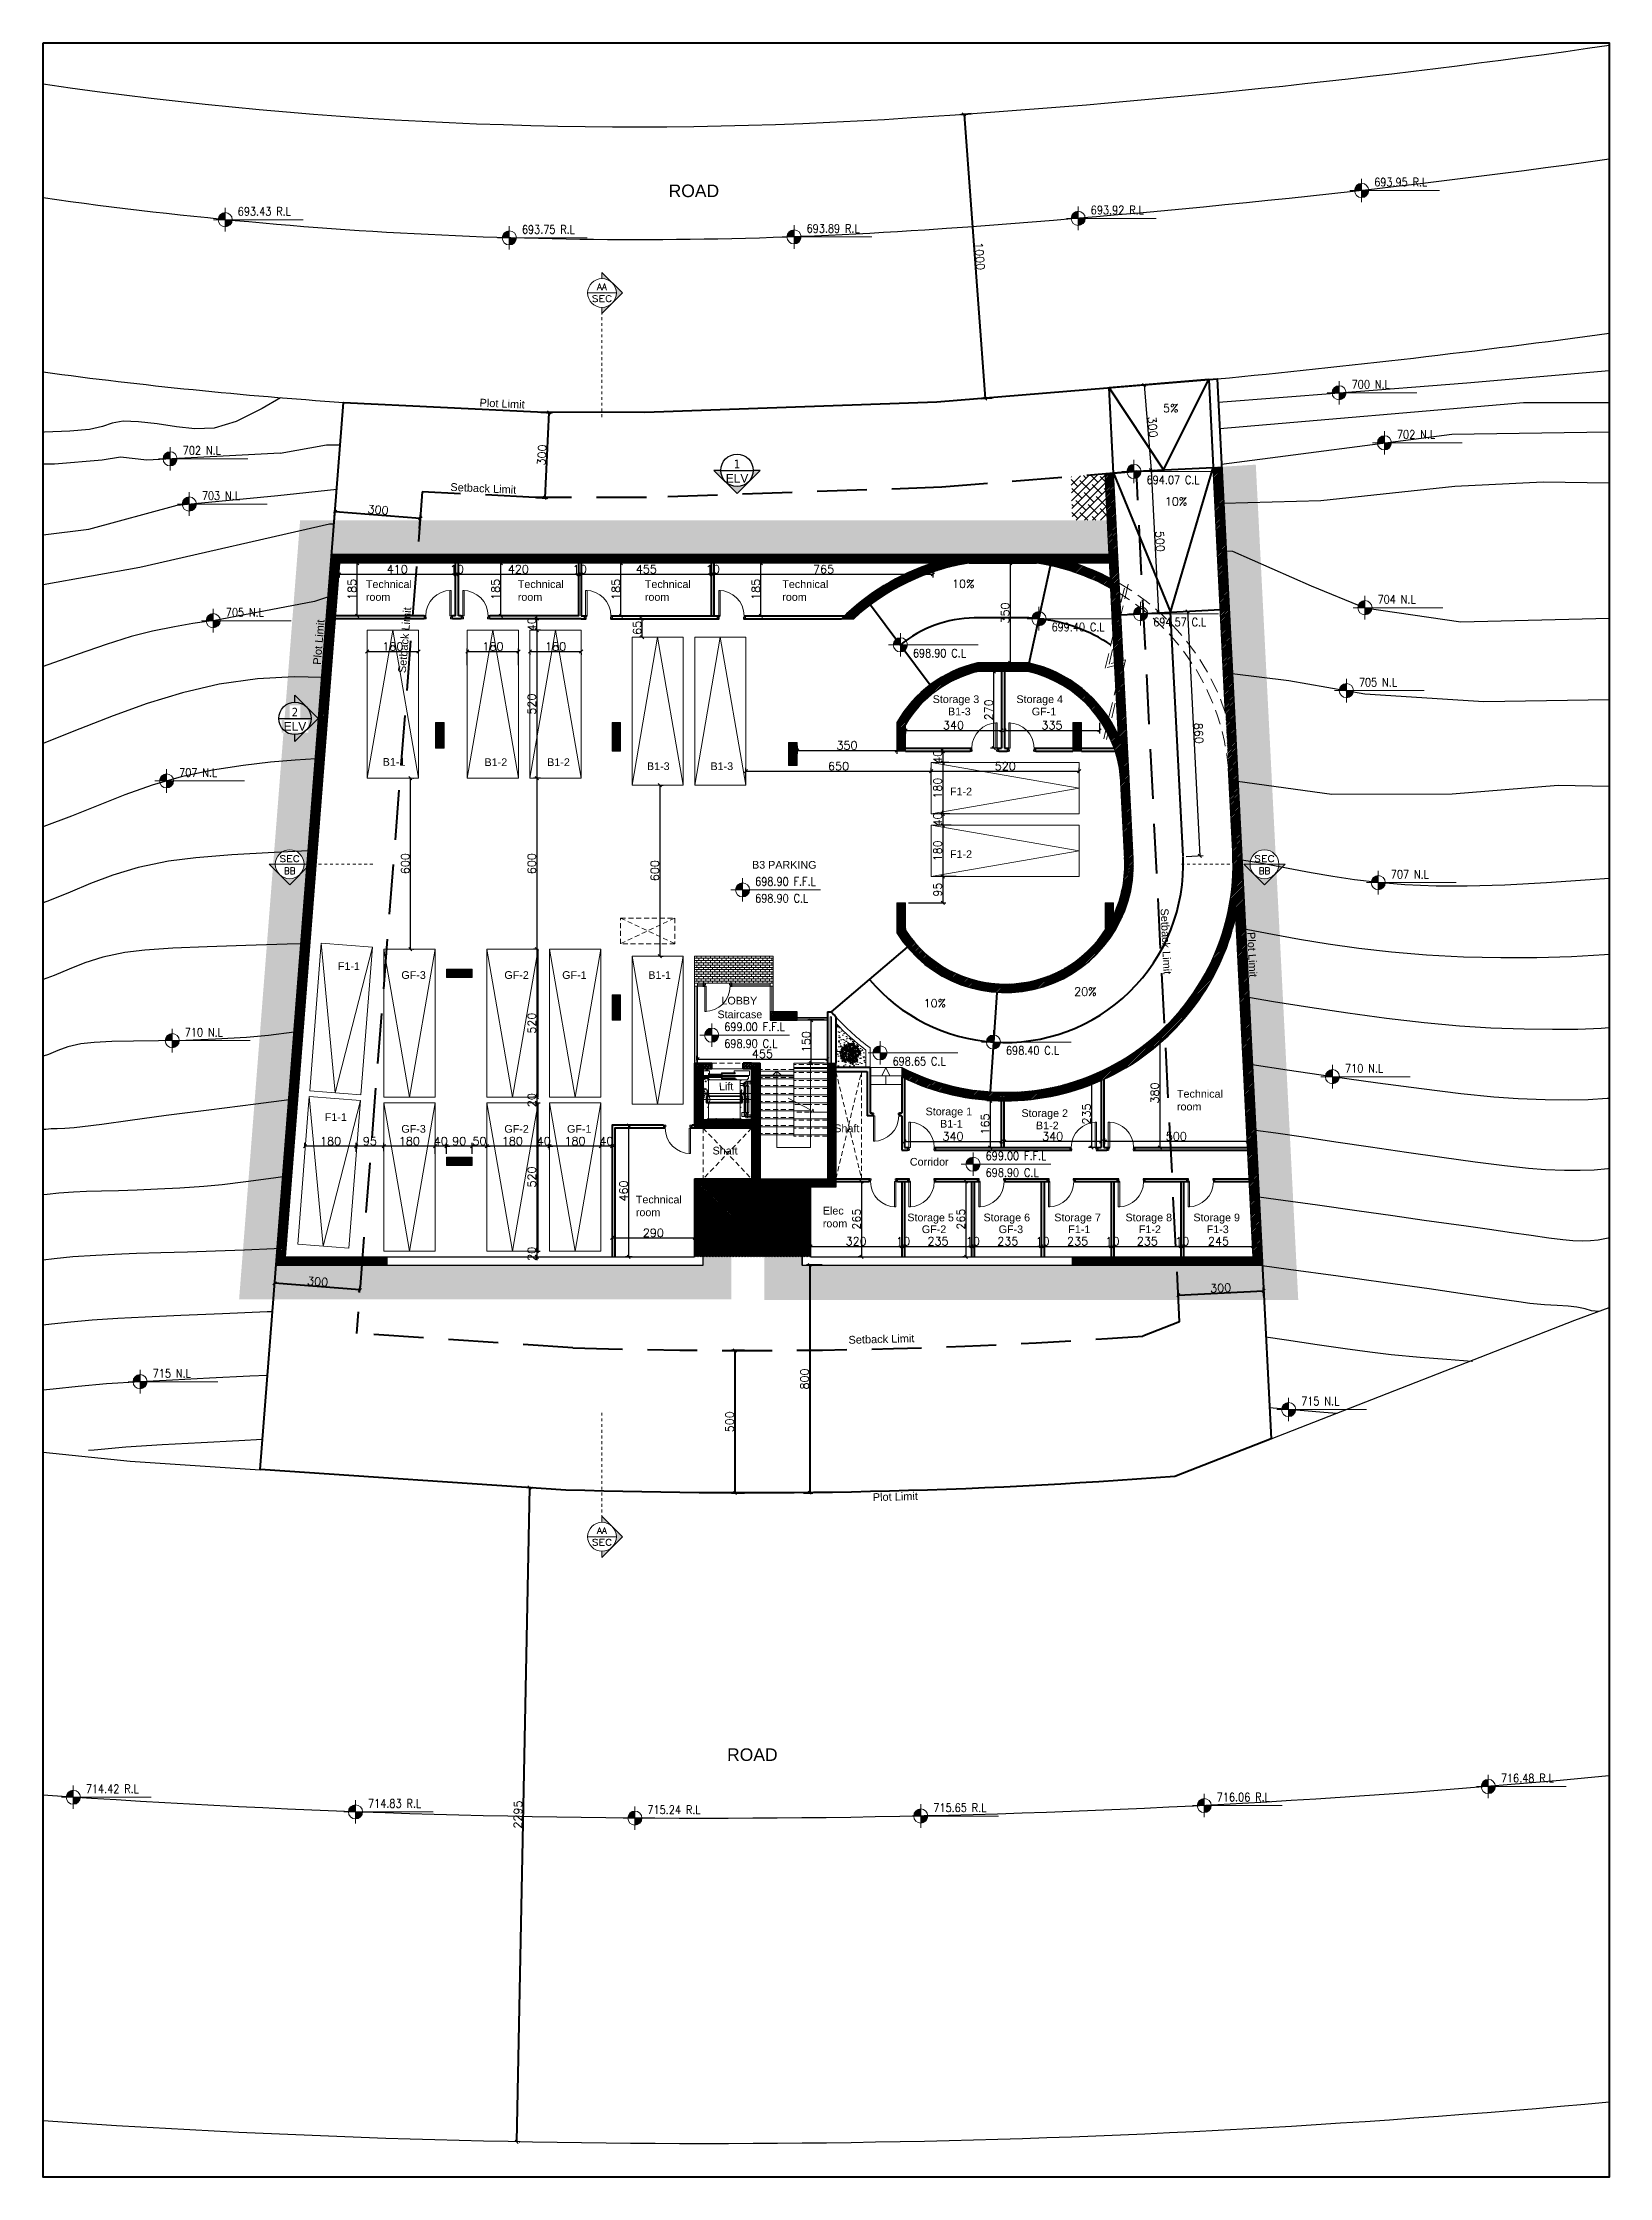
# Model space of a CAD drawing. Header units: metres. Extents: x -322116 to -321123, y -26723 to -26468.
# Drawn here: x -321808.4 to -321753.4, y -26588.9 to -26513.9 of the extents above; entities that cross this region are included whole.
import ezdxf
from ezdxf.enums import TextEntityAlignment as Align

# ---------------------------------------------------------------- set-up
doc = ezdxf.new("R2010")
doc.units = ezdxf.units.M
doc.header["$LTSCALE"] = 7
doc.header["$MEASUREMENT"] = 0
doc.header["$PDMODE"] = 34
doc.header["$PDSIZE"] = 0.5
for name, pattern in [('$0$CENTER', [2, 1.25, -0.25, 0.25, -0.25]), ('1363-TXX-A-XXX-Plots layouts-R02$0$HIDDEN', [0.375, 0.25, -0.125]), ('DASHED', [0.75, 0.5, -0.25]), ('Hidden', [9.525, 6.35, -3.175])]:
    doc.linetypes.add(name, pattern=pattern)
for name, color, linetype, lineweight in [('$0$A-ANNO-IDEN', 2, 'Continuous', 9), ('1363TRXX-AS003$0$A-FLOR-IDEN', 4, 'Continuous', 18), ('A-ANNO-TXT3', 6, 'Continuous', 30), ('A-CONV-EVTR', 2, 'Continuous', 18), ('A-DOOR', 134, 'Continuous', 18), ('A-FLOR-HIDN', 9, 'Hidden', 13), ('A-GRID-DIMS', 142, 'Continuous', 9), ('A-PATT', 8, 'Continuous', 5), ('A-STRS', 2, 'Continuous', 18), ('A-WALL-BLWO', 7, 'Continuous', 40), ('GREENERY', 93, 'Continuous', 40), ('L-shrub', 74, 'Continuous', 35), ('L-Structure', 5, 'Continuous', 15), ('L-wall', 19, 'Continuous', 15), ('lbl_Circonscription', 6, 'Continuous', 0), ('PATT-CONC', 8, 'Continuous', 9), ('plaster', 1, 'Continuous', 0), ('projection plans', 8, 'Continuous', 5), ('XREF-W09-A-ELEV04$0$A--SECT-TILE', 32, 'Continuous', 5)]:
    doc.layers.add(name, color=color, linetype=linetype, lineweight=lineweight)
for name, color, linetype in [('00-LIMIT', 3, 'Continuous'), ('020-HATCH', 7, 'Continuous'), ('22-1-14-ROAD P2PFGC', 5, 'Continuous'), ('AXIS', 1, 'Continuous'), ('CONT-MJR', 4, 'Continuous'), ('CONT-MNR', 8, 'Continuous'), ('POINT_CON', 8, 'Continuous'), ('POINT_ICON', 4, 'Continuous'), ('S-ANNO-TAGS-SECT', 4, 'Continuous')]:
    doc.layers.add(name, color=color, linetype=linetype)
doc.styles.add('$0$EG_SIMPLEX', font='SIMPLEX.shx')
doc.styles.add('1363TRXX-AS003$0$EG_SIMPLEX', font='SIMPLEX.shx')
doc.styles.add('Annotative', font='arial.ttf')
doc.styles.add('EG_SIMPLEX', font='SIMPLEX.shx')
doc.styles.get("Standard").update_dxf_attribs({"font": 'romans.shx', "height": 0.5})
doc.styles.add('TAHOMA', font='tahoma.ttf')
doc.dimstyles.new('ERGA-M-0200', dxfattribs={"dimscale": 1.15, "dimtxt": 0.2, "dimasz": 0.2, "dimexe": 0.1, "dimexo": 0.1, "dimgap": 0.06, "dimtad": 1, "dimdec": 1, "dimlfac": 100, "dimrnd": 5, "dimdsep": 46, "dimtxsty": 'EG_SIMPLEX', "dimblk1": 'OBLIQUE', "dimblk2": 'OBLIQUE', "dimsah": 1, "dimcen": 0.3, "dimclrd": 256, "dimclre": 256, "dimclrt": 2, "dimadec": 0, "dimazin": 0, "dimtfac": 1, "dimtdec": 1, "dimtix": 1, "dimtmove": 2, "dimatfit": 3, "dimldrblk": 'OBLIQUE', "dimfxl": 1, "dimtolj": 1, "dimtzin": 0, "dimarcsym": 0})
pattern_1 = [(45, (65, 0), (-0.0265165042945, 0.0265165042945), [])]

msp = doc.modelspace()

# ---------------------------------------------------------------- texts
at = {"layer": 'A-ANNO-TXT3', "lineweight": 5, "char_height": 0.27}
for s, width, heights, insert, attachment_point, rotation in [('\\A1;{\\fArial Unicode MS|b0|i0|c0|p34;Technical\\Proom}', 2.985678, [1.4075], (-321797.0569, -26532.8113), 1, 359.900829), ('\\A1;{\\fArial Unicode MS|b0|i0|c0|p34;Technical\\Proom}', 2.985678, [1.4075], (-321791.7222, -26532.8113), 1, 359.900829), ('\\A1;{\\fArial Unicode MS|b0|i0|c0|p34;Technical\\Proom}', 2.985678, [1.4075], (-321787.261, -26532.8113), 1, 359.900829), ('\\A1;{\\fArial Unicode MS|b0|i0|c0|p34;Technical\\Proom}', 2.985678, [1.4075], (-321782.4346, -26532.8113), 1, 359.900829), ('\\A1;{\\fArial Unicode MS|b0|i0|c0|p34;Storage 3}', 2.985678, [1.4075], (-321777.1536, -26536.8485, -0.0007), 1, 359.900829), ('\\A1;{\\fArial Unicode MS|b0|i0|c0|p34;Storage 4}', 2.985678, [1.4075], (-321774.2123, -26536.8485, -0.0007), 1, 359.900829), ('\\A1;{\\fArial Unicode MS|b0|i0|c0|p34;B1-3}', 2.985678, [1.4075], (-321776.6154, -26537.282, -0.0007), 1, 359.900829), ('\\A1;{\\fArial Unicode MS|b0|i0|c0|p34;GF-1}', 2.985678, [1.4075], (-321773.6741, -26537.282, -0.0007), 1, 359.900829), ('\\A1;{\\fArial Unicode MS|b0|i0|c0|p34;B1-1}', 2.985678, [1.4075], (-321796.4664, -26539.0508), 1, 359.900829), ('\\A1;{\\fArial Unicode MS|b0|i0|c0|p34;B1-2}', 2.985678, [1.4075], (-321792.8904, -26539.0601), 1, 359.900829), ('\\A1;{\\fArial Unicode MS|b0|i0|c0|p34;B1-2}', 2.985678, [1.4075], (-321790.6904, -26539.0601), 1, 359.900829), ('\\A1;{\\fArial Unicode MS|b0|i0|c0|p34;B1-3}', 2.985678, [1.4075], (-321787.1867, -26539.2016), 1, 359.900829), ('\\A1;{\\fArial Unicode MS|b0|i0|c0|p34;B1-3}', 2.985678, [1.4075], (-321784.9558, -26539.2016), 1, 359.900829), ('\\A1;{\\fArial Unicode MS|b0|i0|c0|p34;F1-2}', 2.985678, [1.4075], (-321776.5461, -26540.0896, 0), 1, 359.900829), ('\\A1;{\\fArial Unicode MS|b0|i0|c0|p34;F1-2}', 2.985678, [1.4075], (-321776.5461, -26542.2896), 1, 359.900829), ('\\A1;{\\fArial Unicode MS|b0|i0|c0|p34;B3 PARKING}', 4.735794, [1.9622], (-321783.4957, -26542.6632, 0), 1, 359.900829), ('\\A1;{\\fArial Unicode MS|b0|i0|c0|p34;F1-1}', 2.985678, [1.4075], (-321798.0405, -26546.2209), 1, 359.900829), ('\\A1;{\\fArial Unicode MS|b0|i0|c0|p34;GF-3}', 2.985678, [1.4075], (-321795.8113, -26546.5331), 1, 359.900829), ('\\A1;{\\fArial Unicode MS|b0|i0|c0|p34;GF-2}', 2.985678, [1.4075], (-321792.1942, -26546.5331), 1, 359.900829), ('\\A1;{\\fArial Unicode MS|b0|i0|c0|p34;GF-1}', 2.985678, [1.4075], (-321790.1634, -26546.5331), 1, 359.900829), ('\\A1;{\\fArial Unicode MS|b0|i0|c0|p34;B1-1}', 2.985678, [1.4075], (-321787.1393, -26546.5331), 1, 359.900829), ('\\A1;{\\fArial Unicode MS|b0|i0|c0|p34;LOBBY\\P }', 4.735794, [1.9622], (-321784.5714, -26547.4317), 1, 359.900829), ('\\A1;{\\fArial Unicode MS|b0|i0|c0|p34;Staircase\\P }', 4.735794, [1.9622], (-321784.7092, -26547.9128, 0), 1, 359.900829), ('\\A1;{\\fArial Unicode MS|b0|i0|c0|p34;Lift}', 2.985678, [1.4075], (-321784.156, -26550.4428, 0), 3, 0.099171), ('\\A1;{\\fArial Unicode MS|b0|i0|c0|p34;Technical\\Proom}', 2.985678, [1.4075], (-321768.5749, -26550.7013), 1, 359.900829), ('\\A1;{\\fArial Unicode MS|b0|i0|c0|p34;F1-1}', 2.985678, [1.4075], (-321798.499, -26551.5199), 1, 359.900829), ('\\A1;{\\fArial Unicode MS|b0|i0|c0|p34;GF-3}', 2.985678, [1.4075], (-321795.8113, -26551.9331), 1, 359.900829), ('\\A1;{\\fArial Unicode MS|b0|i0|c0|p34;GF-2}', 2.985678, [1.4075], (-321792.1942, -26551.9331), 1, 359.900829), ('\\A1;{\\fArial Unicode MS|b0|i0|c0|p34;GF-1}', 2.985678, [1.4075], (-321789.9942, -26551.9331), 1, 359.900829), ('\\A1;{\\fArial Unicode MS|b0|i0|c0|p34;Shaft}', 2.985678, [1.4075], (-321780.6089, -26551.9152, 0), 1, 359.900829), ('\\A1;{\\fArial Unicode MS|b0|i0|c0|p34;Storage 1}', 2.985678, [1.4075], (-321777.403, -26551.3224), 1, 359.900829), ('\\A1;{\\fArial Unicode MS|b0|i0|c0|p34;B1-1}', 2.985678, [1.4075], (-321776.8936, -26551.7559), 1, 359.900829), ('\\A1;{\\fArial Unicode MS|b0|i0|c0|p34;Storage 2}', 2.985678, [1.4075], (-321774.0365, -26551.38), 1, 359.900829), ('\\A1;\\pxt3;{\\fArial Unicode MS|b0|i0|c0|p34;B1-2}', 2.985678, [1.4075], (-321773.5271, -26551.8135), 1, 359.900829), ('\\A1;{\\fArial Unicode MS|b0|i0|c0|p34;Shaft}', 2.985678, [1.4075], (-321784.8827, -26552.6979), 1, 359.900829), ('\\A1;{\\fArial Unicode MS|b0|i0|c0|p34;Corridor}', 2.985678, [1.4075], (-321777.9552, -26553.089), 1, 359.900829), ('\\A1;{\\fArial Unicode MS|b0|i0|c0|p34;Technical\\Proom}', 2.985678, [1.4075], (-321787.577, -26554.4139), 1, 359.900829), ('\\A1;{\\fArial Unicode MS|b0|i0|c0|p34;Elec\\Proom}', 2.985678, [1.4075], (-321781.0114, -26554.8054), 1, 359.900829), ('\\A1;{\\fArial Unicode MS|b0|i0|c0|p34;Storage 5}', 2.985678, [1.4075], (-321778.0436, -26555.043), 1, 359.900829), ('\\A1;{\\fArial Unicode MS|b0|i0|c0|p34;Storage 6}', 2.985678, [1.4075], (-321775.3683, -26555.043), 1, 359.900829), ('\\A1;{\\fArial Unicode MS|b0|i0|c0|p34;Storage 7}', 2.985678, [1.4075], (-321772.8826, -26555.043), 1, 359.900829), ('\\A1;{\\fArial Unicode MS|b0|i0|c0|p34;Storage 8}', 2.985678, [1.4075], (-321770.3824, -26555.043), 1, 359.900829), ('\\A1;{\\fArial Unicode MS|b0|i0|c0|p34;Storage 9}', 2.985678, [1.4075], (-321767.9982, -26555.043), 1, 359.900829), ('\\A1;{\\fArial Unicode MS|b0|i0|c0|p34;GF-2}', 2.985678, [1.4075], (-321777.5352, -26555.4579, -0.0007), 1, 359.900829), ('\\A1;{\\fArial Unicode MS|b0|i0|c0|p34;GF-3}', 2.985678, [1.4075], (-321774.8376, -26555.4579, -0.0007), 1, 359.900829), ('\\A1;{\\fArial Unicode MS|b0|i0|c0|p34;F1-1}', 2.985678, [1.4075], (-321772.3921, -26555.4579, -0.0007), 1, 359.900829), ('\\A1;{\\fArial Unicode MS|b0|i0|c0|p34;F1-2}', 2.985678, [1.4075], (-321769.9135, -26555.4579, -0.0007), 1, 359.900829), ('\\A1;{\\fArial Unicode MS|b0|i0|c0|p34;F1-3}', 2.985678, [1.4075], (-321767.533, -26555.4579, -0.0007), 1, 359.900829)]:
    msp.add_mtext_dynamic_manual_height_columns(s, width=width, gutter_width=3.0774, heights=heights, dxfattribs=dict(at, insert=insert, attachment_point=attachment_point, rotation=rotation))
at = {"layer": 'A-GRID-DIMS', "color": 2, "char_height": 0.2875, "attachment_point": 5, "style": 'EG_SIMPLEX'}
for s, insert in [('\\A1;5%', (-321768.7957, -26526.7704)), ('\\A1;10%', (-321768.6078, -26530.0458)), ('\\A1;10%', (-321776.0815, -26532.9364)), ('\\A1;10%', (-321777.0789, -26547.6578)), ('\\A1;20%', (-321771.7938, -26547.2515))]:
    msp.add_mtext(s, dxfattribs=dict(at, insert=insert))

# ---------------------------------------------------------------- blocks, each defined once
blk = doc.blocks.new('_OBLIQUE')
at = {"color": 0, "linetype": 'ByBlock'}
blk.add_line((-0.5, -0.5), (0.5, 0.5), dxfattribs=at)
blk = doc.blocks.new('*D436')
at = {"layer": 'A-GRID-DIMS', "lineweight": -2, "transparency": 16777216}
for p, q in [((-321725.916, -26721.934), (-321725.513, -26721.954)), ((-321725.628, -26721.948), (-321725.777, -26724.944)), ((-321726.064, -26724.93), (-321725.662, -26724.95))]:
    blk.add_line(p, q, dxfattribs=at)
at = {"layer": 'Defpoints', "color": 0, "transparency": 16777216}
for p in [(-321726.03, -26721.928), (-321726.179, -26724.924), (-321725.777, -26724.944)]:
    blk.add_point(p, dxfattribs=at)
at = {"layer": 'A-GRID-DIMS', "lineweight": -2, "transparency": 16777216, "xscale": 0.115, "yscale": 0.115, "zscale": 0.115}
for p, rotation in [((-321725.628, -26721.948), 87.16214325301205), ((-321725.777, -26724.944), 267.1621432530121)]:
    blk.add_blockref('_OBLIQUE', p, dxfattribs=dict(at, rotation=rotation))
at = {"layer": 'A-GRID-DIMS', "color": 2, "transparency": 16777216, "insert": (-321725.88, -26723.437), "char_height": 0.2875, "attachment_point": 5, "rotation": 87.16214, "style": 'EG_SIMPLEX'}
blk.add_mtext('\\A1;300', dxfattribs=at)
blk = doc.blocks.new('*D437')
at = {"layer": 'A-GRID-DIMS', "lineweight": -2, "transparency": 16777216}
for p, q in [((-321733.167, -26725.787), (-321733.13, -26725.31)), ((-321733.138, -26725.424), (-321730.148, -26725.659)), ((-321730.176, -26726.021), (-321730.139, -26725.544))]:
    blk.add_line(p, q, dxfattribs=at)
at = {"layer": 'Defpoints', "color": 0, "transparency": 16777216}
for p in [(-321733.176, -26725.901), (-321730.148, -26725.659), (-321730.185, -26726.136)]:
    blk.add_point(p, dxfattribs=at)
at = {"layer": 'A-GRID-DIMS', "lineweight": -2, "transparency": 16777216, "xscale": 0.115, "yscale": 0.115, "zscale": 0.115}
for p, rotation in [((-321733.138, -26725.424), 175.5207004065992), ((-321730.148, -26725.659), 355.5207004065992)]:
    blk.add_blockref('_OBLIQUE', p, dxfattribs=dict(at, rotation=rotation))
at = {"layer": 'A-GRID-DIMS', "color": 2, "transparency": 16777216, "insert": (-321731.629, -26725.364), "char_height": 0.2875, "attachment_point": 5, "rotation": 355.5207, "style": 'EG_SIMPLEX'}
blk.add_mtext('\\A1;300', dxfattribs=at)
blk = doc.blocks.new('*D438')
at = {"layer": 'A-GRID-DIMS', "lineweight": -2, "transparency": 16777216}
for p, q in [((-321735.268, -26752.607), (-321735.252, -26752.399)), ((-321732.27, -26752.747), (-321735.261, -26752.513)), ((-321732.277, -26752.841), (-321732.261, -26752.633))]:
    blk.add_line(p, q, dxfattribs=at)
at = {"layer": 'Defpoints', "color": 0, "transparency": 16777216}
for p in [(-321735.277, -26752.721), (-321735.261, -26752.513), (-321732.286, -26752.956)]:
    blk.add_point(p, dxfattribs=at)
at = {"layer": 'A-GRID-DIMS', "lineweight": -2, "transparency": 16777216, "xscale": 0.115, "yscale": 0.115, "zscale": 0.115}
for p, rotation in [((-321735.261, -26752.513), 175.5207004076207), ((-321732.27, -26752.747), 355.5207004076207)]:
    blk.add_blockref('_OBLIQUE', p, dxfattribs=dict(at, rotation=rotation))
at = {"layer": 'A-GRID-DIMS', "color": 2, "transparency": 16777216, "insert": (-321733.751, -26752.453), "char_height": 0.2875, "attachment_point": 5, "rotation": 355.5207, "style": 'EG_SIMPLEX'}
blk.add_mtext('\\A1;300', dxfattribs=at)
blk = doc.blocks.new('*D439')
at = {"layer": 'A-GRID-DIMS', "lineweight": -2, "transparency": 16777216}
for p, q in [((-321718.766, -26754.879), (-321719.22, -26754.879)), ((-321719.105, -26754.879), (-321719.105, -26759.879)), ((-321718.766, -26759.879), (-321719.22, -26759.879))]:
    blk.add_line(p, q, dxfattribs=at)
at = {"layer": 'Defpoints', "color": 0, "transparency": 16777216}
for p in [(-321718.651, -26754.879), (-321719.105, -26759.879), (-321718.651, -26759.879)]:
    blk.add_point(p, dxfattribs=at)
at = {"layer": 'A-GRID-DIMS', "lineweight": -2, "transparency": 16777216, "xscale": 0.115, "yscale": 0.115, "zscale": 0.115}
for p, rotation in [((-321719.105, -26754.879), 90), ((-321719.105, -26759.879), 270)]:
    blk.add_blockref('_OBLIQUE', p, dxfattribs=dict(at, rotation=rotation))
at = {"layer": 'A-GRID-DIMS', "color": 2, "transparency": 16777216, "insert": (-321719.283, -26757.379), "char_height": 0.2875, "attachment_point": 5, "rotation": 90, "style": 'EG_SIMPLEX'}
blk.add_mtext('\\A1;500', dxfattribs=at)
blk = doc.blocks.new('*U22')
blk.add_hatch(color=252).paths.add_polyline_path([(0, -450, 0.414214), (450, 0), (643, 0), (0, -643), (-643, 0), (-450, 0, 0.414214)])
blk.add_line((-450, 0), (450, 0))
blk.add_lwpolyline([(-450, 0), (-643, 0), (0, -643), (643, 0), (450, 0)])
blk.add_circle((0, 0), 450)
at = {"style": 'EG_SIMPLEX', "width": 0.5625}
blk.add_attdef('REF-F-', text='', height=200, dxfattribs=at).set_placement((-321, 92), (321, 92), align=Align.FIT)
at = {"style": 'EG_SIMPLEX'}
blk.add_attdef('NB', text='', height=200, dxfattribs=at).set_placement((0, 32), align=Align.BOTTOM_CENTER)
blk.add_attdef('REF', text='', height=200, dxfattribs=at).set_placement((0, -75), align=Align.TOP_CENTER)
blk = doc.blocks.new('*U34')
blk.add_hatch(color=252).paths.add_polyline_path([(450, 0, -0.414214), (0, -450), (0, -643), (643, 0), (0, 643), (0, 450, -0.414214)])
blk.add_line((-450, 0), (450, 0))
blk.add_lwpolyline([(0, 450), (0, 643), (643, 0), (0, -643), (0, -450)])
blk.add_circle((0, 0), 450)
at = {"style": 'EG_SIMPLEX', "width": 0.5625}
blk.add_attdef('REF-F-', text='', height=200, dxfattribs=at).set_placement((-321, 92), (321, 92), align=Align.FIT)
at = {"style": 'EG_SIMPLEX'}
blk.add_attdef('NB', text='', height=200, dxfattribs=at).set_placement((0, 32), align=Align.BOTTOM_CENTER)
blk.add_attdef('REF', text='', height=200, dxfattribs=at).set_placement((0, -75), align=Align.TOP_CENTER)
blk = doc.blocks.new('*U28')
blk.add_hatch(color=252).paths.add_polyline_path([(0, 450, -0.414214), (450, 0), (643, 0), (0, 643), (-643, 0), (-450, 0, -0.414214)])
blk.add_line((-450, 0), (450, 0))
at = {"linetype": '$0$CENTER'}
blk.add_line((2593, 0), (643, 0), dxfattribs=at)
blk.add_lwpolyline([(-450, 0), (-643, 0), (0, 643), (643, 0), (450, 0)])
blk.add_circle((0, 0), 450)
at = {"style": '$0$EG_SIMPLEX'}
blk.add_attdef('NB', text='', height=200, dxfattribs=at).set_placement((0, 32), align=Align.BOTTOM_CENTER)
at = {"style": '$0$EG_SIMPLEX', "width": 0.5625}
blk.add_attdef('REF-F-', text='', height=200, dxfattribs=at).set_placement((-321, -274), (321, -274), align=Align.FIT)
at = {"style": '$0$EG_SIMPLEX'}
blk.add_attdef('REF', text='', height=200, dxfattribs=at).set_placement((0, -75), align=Align.TOP_CENTER)
blk = doc.blocks.new('*U29')
blk.add_hatch(color=252).paths.add_polyline_path([(0, 450, -0.414214), (450, 0), (643, 0), (0, 643), (-643, 0), (-450, 0, -0.414214)])
blk.add_line((-450, 0), (450, 0))
at = {"linetype": '$0$CENTER'}
blk.add_line((-2593, 0), (-643, 0), dxfattribs=at)
blk.add_lwpolyline([(-450, 0), (-643, 0), (0, 643), (643, 0), (450, 0)])
blk.add_circle((0, 0), 450)
at = {"style": '$0$EG_SIMPLEX'}
blk.add_attdef('NB', text='', height=200, dxfattribs=at).set_placement((0, 32), align=Align.BOTTOM_CENTER)
at = {"style": '$0$EG_SIMPLEX', "width": 0.5625}
blk.add_attdef('REF-F-', text='', height=200, dxfattribs=at).set_placement((-321, -274), (321, -274), align=Align.FIT)
at = {"style": '$0$EG_SIMPLEX'}
blk.add_attdef('REF', text='', height=200, dxfattribs=at).set_placement((0, -75), align=Align.TOP_CENTER)
blk = doc.blocks.new('*U24')
blk.add_hatch(color=252).paths.add_polyline_path([(-450, 0, -0.414214), (0, 450), (0, 643), (-643, 0), (0, -643), (0, -450, -0.414214)])
blk.add_line((-450, 0), (450, 0))
at = {"linetype": '$0$CENTER'}
blk.add_line((0, -3870), (0, -643), dxfattribs=at)
blk.add_lwpolyline([(0, -450), (0, -643), (-643, 0), (0, 643), (0, 450)])
blk.add_circle((0, 0), 450)
at = {"style": '$0$EG_SIMPLEX'}
blk.add_attdef('NB', text='', height=200, dxfattribs=at).set_placement((0, 32), align=Align.BOTTOM_CENTER)
at = {"style": '$0$EG_SIMPLEX', "width": 0.5625}
blk.add_attdef('REF-F-', text='', height=200, dxfattribs=at).set_placement((-321, -274), (321, -274), align=Align.FIT)
at = {"style": '$0$EG_SIMPLEX'}
blk.add_attdef('REF', text='', height=200, dxfattribs=at).set_placement((0, -75), align=Align.TOP_CENTER)
blk = doc.blocks.new('*U23')
blk.add_hatch(color=252).paths.add_polyline_path([(-450, 0, -0.414214), (0, 450), (0, 643), (-643, 0), (0, -643), (0, -450, -0.414214)])
at = {"linetype": '$0$CENTER'}
blk.add_line((0, 3870), (0, 643), dxfattribs=at)
blk.add_line((-450, 0), (450, 0))
blk.add_lwpolyline([(0, -450), (0, -643), (-643, 0), (0, 643), (0, 450)])
blk.add_circle((0, 0), 450)
at = {"style": '$0$EG_SIMPLEX'}
blk.add_attdef('NB', text='', height=200, dxfattribs=at).set_placement((0, 32), align=Align.BOTTOM_CENTER)
at = {"style": '$0$EG_SIMPLEX', "width": 0.5625}
blk.add_attdef('REF-F-', text='', height=200, dxfattribs=at).set_placement((-321, -274), (321, -274), align=Align.FIT)
at = {"style": '$0$EG_SIMPLEX'}
blk.add_attdef('REF', text='', height=200, dxfattribs=at).set_placement((0, -75), align=Align.TOP_CENTER)
blk = doc.blocks.new('*D440')
at = {"layer": 'A-GRID-DIMS', "lineweight": -2, "transparency": 16777216}
for p, q in [((-321703.521, -26753.122), (-321703.536, -26752.821)), ((-321703.53, -26752.936), (-321700.534, -26752.783)), ((-321700.525, -26752.97), (-321700.54, -26752.668))]:
    blk.add_line(p, q, dxfattribs=at)
at = {"layer": 'Defpoints', "color": 0, "transparency": 16777216}
for p in [(-321700.534, -26752.783), (-321703.515, -26753.237), (-321700.519, -26753.084)]:
    blk.add_point(p, dxfattribs=at)
at = {"layer": 'A-GRID-DIMS', "lineweight": -2, "transparency": 16777216, "xscale": 0.115, "yscale": 0.115, "zscale": 0.115}
for p, rotation in [((-321703.53, -26752.936), 182.9106256903366), ((-321700.534, -26752.783), 2.910625690336583)]:
    blk.add_blockref('_OBLIQUE', p, dxfattribs=dict(at, rotation=rotation))
at = {"layer": 'A-GRID-DIMS', "color": 2, "transparency": 16777216, "insert": (-321702.041, -26752.681), "char_height": 0.2875, "attachment_point": 5, "rotation": 2.91063, "style": 'EG_SIMPLEX'}
blk.add_mtext('\\A1;300', dxfattribs=at)
blk = doc.blocks.new('*D441')
at = {"layer": 'A-GRID-DIMS', "lineweight": -2, "transparency": 16777216}
for p, q in [((-321716.033, -26751.884), (-321716.588, -26751.884)), ((-321716.473, -26751.884), (-321716.473, -26759.868)), ((-321716.685, -26759.868), (-321716.358, -26759.868))]:
    blk.add_line(p, q, dxfattribs=at)
at = {"layer": 'Defpoints', "color": 0, "transparency": 16777216}
for p in [(-321715.918, -26751.884, 0), (-321716.8, -26759.868), (-321716.473, -26759.868)]:
    blk.add_point(p, dxfattribs=at)
at = {"layer": 'A-GRID-DIMS', "lineweight": -2, "transparency": 16777216, "xscale": 0.115, "yscale": 0.115, "zscale": 0.115}
for p, rotation in [((-321716.473, -26751.884), 90), ((-321716.473, -26759.868), 270)]:
    blk.add_blockref('_OBLIQUE', p, dxfattribs=dict(at, rotation=rotation))
at = {"layer": 'A-GRID-DIMS', "color": 2, "transparency": 16777216, "insert": (-321716.652, -26755.876), "char_height": 0.2875, "attachment_point": 5, "rotation": 90, "style": 'EG_SIMPLEX'}
blk.add_mtext('\\A1;800', dxfattribs=at)
blk = doc.blocks.new('1363TRXX-AS003$0$TAG-LEV-PL1')
h = blk.add_hatch(color=256)
h.paths.add_polyline_path([(0, 169, 0.414214), (-169, 0), (0, 0)])
h.paths.add_polyline_path([(169, 0), (0, 0), (0, -169, 0.414214)])
for p, q in [((0, -281), (0, 281)), ((-281, 0), (1859, 0))]:
    blk.add_line(p, q)
blk.add_circle((0, 0), 169)
at = {"style": '1363TRXX-AS003$0$EG_SIMPLEX', "width": 0.85}
for tag, p in [('F.F.L.', (450, 150)), ('C.L.', (450, -450))]:
    blk.add_attdef(tag, p, '', height=300, dxfattribs=at)
blk = doc.blocks.new('*D136')
at = {"layer": 'A-GRID-DIMS', "lineweight": -2, "transparency": 16777216}
for p, q in [((-321210.807, -26516.44), (-321211.165, -26516.466)), ((-321211.051, -26516.458), (-321210.313, -26526.43)), ((-321210.07, -26526.412), (-321210.428, -26526.439))]:
    blk.add_line(p, q, dxfattribs=at)
at = {"layer": 'Defpoints', "color": 0, "transparency": 16777216}
for p in [(-321210.692, -26516.431), (-321210.313, -26526.43), (-321209.955, -26526.404)]:
    blk.add_point(p, dxfattribs=at)
at = {"layer": 'A-GRID-DIMS', "lineweight": -2, "transparency": 16777216, "xscale": 0.115, "yscale": 0.115, "zscale": 0.115}
for p, rotation in [((-321211.051, -26516.458), 94.22760245528106), ((-321210.313, -26526.43), 274.227602455281)]:
    blk.add_blockref('_OBLIQUE', p, dxfattribs=dict(at, rotation=rotation))
at = {"layer": 'A-GRID-DIMS', "color": 2, "transparency": 16777216, "insert": (-321210.504, -26521.431), "char_height": 0.2875, "attachment_point": 5, "rotation": 274.2276, "style": 'EG_SIMPLEX'}
blk.add_mtext('\\A1;1000', dxfattribs=at)
blk = doc.blocks.new('*D137')
at = {"layer": 'A-GRID-DIMS', "lineweight": -2, "transparency": 16777216}
for p, q in [((-321226.311, -26564.662), (-321226.764, -26587.631)), ((-321226.205, -26564.664), (-321226.196, -26564.665)), ((-321226.659, -26587.633), (-321226.65, -26587.633))]:
    blk.add_line(p, q, dxfattribs=at)
at = {"layer": 'Defpoints', "color": 0, "transparency": 16777216}
for p in [(-321226.32, -26564.662), (-321226.774, -26587.63), (-321226.764, -26587.631)]:
    blk.add_point(p, dxfattribs=at)
at = {"layer": 'A-GRID-DIMS', "lineweight": -2, "transparency": 16777216, "xscale": 0.115, "yscale": 0.115, "zscale": 0.115}
for p, rotation in [((-321226.311, -26564.662), 88.86836427241265), ((-321226.764, -26587.631), 268.8683642724126)]:
    blk.add_blockref('_OBLIQUE', p, dxfattribs=dict(at, rotation=rotation))
at = {"layer": 'A-GRID-DIMS', "color": 2, "transparency": 16777216, "insert": (-321226.716, -26576.143), "char_height": 0.2875, "attachment_point": 5, "rotation": 88.86836, "style": 'EG_SIMPLEX'}
blk.add_mtext('\\A1;2295', dxfattribs=at)
blk = doc.blocks.new('*D85')
at = {"layer": 'A-GRID-DIMS', "lineweight": -2, "transparency": 16777216}
for p, q in [((-321770.319, -26526), (-321769.614, -26525.943)), ((-321769.729, -26525.952), (-321769.483, -26528.942)), ((-321770.073, -26528.99), (-321769.368, -26528.932))]:
    blk.add_line(p, q, dxfattribs=at)
at = {"layer": 'Defpoints', "color": 0, "transparency": 16777216}
for p in [(-321770.433, -26526.01), (-321770.188, -26529), (-321769.483, -26528.942)]:
    blk.add_point(p, dxfattribs=at)
at = {"layer": 'A-GRID-DIMS', "lineweight": -2, "transparency": 16777216, "xscale": 0.115, "yscale": 0.115, "zscale": 0.115}
for p, rotation in [((-321769.729, -26525.952), 94.69894397231981), ((-321769.483, -26528.942), 274.6989439723199)]:
    blk.add_blockref('_OBLIQUE', p, dxfattribs=dict(at, rotation=rotation))
at = {"layer": 'A-GRID-DIMS', "color": 2, "transparency": 16777216, "insert": (-321769.428, -26527.432), "char_height": 0.2875, "attachment_point": 5, "rotation": 274.69894, "style": 'EG_SIMPLEX'}
blk.add_mtext('\\A1;300', dxfattribs=at)
blk = doc.blocks.new('*D86')
at = {"layer": 'A-GRID-DIMS', "lineweight": -2, "transparency": 16777216}
for p, q in [((-321769.676, -26528.968), (-321769.362, -26528.952)), ((-321769.477, -26528.958), (-321769.223, -26533.951)), ((-321769.422, -26533.962), (-321769.108, -26533.946))]:
    blk.add_line(p, q, dxfattribs=at)
at = {"layer": 'Defpoints', "color": 0, "transparency": 16777216}
for p in [(-321769.791, -26528.974), (-321769.537, -26533.967), (-321769.223, -26533.951)]:
    blk.add_point(p, dxfattribs=at)
at = {"layer": 'A-GRID-DIMS', "lineweight": -2, "transparency": 16777216, "xscale": 0.115, "yscale": 0.115, "zscale": 0.115}
for p, rotation in [((-321769.477, -26528.958), 92.91062569001384), ((-321769.223, -26533.951), 272.9106256900138)]:
    blk.add_blockref('_OBLIQUE', p, dxfattribs=dict(at, rotation=rotation))
at = {"layer": 'A-GRID-DIMS', "color": 2, "transparency": 16777216, "insert": (-321769.172, -26531.446), "char_height": 0.2875, "attachment_point": 5, "rotation": 272.91063, "style": 'EG_SIMPLEX'}
blk.add_mtext('\\A1;500', dxfattribs=at)
blk = doc.blocks.new('CAR')
at = {"layer": 'projection plans'}
blk.add_lwpolyline([(-4465, 51996), (-6265, 51996), (-6265, 46796), (-4465, 46796)], close=True, dxfattribs=at)
blk.add_lwpolyline([(-6265, 51996), (-5365, 46796), (-4465, 51996)], dxfattribs=at)
blk = doc.blocks.new('*U82')
for p, q in [((-200, 0), (-170, -100)), ((-200, -100), (-170, 0)), ((800, 0), (770, -100)), ((800, -100), (770, 0))]:
    blk.add_line(p, q)
for points in [[(-95, 890), (-95, 0), (-145, 0), (-145, 890)], [(-215, 10), (-155, 10), (-155, 0), (-215, 0)], [(-170, -100), (-200, -100), (-200, 0), (-170, 0)], [(-145, 0), (-170, 0), (-170, -100), (-125, -100), (-125, -50), (-145, -50), (-145, 0)], [(745, 0), (770, 0), (770, -100), (725, -100), (725, -50), (745, -50), (745, 0)], [(815, 10), (755, 10), (755, 0), (815, 0)], [(770, -100), (800, -100), (800, 0), (770, 0)], [(-215, -110), (-155, -110), (-155, -100), (-215, -100)], [(815, -110), (755, -110), (755, -100), (815, -100)]]:
    blk.add_lwpolyline(points, close=True)
blk.add_arc((-145, 0), 890, 0, 90)
blk = doc.blocks.new('1 elev')
at = {"layer": 'A-PATT', "extrusion": (2.36417e-21, 1.06473e-05, 1)}
h = blk.add_hatch(color=256, dxfattribs=at)
h.paths.add_polyline_path([(-321710.855, -26488.313), (-321710.864, -26488.313), (-321710.863, -26488.292), (-321710.855, -26488.292)], flags=0)
h.paths.add_polyline_path([(-321710.862, -26488.291), (-321710.862, -26488.29), (-321710.862, -26488.261), (-321710.894, -26488.259), (-321710.894, -26488.255), (-321710.824, -26488.255), (-321710.824, -26488.259), (-321710.857, -26488.261), (-321710.856, -26488.291)], flags=0)
for points in [[(-321710.73, -26488.643), (-321710.73, -26488.554), (-321710.723, -26488.554), (-321710.721, -26488.594), (-321710.688, -26488.594), (-321710.683, -26488.593), (-321710.656, -26488.593), (-321710.656, -26488.603), (-321710.683, -26488.603), (-321710.688, -26488.602), (-321710.721, -26488.602), (-321710.723, -26488.643)], [(-321710.682, -26488.663), (-321710.682, -26488.66), (-321710.638, -26488.66), (-321710.638, -26488.487), (-321710.682, -26488.487), (-321710.682, -26488.485), (-321710.636, -26488.485), (-321710.636, -26488.663)], [(-321709.419, -26488.663), (-321709.465, -26488.663), (-321709.465, -26488.485), (-321709.419, -26488.485), (-321709.419, -26488.487), (-321709.462, -26488.487), (-321709.462, -26488.66), (-321709.419, -26488.66)]]:
    blk.add_hatch(color=256, dxfattribs=at).paths.add_polyline_path(points, flags=0)
h = blk.add_hatch(color=256, dxfattribs=at)
h.paths.add_polyline_path([(-321710.894, -26489.346), (-321710.894, -26489.342), (-321710.862, -26489.34), (-321710.862, -26489.31), (-321710.856, -26489.31), (-321710.857, -26489.311), (-321710.857, -26489.34), (-321710.824, -26489.342), (-321710.824, -26489.346)], flags=0)
h.paths.add_polyline_path([(-321710.862, -26489.31), (-321710.863, -26489.31), (-321710.856, -26489.31)], flags=0)
h.paths.add_polyline_path([(-321710.863, -26489.31), (-321710.864, -26489.31), (-321710.864, -26489.288), (-321710.855, -26489.288), (-321710.855, -26489.31)], flags=0)
at = {"layer": 'A-CONV-EVTR', "extrusion": (2.36417e-21, 1.06473e-05, 1)}
for p, q in [((-321711.022, -26488.168, 0), (-321710.999, -26488.168, 0)), ((-321711.022, -26488.244, 0), (-321710.999, -26488.244, 0)), ((-321711.009, -26488.141, 0), (-321710.996, -26488.141, 0)), ((-321711.009, -26488.271, 0), (-321711.009, -26488.141, 0)), ((-321711.004, -26488.152, 0), (-321711.009, -26488.152, 0)), ((-321711.004, -26488.185, 0), (-321711.009, -26488.185, 0)), ((-321711.004, -26488.228, 0), (-321711.009, -26488.228, 0)), ((-321711.004, -26488.26, 0), (-321711.009, -26488.26, 0)), ((-321710.996, -26488.271, 0), (-321711.009, -26488.271, 0)), ((-321711.004, -26488.271, 0), (-321711.004, -26488.141, 0)), ((-321710.996, -26488.141, 0), (-321710.983, -26488.154, 0)), ((-321710.988, -26488.263, 0), (-321710.996, -26488.271, 0)), ((-321710.983, -26488.258, 0), (-321710.988, -26488.263, 0)), ((-321710.986, -26488.201, 0), (-321710.986, -26488.255, 0)), ((-321710.76, -26488.201, 0), (-321710.986, -26488.201, 0)), ((-321710.986, -26488.251, 0), (-321710.789, -26488.251, 0)), ((-321710.986, -26488.255, 0), (-321710.789, -26488.255, 0)), ((-321710.819, -26488.158, 0), (-321710.975, -26488.158, 0)), ((-321710.933, -26487.794, 0), (-321710.397, -26487.794, 0)), ((-321710.933, -26487.962, 0), (-321710.933, -26487.794, 0)), ((-321709.325, -26487.962, 0), (-321710.933, -26487.962, 0)), ((-321710.921, -26488.255, 0), (-321710.819, -26488.255, 0)), ((-321710.913, -26488.341, 0), (-321710.913, -26488.882, 0)), ((-321710.805, -26488.341, 0), (-321710.913, -26488.341, 0)), ((-321710.904, -26488.335, 0), (-321710.889, -26488.335, 0)), ((-321710.904, -26488.341, 0), (-321710.904, -26488.335, 0)), ((-321710.895, -26487.994, 0), (-321710.857, -26487.994, 0)), ((-321710.895, -26488.084, 0), (-321710.895, -26487.994, 0)), ((-321710.859, -26488.084, 0), (-321710.895, -26488.084, 0)), ((-321710.894, -26488.255, 0), (-321710.894, -26488.259, 0)), ((-321710.824, -26488.255, 0), (-321710.894, -26488.255, 0)), ((-321710.894, -26488.259, 0), (-321710.862, -26488.261, 0)), ((-321710.889, -26488.299, 0), (-321710.866, -26488.299, 0)), ((-321710.889, -26488.335, 0), (-321710.889, -26488.299, 0)), ((-321710.871, -26488.299, 0), (-321710.871, -26488.323, 0)), ((-321710.871, -26488.323, 0), (-321710.859, -26488.323, 0)), ((-321710.866, -26488.299, 0), (-321710.866, -26488.316, 0)), ((-321710.866, -26488.316, 0), (-321710.859, -26488.316, 0)), ((-321710.864, -26488.292, 0), (-321710.864, -26488.313, 0)), ((-321710.864, -26488.313, 0), (-321710.855, -26488.313, 0)), ((-321710.862, -26488.261, 0), (-321710.862, -26488.29, 0)), ((-321710.859, -26488.113, 0), (-321710.859, -26488.084, 0)), ((-321710.397, -26488.113, 0), (-321710.859, -26488.113, 0)), ((-321710.859, -26489.425, 0), (-321710.859, -26488.175, 0)), ((-321710.859, -26488.316, 0), (-321710.853, -26488.316, 0)), ((-321710.859, -26488.323, 0), (-321710.847, -26488.323, 0)), ((-321710.857, -26487.994, 0), (-321709.493, -26487.994, 0)), ((-321710.857, -26488.261, 0), (-321710.824, -26488.259, 0)), ((-321710.857, -26488.29, 0), (-321710.857, -26488.261, 0)), ((-321710.855, -26488.313, 0), (-321710.855, -26488.292, 0)), ((-321710.853, -26488.299, 0), (-321710.83, -26488.299, 0)), ((-321710.853, -26488.316, 0), (-321710.853, -26488.299, 0)), ((-321710.847, -26488.323, 0), (-321710.847, -26488.299, 0)), ((-321710.83, -26488.299, 0), (-321710.83, -26488.335, 0)), ((-321710.83, -26488.335, 0), (-321710.815, -26488.335, 0)), ((-321710.824, -26488.259, 0), (-321710.824, -26488.255, 0)), ((-321710.808, -26488.168, 0), (-321710.819, -26488.158, 0)), ((-321710.819, -26488.255, 0), (-321710.808, -26488.244, 0)), ((-321710.815, -26488.335, 0), (-321710.815, -26488.341, 0)), ((-321710.808, -26488.201, 0), (-321710.808, -26488.168, 0)), ((-321710.808, -26488.244, 0), (-321710.808, -26488.201, 0)), ((-321710.805, -26488.882, 0), (-321710.805, -26488.341, 0)), ((-321710.77, -26488.283, 0), (-321710.791, -26488.283, 0)), ((-321710.789, -26488.246, 0), (-321710.78, -26488.246, 0)), ((-321710.789, -26488.251, 0), (-321710.789, -26488.246, 0)), ((-321710.785, -26488.259, 0), (-321710.785, -26488.305, 0)), ((-321710.785, -26488.305, 0), (-321710.78, -26488.305, 0)), ((-321710.78, -26488.205, 0), (-321710.78, -26489.396, 0)), ((-321710.749, -26488.205, 0), (-321710.78, -26488.205, 0)), ((-321710.78, -26488.246, 0), (-321710.754, -26488.246, 0)), ((-321710.755, -26488.205, 0), (-321710.76, -26488.201, 0)), ((-321710.754, -26488.206, 0), (-321710.755, -26488.205, 0)), ((-321710.754, -26488.246, 0), (-321710.754, -26488.206, 0)), ((-321710.749, -26489.396, 0), (-321710.749, -26488.205, 0)), ((-321710.739, -26488.231, 0), (-321710.749, -26488.231, 0)), ((-321710.739, -26488.24, 0), (-321710.749, -26488.24, 0)), ((-321710.738, -26488.241, 0), (-321710.749, -26488.241, 0)), ((-321710.738, -26488.329, 0), (-321710.749, -26488.329, 0)), ((-321710.739, -26488.33, 0), (-321710.749, -26488.33, 0)), ((-321710.739, -26488.338, 0), (-321710.749, -26488.338, 0)), ((-321710.739, -26488.23, 0), (-321710.735, -26488.23, 0)), ((-321710.739, -26488.241, 0), (-321710.739, -26488.23, 0)), ((-321710.739, -26488.34, 0), (-321710.739, -26488.241, 0)), ((-321710.739, -26488.34, 0), (-321710.739, -26488.329, 0)), ((-321710.735, -26488.34, 0), (-321710.739, -26488.34, 0)), ((-321710.738, -26488.34, 0), (-321710.739, -26488.34, 0)), ((-321710.738, -26488.23, 0), (-321710.738, -26488.34, 0)), ((-321710.711, -26488.239, 0), (-321710.738, -26488.239, 0)), ((-321710.738, -26488.331, 0), (-321710.711, -26488.331, 0)), ((-321710.735, -26488.34, 0), (-321710.738, -26488.34, 0)), ((-321710.735, -26488.228, 0), (-321710.735, -26488.239, 0)), ((-321710.733, -26488.228, 0), (-321710.735, -26488.228, 0)), ((-321710.735, -26488.331, 0), (-321710.735, -26488.34, 0)), ((-321710.735, -26488.342, 0), (-321710.735, -26488.331, 0)), ((-321710.733, -26488.342, 0), (-321710.735, -26488.342, 0)), ((-321710.733, -26488.227, 0), (-321710.733, -26488.239, 0)), ((-321710.728, -26488.227, 0), (-321710.733, -26488.227, 0)), ((-321710.733, -26488.239, 0), (-321710.733, -26488.228, 0)), ((-321710.728, -26488.231, 0), (-321710.733, -26488.231, 0)), ((-321710.733, -26488.331, 0), (-321710.733, -26488.342, 0)), ((-321710.733, -26488.342, 0), (-321710.733, -26488.331, 0)), ((-321710.728, -26488.338, 0), (-321710.733, -26488.338, 0)), ((-321710.728, -26488.342, 0), (-321710.733, -26488.342, 0)), ((-321710.728, -26488.227, 0), (-321710.728, -26488.228, 0)), ((-321710.727, -26488.228, 0), (-321710.728, -26488.227, 0)), ((-321710.728, -26488.228, 0), (-321710.727, -26488.239, 0)), ((-321710.728, -26488.228, 0), (-321710.728, -26488.228, 0)), ((-321710.728, -26488.228, 0), (-321710.728, -26488.228, 0)), ((-321710.728, -26488.228, 0), (-321710.728, -26488.228, 0)), ((-321710.728, -26488.23, 0), (-321710.727, -26488.23, 0)), ((-321710.728, -26488.231, 0), (-321710.728, -26488.23, 0)), ((-321710.728, -26488.232, 0), (-321710.728, -26488.231, 0)), ((-321710.728, -26488.231, 0), (-321710.728, -26488.231, 0)), ((-321710.728, -26488.231, 0), (-321710.728, -26488.231, 0)), ((-321710.728, -26488.231, 0), (-321710.728, -26488.231, 0)), ((-321710.728, -26488.231, 0), (-321710.728, -26488.231, 0)), ((-321710.728, -26488.232, 0), (-321710.728, -26488.232, 0)), ((-321710.728, -26488.233, 0), (-321710.728, -26488.232, 0)), ((-321710.728, -26488.233, 0), (-321710.728, -26488.233, 0)), ((-321710.727, -26488.234, 0), (-321710.728, -26488.233, 0)), ((-321710.728, -26488.237, 0), (-321710.727, -26488.237, 0)), ((-321710.728, -26488.238, 0), (-321710.728, -26488.237, 0)), ((-321710.728, -26488.238, 0), (-321710.728, -26488.238, 0)), ((-321710.728, -26488.239, 0), (-321710.728, -26488.238, 0)), ((-321710.728, -26488.341, 0), (-321710.727, -26488.331, 0)), ((-321710.728, -26488.331, 0), (-321710.728, -26488.332, 0)), ((-321710.728, -26488.331, 0), (-321710.728, -26488.331, 0)), ((-321710.728, -26488.332, 0), (-321710.727, -26488.332, 0)), ((-321710.728, -26488.332, 0), (-321710.728, -26488.332, 0)), ((-321710.728, -26488.336, 0), (-321710.728, -26488.337, 0)), ((-321710.727, -26488.336, 0), (-321710.728, -26488.336, 0)), ((-321710.728, -26488.337, 0), (-321710.728, -26488.338, 0)), ((-321710.728, -26488.337, 0), (-321710.728, -26488.337, 0)), ((-321710.728, -26488.338, 0), (-321710.728, -26488.338, 0)), ((-321710.728, -26488.338, 0), (-321710.728, -26488.339, 0)), ((-321710.728, -26488.338, 0), (-321710.728, -26488.338, 0)), ((-321710.728, -26488.338, 0), (-321710.728, -26488.338, 0)), ((-321710.728, -26488.339, 0), (-321710.727, -26488.339, 0)), ((-321710.728, -26488.339, 0), (-321710.728, -26488.339, 0)), ((-321710.728, -26488.339, 0), (-321710.728, -26488.339, 0)), ((-321710.728, -26488.341, 0), (-321710.728, -26488.341, 0)), ((-321710.728, -26488.342, 0), (-321710.728, -26488.341, 0)), ((-321710.727, -26488.341, 0), (-321710.728, -26488.342, 0)), ((-321710.728, -26488.342, 0), (-321710.728, -26488.342, 0)), ((-321710.728, -26488.342, 0), (-321710.728, -26488.342, 0)), ((-321710.727, -26488.229, 0), (-321710.727, -26488.228, 0)), ((-321710.727, -26488.229, 0), (-321710.727, -26488.229, 0)), ((-321710.727, -26488.229, 0), (-321710.727, -26488.229, 0)), ((-321710.727, -26488.229, 0), (-321710.727, -26488.229, 0)), ((-321710.727, -26488.23, 0), (-321710.727, -26488.229, 0)), ((-321710.727, -26488.23, 0), (-321710.727, -26488.23, 0)), ((-321710.727, -26488.23, 0), (-321710.727, -26488.23, 0)), ((-321710.727, -26488.23, 0), (-321710.727, -26488.23, 0)), ((-321710.727, -26488.234, 0), (-321710.727, -26488.234, 0)), ((-321710.727, -26488.235, 0), (-321710.727, -26488.234, 0)), ((-321710.727, -26488.235, 0), (-321710.727, -26488.235, 0)), ((-321710.727, -26488.236, 0), (-321710.727, -26488.235, 0)), ((-321710.727, -26488.236, 0), (-321710.727, -26488.236, 0)), ((-321710.727, -26488.237, 0), (-321710.727, -26488.236, 0)), ((-321710.727, -26488.237, 0), (-321710.727, -26488.237, 0)), ((-321710.727, -26488.332, 0), (-321710.727, -26488.333, 0)), ((-321710.727, -26488.333, 0), (-321710.727, -26488.334, 0)), ((-321710.727, -26488.333, 0), (-321710.727, -26488.333, 0)), ((-321710.727, -26488.334, 0), (-321710.727, -26488.335, 0)), ((-321710.727, -26488.334, 0), (-321710.727, -26488.334, 0)), ((-321710.727, -26488.335, 0), (-321710.727, -26488.336, 0)), ((-321710.727, -26488.335, 0), (-321710.727, -26488.335, 0)), ((-321710.727, -26488.339, 0), (-321710.727, -26488.34, 0)), ((-321710.727, -26488.34, 0), (-321710.727, -26488.341, 0)), ((-321710.727, -26488.34, 0), (-321710.727, -26488.34, 0)), ((-321710.727, -26488.34, 0), (-321710.727, -26488.34, 0)), ((-321710.727, -26488.34, 0), (-321710.727, -26488.34, 0)), ((-321710.727, -26488.34, 0), (-321710.727, -26488.34, 0)), ((-321710.727, -26488.341, 0), (-321710.727, -26488.341, 0)), ((-321710.727, -26488.341, 0), (-321710.727, -26488.341, 0)), ((-321710.711, -26488.331, 0), (-321710.711, -26488.239, 0)), ((-321710.603, -26488.241, 0), (-321710.711, -26488.241, 0)), ((-321710.603, -26488.317, 0), (-321710.711, -26488.317, 0)), ((-321710.636, -26488.113, 0), (-321710.451, -26488.113, 0)), ((-321710.636, -26488.136, 0), (-321710.636, -26488.113, 0)), ((-321710.617, -26488.136, 0), (-321710.636, -26488.136, 0)), ((-321710.625, -26488.115, 0), (-321710.625, -26488.133, 0)), ((-321710.603, -26488.115, 0), (-321710.625, -26488.115, 0)), ((-321710.603, -26488.528, 0), (-321710.603, -26488.115, 0)), ((-321710.451, -26488.09, 0), (-321710.484, -26488.09, 0)), ((-321710.451, -26488.113, 0), (-321710.451, -26488.09, 0)), ((-321710.397, -26487.859, 0), (-321710.429, -26487.859, 0)), ((-321710.429, -26488.09, 0), (-321710.397, -26488.09, 0)), ((-321710.427, -26487.904, 0), (-321710.427, -26487.866, 0)), ((-321710.427, -26487.866, 0), (-321709.951, -26487.866, 0)), ((-321709.951, -26487.904, 0), (-321710.427, -26487.904, 0)), ((-321710.427, -26488.046, 0), (-321710.427, -26488.084, 0)), ((-321709.951, -26488.046, 0), (-321710.427, -26488.046, 0)), ((-321710.427, -26488.084, 0), (-321709.951, -26488.084, 0)), ((-321710.397, -26487.794, 0), (-321710.397, -26487.859, 0)), ((-321710.397, -26488.09, 0), (-321710.397, -26488.113, 0)), ((-321710.397, -26488.113, 0), (-321709.482, -26488.113, 0)), ((-321709.976, -26487.956, 0), (-321709.976, -26487.918, 0)), ((-321709.976, -26487.918, 0), (-321709.5, -26487.918, 0)), ((-321709.5, -26487.956, 0), (-321709.976, -26487.956, 0)), ((-321709.976, -26487.994, 0), (-321709.976, -26488.032, 0)), ((-321709.5, -26487.994, 0), (-321709.976, -26487.994, 0)), ((-321709.976, -26488.032, 0), (-321709.5, -26488.032, 0)), ((-321709.951, -26487.866, 0), (-321709.951, -26487.904, 0)), ((-321709.951, -26488.084, 0), (-321709.951, -26488.046, 0)), ((-321709.32, -26487.794, 0), (-321709.531, -26487.794, 0)), ((-321709.531, -26487.794, 0), (-321709.531, -26487.895, 0)), ((-321709.531, -26487.895, 0), (-321709.493, -26487.895, 0)), ((-321709.531, -26488.088, 0), (-321709.531, -26488.113, 0)), ((-321709.493, -26488.088, 0), (-321709.531, -26488.088, 0)), ((-321709.531, -26488.088, 0), (-321709.493, -26488.088, 0)), ((-321709.531, -26488.113, 0), (-321709.531, -26488.088, 0)), ((-321709.531, -26488.088, 0), (-321709.493, -26488.088, 0)), ((-321709.531, -26488.113, 0), (-321709.531, -26488.088, 0)), ((-321709.469, -26488.113, 0), (-321709.531, -26488.113, 0)), ((-321709.469, -26488.113, 0), (-321709.531, -26488.113, 0)), ((-321709.523, -26488.088, 0), (-321709.521, -26488.088, 0)), ((-321709.522, -26488.089, 0), (-321709.522, -26488.093, 0)), ((-321709.522, -26488.089, 0), (-321709.499, -26488.089, 0)), ((-321709.493, -26488.088, 0), (-321709.521, -26488.088, 0)), ((-321709.521, -26488.094, 0), (-321709.482, -26488.094, 0)), ((-321709.493, -26487.994, 0), (-321709.507, -26487.994, 0)), ((-321709.493, -26487.994, 0), (-321709.507, -26487.994, 0)), ((-321709.504, -26487.962, 0), (-321709.504, -26487.963, 0)), ((-321709.403, -26487.962, 0), (-321709.504, -26487.962, 0)), ((-321709.481, -26487.963, 0), (-321709.504, -26487.963, 0)), ((-321709.5, -26487.918, 0), (-321709.5, -26487.956, 0)), ((-321709.5, -26488.032, 0), (-321709.5, -26487.994, 0)), ((-321709.498, -26488.115, 0), (-321709.475, -26488.115, 0)), ((-321709.498, -26488.528, 0), (-321709.498, -26488.115, 0)), ((-321709.494, -26487.962, 0), (-321709.357, -26487.962, 0)), ((-321709.488, -26488.065, 0), (-321709.494, -26488.065, 0)), ((-321709.493, -26487.895, 0), (-321709.493, -26487.962, 0)), ((-321709.493, -26487.962, 0), (-321709.32, -26487.962, 0)), ((-321709.493, -26487.994, 0), (-321709.493, -26488.088, 0)), ((-321709.493, -26488.088, 0), (-321709.493, -26487.994, 0)), ((-321709.493, -26488.088, 0), (-321709.493, -26487.994, 0)), ((-321709.489, -26488.066, 0), (-321709.493, -26488.066, 0)), ((-321709.493, -26488.069, 0), (-321709.479, -26488.069, 0)), ((-321709.487, -26488.083, 0), (-321709.493, -26488.088, 0)), ((-321709.491, -26488.064, 0), (-321709.488, -26488.064, 0)), ((-321709.488, -26488.028, 0), (-321709.488, -26488.064, 0)), ((-321709.488, -26488.064, 0), (-321709.488, -26488.064, 0)), ((-321709.488, -26488.064, 0), (-321709.488, -26488.064, 0)), ((-321709.487, -26488.069, 0), (-321709.487, -26488.083, 0)), ((-321709.487, -26488.071, 0), (-321709.481, -26488.071, 0)), ((-321709.485, -26488.071, 0), (-321709.487, -26488.071, 0)), ((-321709.487, -26488.078, 0), (-321709.485, -26488.078, 0)), ((-321709.485, -26488.078, 0), (-321709.487, -26488.078, 0)), ((-321709.485, -26488.082, 0), (-321709.487, -26488.082, 0)), ((-321709.486, -26487.794, 0), (-321709.486, -26487.777, 0)), ((-321709.396, -26487.794, 0), (-321709.486, -26487.794, 0)), ((-321709.486, -26488.028, 0), (-321709.486, -26488.054, 0)), ((-321709.486, -26488.058, 0), (-321709.486, -26488.064, 0)), ((-321709.486, -26488.064, 0), (-321709.483, -26488.064, 0)), ((-321709.486, -26488.065, 0), (-321709.485, -26488.065, 0)), ((-321709.485, -26488.065, 0), (-321709.486, -26488.065, 0)), ((-321709.486, -26488.065, 0), (-321709.485, -26488.065, 0)), ((-321709.479, -26488.066, 0), (-321709.486, -26488.066, 0)), ((-321709.486, -26488.071, 0), (-321709.481, -26488.071, 0)), ((-321709.485, -26488.064, 0), (-321709.485, -26488.065, 0)), ((-321709.485, -26488.066, 0), (-321709.485, -26488.064, 0)), ((-321709.485, -26488.065, 0), (-321709.485, -26488.066, 0)), ((-321709.485, -26488.066, 0), (-321709.485, -26488.066, 0)), ((-321709.485, -26488.071, 0), (-321709.485, -26488.078, 0)), ((-321709.485, -26488.071, 0), (-321709.485, -26488.071, 0)), ((-321709.485, -26488.078, 0), (-321709.485, -26488.082, 0)), ((-321709.477, -26488.023, 0), (-321709.484, -26488.023, 0)), ((-321709.477, -26488.025, 0), (-321709.484, -26488.025, 0)), ((-321709.484, -26488.054, 0), (-321709.406, -26488.054, 0)), ((-321709.484, -26488.056, 0), (-321709.406, -26488.056, 0)), ((-321709.484, -26488.136, 0), (-321709.469, -26488.136, 0)), ((-321709.484, -26488.136, 0), (-321709.469, -26488.136, 0)), ((-321709.481, -26488.05, 0), (-321709.483, -26488.051, 0)), ((-321709.48, -26488.05, 0), (-321709.483, -26488.051, 0)), ((-321709.483, -26488.051, 0), (-321709.483, -26488.053, 0)), ((-321709.483, -26488.053, 0), (-321709.481, -26488.054, 0)), ((-321709.483, -26488.056, 0), (-321709.483, -26488.059, 0)), ((-321709.481, -26488.056, 0), (-321709.483, -26488.056, 0)), ((-321709.483, -26488.059, 0), (-321709.481, -26488.059, 0)), ((-321709.483, -26488.064, 0), (-321709.483, -26488.066, 0)), ((-321709.483, -26488.069, 0), (-321709.482, -26488.069, 0)), ((-321709.482, -26488.094, 0), (-321709.477, -26488.099, 0)), ((-321709.481, -26487.971, 0), (-321709.481, -26487.962, 0)), ((-321709.46, -26487.971, 0), (-321709.481, -26487.971, 0)), ((-321709.46, -26488.05, 0), (-321709.481, -26488.05, 0)), ((-321709.481, -26488.059, 0), (-321709.46, -26488.059, 0)), ((-321709.48, -26487.772, 0), (-321709.401, -26487.772, 0)), ((-321709.48, -26488.072, 0), (-321709.48, -26488.096, 0)), ((-321709.48, -26488.072, 0), (-321709.48, -26488.095, 0)), ((-321709.479, -26488.032, 0), (-321709.462, -26488.032, 0)), ((-321709.479, -26488.05, 0), (-321709.479, -26488.032, 0)), ((-321709.479, -26488.059, 0), (-321709.479, -26488.069, 0)), ((-321709.479, -26488.069, 0), (-321709.462, -26488.069, 0)), ((-321709.477, -26487.982, 0), (-321709.464, -26487.982, 0)), ((-321709.477, -26488.032, 0), (-321709.477, -26487.982, 0)), ((-321709.477, -26488.099, 0), (-321709.477, -26488.112, 0)), ((-321709.475, -26488.115, 0), (-321709.475, -26488.133, 0)), ((-321709.474, -26488.069, 0), (-321709.474, -26488.073, 0)), ((-321709.474, -26488.073, 0), (-321709.467, -26488.073, 0)), ((-321709.469, -26488.13, 0), (-321709.469, -26488.073, 0)), ((-321709.469, -26488.136, 0), (-321709.469, -26488.113, 0)), ((-321709.469, -26488.136, 0), (-321709.469, -26488.113, 0)), ((-321709.467, -26488.073, 0), (-321709.467, -26488.069, 0)), ((-321709.466, -26488.139, 0), (-321709.466, -26488.071, 0)), ((-321709.464, -26487.982, 0), (-321709.464, -26488.032, 0)), ((-321709.444, -26488.023, 0), (-321709.464, -26488.023, 0)), ((-321709.444, -26488.025, 0), (-321709.464, -26488.025, 0)), ((-321709.462, -26488.032, 0), (-321709.462, -26488.05, 0)), ((-321709.462, -26488.069, 0), (-321709.462, -26488.059, 0)), ((-321709.395, -26488.067, 0), (-321709.462, -26488.067, 0)), ((-321709.462, -26488.069, 0), (-321709.395, -26488.069, 0)), ((-321709.46, -26487.962, 0), (-321709.46, -26487.971, 0)), ((-321709.402, -26487.963, 0), (-321709.46, -26487.963, 0)), ((-321709.459, -26487.967, 0), (-321709.46, -26487.967, 0)), ((-321709.458, -26488.051, 0), (-321709.46, -26488.05, 0)), ((-321709.46, -26488.054, 0), (-321709.458, -26488.053, 0)), ((-321709.458, -26488.056, 0), (-321709.46, -26488.056, 0)), ((-321709.46, -26488.059, 0), (-321709.458, -26488.059, 0)), ((-321709.458, -26487.964, 0), (-321709.459, -26487.967, 0)), ((-321709.458, -26487.964, 0), (-321709.457, -26487.963, 0)), ((-321709.458, -26488.053, 0), (-321709.458, -26488.051, 0)), ((-321709.458, -26488.059, 0), (-321709.458, -26488.056, 0)), ((-321709.456, -26487.772, 0), (-321709.456, -26487.769, 0)), ((-321709.456, -26487.769, 0), (-321709.426, -26487.769, 0)), ((-321709.426, -26487.772, 0), (-321709.456, -26487.772, 0)), ((-321709.455, -26488.052, 0), (-321709.455, -26488.054, 0)), ((-321709.445, -26488.052, 0), (-321709.455, -26488.052, 0)), ((-321709.454, -26488.049, 0), (-321709.446, -26488.049, 0)), ((-321709.454, -26488.052, 0), (-321709.454, -26488.049, 0)), ((-321709.454, -26488.059, 0), (-321709.454, -26488.056, 0)), ((-321709.451, -26488.059, 0), (-321709.454, -26488.059, 0)), ((-321709.452, -26488.043, 0), (-321709.452, -26488.049, 0)), ((-321709.448, -26488.043, 0), (-321709.452, -26488.043, 0)), ((-321709.451, -26488.057, 0), (-321709.451, -26488.059, 0)), ((-321709.449, -26488.057, 0), (-321709.451, -26488.057, 0)), ((-321709.45, -26488.052, 0), (-321709.45, -26488.054, 0)), ((-321709.449, -26488.059, 0), (-321709.449, -26488.057, 0)), ((-321709.446, -26488.059, 0), (-321709.449, -26488.059, 0)), ((-321709.448, -26488.049, 0), (-321709.448, -26488.043, 0)), ((-321709.446, -26488.049, 0), (-321709.446, -26488.052, 0)), ((-321709.446, -26488.056, 0), (-321709.446, -26488.059, 0)), ((-321709.444, -26487.983, 0), (-321709.444, -26488.051, 0)), ((-321709.442, -26487.983, 0), (-321709.444, -26487.983, 0)), ((-321709.442, -26487.989, 0), (-321709.444, -26487.989, 0)), ((-321709.442, -26488.051, 0), (-321709.442, -26487.983, 0)), ((-321709.426, -26488.023, 0), (-321709.442, -26488.023, 0)), ((-321709.432, -26488.025, 0), (-321709.442, -26488.025, 0)), ((-321709.441, -26487.803, 0), (-321709.441, -26487.758, 0)), ((-321709.432, -26488.025, 0), (-321709.426, -26488.025, 0)), ((-321709.432, -26488.054, 0), (-321709.432, -26488.025, 0)), ((-321709.426, -26488.034, 0), (-321709.432, -26488.034, 0)), ((-321709.432, -26488.039, 0), (-321709.4, -26488.039, 0)), ((-321709.432, -26488.067, 0), (-321709.432, -26488.056, 0)), ((-321709.431, -26488.019, 0), (-321709.431, -26488.022, 0)), ((-321709.431, -26488.019, 0), (-321709.431, -26488.019, 0)), ((-321709.426, -26488.019, 0), (-321709.431, -26488.019, 0)), ((-321709.431, -26488.022, 0), (-321709.426, -26488.022, 0)), ((-321709.431, -26488.023, 0), (-321709.431, -26488.022, 0)), ((-321709.431, -26488.022, 0), (-321709.431, -26488.022, 0)), ((-321709.431, -26488.07, 0), (-321709.431, -26488.069, 0)), ((-321709.431, -26488.07, 0), (-321709.431, -26488.073, 0)), ((-321709.431, -26488.07, 0), (-321709.431, -26488.07, 0)), ((-321709.422, -26488.07, 0), (-321709.431, -26488.07, 0)), ((-321709.431, -26488.073, 0), (-321709.423, -26488.073, 0)), ((-321709.431, -26488.073, 0), (-321709.431, -26488.073, 0)), ((-321709.43, -26488.168, 0), (-321709.368, -26488.168, 0)), ((-321709.429, -26487.971, 0), (-321709.429, -26487.963, 0)), ((-321709.409, -26487.971, 0), (-321709.429, -26487.971, 0)), ((-321709.428, -26488.015, 0), (-321709.429, -26488.016, 0)), ((-321709.429, -26488.016, 0), (-321709.429, -26488.019, 0)), ((-321709.426, -26488.016, 0), (-321709.429, -26488.016, 0)), ((-321709.429, -26488.067, 0), (-321709.429, -26488.056, 0)), ((-321709.429, -26488.073, 0), (-321709.429, -26488.076, 0)), ((-321709.429, -26488.076, 0), (-321709.428, -26488.077, 0)), ((-321709.429, -26488.076, 0), (-321709.425, -26488.076, 0)), ((-321709.426, -26488.015, 0), (-321709.428, -26488.015, 0)), ((-321709.428, -26488.077, 0), (-321709.425, -26488.077, 0)), ((-321709.427, -26488.033, 0), (-321709.426, -26488.033, 0)), ((-321709.427, -26488.034, 0), (-321709.427, -26488.033, 0)), ((-321709.426, -26487.769, 0), (-321709.426, -26487.772, 0)), ((-321709.426, -26487.982, 0), (-321709.413, -26487.982, 0)), ((-321709.426, -26488.039, 0), (-321709.426, -26487.982, 0)), ((-321709.426, -26488.033, 0), (-321709.402, -26488.033, 0)), ((-321709.424, -26487.964, 0), (-321709.425, -26487.963, 0)), ((-321709.425, -26488.031, 0), (-321709.402, -26488.031, 0)), ((-321709.425, -26488.033, 0), (-321709.425, -26488.031, 0)), ((-321709.425, -26488.076, 0), (-321709.425, -26488.073, 0)), ((-321709.425, -26488.077, 0), (-321709.425, -26488.076, 0)), ((-321709.423, -26487.967, 0), (-321709.424, -26487.964, 0)), ((-321709.424, -26488.03, 0), (-321709.424, -26488.031, 0)), ((-321709.408, -26488.03, 0), (-321709.424, -26488.03, 0)), ((-321709.415, -26487.967, 0), (-321709.423, -26487.967, 0)), ((-321709.423, -26488.07, 0), (-321709.411, -26488.07, 0)), ((-321709.423, -26488.07, 0), (-321709.422, -26488.07, 0)), ((-321709.423, -26488.073, 0), (-321709.422, -26488.073, 0)), ((-321709.422, -26488.067, 0), (-321709.422, -26488.056, 0)), ((-321709.422, -26488.069, 0), (-321709.422, -26488.07, 0)), ((-321709.422, -26488.07, 0), (-321709.422, -26488.073, 0)), ((-321709.422, -26488.073, 0), (-321709.416, -26488.073, 0)), ((-321709.422, -26488.073, 0), (-321709.422, -26488.073, 0)), ((-321709.42, -26488.027, 0), (-321709.42, -26488.029, 0)), ((-321709.412, -26488.027, 0), (-321709.42, -26488.027, 0)), ((-321709.42, -26488.029, 0), (-321709.412, -26488.029, 0)), ((-321709.416, -26488.073, 0), (-321709.416, -26488.07, 0)), ((-321709.414, -26487.964, 0), (-321709.415, -26487.967, 0)), ((-321709.415, -26488.031, 0), (-321709.415, -26488.033, 0)), ((-321709.414, -26487.964, 0), (-321709.413, -26487.963, 0)), ((-321709.413, -26487.982, 0), (-321709.413, -26488.027, 0)), ((-321709.411, -26488.023, 0), (-321709.413, -26488.023, 0)), ((-321709.413, -26488.025, 0), (-321709.4, -26488.025, 0)), ((-321709.412, -26488.029, 0), (-321709.412, -26488.027, 0)), ((-321709.411, -26488.013, 0), (-321709.411, -26488.024, 0)), ((-321709.372, -26488.013, 0), (-321709.411, -26488.013, 0)), ((-321709.411, -26488.024, 0), (-321709.372, -26488.024, 0)), ((-321709.411, -26488.056, 0), (-321709.411, -26488.054, 0)), ((-321709.411, -26488.069, 0), (-321709.411, -26488.079, 0)), ((-321709.411, -26488.07, 0), (-321709.411, -26488.069, 0)), ((-321709.411, -26488.079, 0), (-321709.372, -26488.079, 0)), ((-321709.409, -26487.963, 0), (-321709.409, -26487.971, 0)), ((-321709.408, -26487.964, 0), (-321709.409, -26487.964, 0)), ((-321709.408, -26487.967, 0), (-321709.409, -26487.967, 0)), ((-321709.409, -26488.033, 0), (-321709.409, -26488.031, 0)), ((-321709.409, -26488.067, 0), (-321709.409, -26488.056, 0)), ((-321709.409, -26488.07, 0), (-321709.409, -26488.069, 0)), ((-321709.409, -26488.07, 0), (-321709.409, -26488.073, 0)), ((-321709.409, -26488.07, 0), (-321709.409, -26488.07, 0)), ((-321709.401, -26488.07, 0), (-321709.409, -26488.07, 0)), ((-321709.409, -26488.073, 0), (-321709.401, -26488.073, 0)), ((-321709.409, -26488.073, 0), (-321709.409, -26488.073, 0)), ((-321709.408, -26487.967, 0), (-321709.408, -26487.964, 0)), ((-321709.408, -26488.031, 0), (-321709.408, -26488.03, 0)), ((-321709.407, -26488.073, 0), (-321709.407, -26488.076, 0)), ((-321709.407, -26488.076, 0), (-321709.407, -26488.077, 0)), ((-321709.407, -26488.076, 0), (-321709.403, -26488.076, 0)), ((-321709.407, -26488.077, 0), (-321709.403, -26488.077, 0)), ((-321709.406, -26488.033, 0), (-321709.406, -26488.039, 0)), ((-321709.406, -26488.054, 0), (-321709.406, -26488.056, 0)), ((-321709.397, -26487.984, 0), (-321709.403, -26487.962, 0)), ((-321709.403, -26488.076, 0), (-321709.403, -26488.073, 0)), ((-321709.403, -26488.077, 0), (-321709.403, -26488.076, 0)), ((-321709.402, -26487.962, 0), (-321709.396, -26487.984, 0)), ((-321709.392, -26488.025, 0), (-321709.401, -26488.031, 0)), ((-321709.401, -26488.069, 0), (-321709.401, -26488.07, 0)), ((-321709.401, -26488.07, 0), (-321709.401, -26488.07, 0)), ((-321709.401, -26488.073, 0), (-321709.401, -26488.07, 0)), ((-321709.401, -26488.073, 0), (-321709.401, -26488.073, 0)), ((-321709.4, -26488.025, 0), (-321709.4, -26488.029, 0)), ((-321709.4, -26488.025, 0), (-321709.395, -26488.025, 0)), ((-321709.4, -26488.032, 0), (-321709.391, -26488.027, 0)), ((-321709.4, -26488.032, 0), (-321709.4, -26488.067, 0)), ((-321709.4, -26488.06, 0), (-321709.391, -26488.065, 0)), ((-321709.392, -26488.067, 0), (-321709.4, -26488.062, 0)), ((-321709.399, -26488.199, 0), (-321709.399, -26488.137, 0)), ((-321709.398, -26487.972, 0), (-321709.397, -26487.972, 0)), ((-321709.398, -26487.975, 0), (-321709.397, -26487.975, 0)), ((-321709.398, -26488.025, 0), (-321709.398, -26488.024, 0)), ((-321709.398, -26488.069, 0), (-321709.398, -26488.067, 0)), ((-321709.365, -26487.984, 0), (-321709.397, -26487.984, 0)), ((-321709.396, -26487.777, 0), (-321709.396, -26487.794, 0)), ((-321709.396, -26487.984, 0), (-321709.366, -26487.984, 0)), ((-321709.395, -26488.025, 0), (-321709.395, -26488.024, 0)), ((-321709.395, -26488.069, 0), (-321709.395, -26488.067, 0)), ((-321709.395, -26488.068, 0), (-321709.372, -26488.068, 0)), ((-321709.378, -26488.024, 0), (-321709.39, -26488.024, 0)), ((-321709.39, -26488.026, 0), (-321709.378, -26488.026, 0)), ((-321709.378, -26488.065, 0), (-321709.39, -26488.065, 0)), ((-321709.39, -26488.068, 0), (-321709.378, -26488.068, 0)), ((-321709.387, -26488.009, 0), (-321709.387, -26488.013, 0)), ((-321709.38, -26488.009, 0), (-321709.387, -26488.009, 0)), ((-321709.387, -26488.024, 0), (-321709.387, -26488.024, 0)), ((-321709.387, -26488.028, 0), (-321709.387, -26488.026, 0)), ((-321709.38, -26488.028, 0), (-321709.387, -26488.028, 0)), ((-321709.387, -26488.064, 0), (-321709.387, -26488.065, 0)), ((-321709.38, -26488.064, 0), (-321709.387, -26488.064, 0)), ((-321709.387, -26488.068, 0), (-321709.387, -26488.068, 0)), ((-321709.387, -26488.083, 0), (-321709.387, -26488.079, 0)), ((-321709.38, -26488.083, 0), (-321709.387, -26488.083, 0)), ((-321709.38, -26488.013, 0), (-321709.38, -26488.009, 0)), ((-321709.38, -26488.024, 0), (-321709.38, -26488.024, 0)), ((-321709.38, -26488.026, 0), (-321709.38, -26488.028, 0)), ((-321709.38, -26488.065, 0), (-321709.38, -26488.064, 0)), ((-321709.38, -26488.068, 0), (-321709.38, -26488.068, 0)), ((-321709.38, -26488.079, 0), (-321709.38, -26488.083, 0)), ((-321709.378, -26488.026, 0), (-321709.378, -26488.024, 0)), ((-321709.378, -26488.068, 0), (-321709.378, -26488.065, 0)), ((-321709.372, -26488.002, 0), (-321709.372, -26488.035, 0)), ((-321709.33, -26488.002, 0), (-321709.372, -26488.002, 0)), ((-321709.372, -26488.035, 0), (-321709.33, -26488.035, 0)), ((-321709.372, -26488.056, 0), (-321709.372, -26488.089, 0)), ((-321709.33, -26488.056, 0), (-321709.372, -26488.056, 0)), ((-321709.372, -26488.089, 0), (-321709.33, -26488.089, 0)), ((-321709.366, -26487.984, 0), (-321709.36, -26487.962, 0)), ((-321709.359, -26487.962, 0), (-321709.365, -26487.984, 0)), ((-321709.36, -26487.964, 0), (-321709.36, -26487.964, 0)), ((-321709.346, -26487.962, 0), (-321709.359, -26487.962, 0)), ((-321709.346, -26487.963, 0), (-321709.359, -26487.963, 0)), ((-321709.333, -26487.962, 0), (-321709.357, -26487.962, 0)), ((-321709.356, -26488.036, 0), (-321709.356, -26488.035, 0)), ((-321709.337, -26488.036, 0), (-321709.356, -26488.036, 0)), ((-321709.356, -26488.036, 0), (-321709.355, -26488.037, 0)), ((-321709.356, -26488.09, 0), (-321709.356, -26488.089, 0)), ((-321709.337, -26488.09, 0), (-321709.356, -26488.09, 0)), ((-321709.356, -26488.09, 0), (-321709.355, -26488.091, 0)), ((-321709.355, -26488.037, 0), (-321709.355, -26488.043, 0)), ((-321709.355, -26488.043, 0), (-321709.354, -26488.043, 0)), ((-321709.355, -26488.091, 0), (-321709.355, -26488.097, 0)), ((-321709.355, -26488.097, 0), (-321709.354, -26488.097, 0)), ((-321709.354, -26488.043, 0), (-321709.34, -26488.043, 0)), ((-321709.354, -26488.097, 0), (-321709.34, -26488.097, 0)), ((-321709.346, -26487.962, 0), (-321709.346, -26487.963, 0)), ((-321709.34, -26488.043, 0), (-321709.338, -26488.043, 0)), ((-321709.34, -26488.097, 0), (-321709.338, -26488.097, 0)), ((-321709.338, -26488.037, 0), (-321709.337, -26488.036, 0)), ((-321709.338, -26488.043, 0), (-321709.338, -26488.037, 0)), ((-321709.338, -26488.091, 0), (-321709.337, -26488.09, 0)), ((-321709.338, -26488.097, 0), (-321709.338, -26488.091, 0)), ((-321709.337, -26488.035, 0), (-321709.337, -26488.036, 0)), ((-321709.337, -26488.089, 0), (-321709.337, -26488.09, 0)), ((-321709.333, -26488.002, 0), (-321709.333, -26488.035, 0)), ((-321709.333, -26488.056, 0), (-321709.333, -26488.089, 0)), ((-321709.33, -26488.035, 0), (-321709.33, -26488.002, 0)), ((-321709.33, -26488.035, 0), (-321709.33, -26488.056, 0)), ((-321709.33, -26488.089, 0), (-321709.33, -26488.056, 0)), ((-321709.328, -26487.962, 0), (-321709.328, -26488.08, 0)), ((-321709.32, -26487.962, 0), (-321709.32, -26487.794, 0)), ((-321711.009, -26488.598, 0), (-321709.343, -26488.598, 0)), ((-321711.009, -26488.801, 0), (-321709.309, -26488.801, 0)), ((-321710.917, -26488.709, 0), (-321710.859, -26488.709, 0)), ((-321710.917, -26488.714, 0), (-321710.917, -26488.709, 0)), ((-321710.859, -26488.714, 0), (-321710.917, -26488.714, 0)), ((-321710.917, -26488.768, 0), (-321710.917, -26488.774, 0)), ((-321710.859, -26488.768, 0), (-321710.917, -26488.768, 0)), ((-321710.917, -26488.774, 0), (-321710.859, -26488.774, 0)), ((-321710.917, -26488.828, 0), (-321710.917, -26488.833, 0)), ((-321710.859, -26488.828, 0), (-321710.917, -26488.828, 0)), ((-321710.917, -26488.833, 0), (-321710.859, -26488.833, 0)), ((-321710.917, -26488.887, 0), (-321710.917, -26488.893, 0)), ((-321710.859, -26488.887, 0), (-321710.917, -26488.887, 0)), ((-321710.917, -26488.893, 0), (-321710.859, -26488.893, 0)), ((-321710.913, -26488.714, 0), (-321710.913, -26488.768, 0)), ((-321710.859, -26488.714, 0), (-321710.913, -26488.714, 0)), ((-321710.913, -26488.768, 0), (-321710.859, -26488.768, 0)), ((-321710.913, -26488.774, 0), (-321710.913, -26488.828, 0)), ((-321710.859, -26488.774, 0), (-321710.913, -26488.774, 0)), ((-321710.913, -26488.828, 0), (-321710.859, -26488.828, 0)), ((-321710.913, -26488.833, 0), (-321710.913, -26488.887, 0)), ((-321710.859, -26488.833, 0), (-321710.913, -26488.833, 0)), ((-321710.913, -26488.882, 0), (-321710.913, -26489.261, 0)), ((-321710.913, -26488.887, 0), (-321710.859, -26488.887, 0)), ((-321710.859, -26488.709, 0), (-321710.802, -26488.709, 0)), ((-321710.802, -26488.714, 0), (-321710.859, -26488.714, 0)), ((-321710.805, -26488.714, 0), (-321710.859, -26488.714, 0)), ((-321710.802, -26488.768, 0), (-321710.859, -26488.768, 0)), ((-321710.859, -26488.768, 0), (-321710.805, -26488.768, 0)), ((-321710.859, -26488.774, 0), (-321710.802, -26488.774, 0)), ((-321710.805, -26488.774, 0), (-321710.859, -26488.774, 0)), ((-321710.859, -26488.828, 0), (-321710.805, -26488.828, 0)), ((-321710.802, -26488.828, 0), (-321710.859, -26488.828, 0)), ((-321710.859, -26488.833, 0), (-321710.802, -26488.833, 0)), ((-321710.805, -26488.833, 0), (-321710.859, -26488.833, 0)), ((-321710.859, -26488.887, 0), (-321710.805, -26488.887, 0)), ((-321710.802, -26488.887, 0), (-321710.859, -26488.887, 0)), ((-321710.859, -26488.893, 0), (-321710.802, -26488.893, 0)), ((-321710.805, -26488.768, 0), (-321710.805, -26488.714, 0)), ((-321710.805, -26488.828, 0), (-321710.805, -26488.774, 0)), ((-321710.805, -26488.887, 0), (-321710.805, -26488.833, 0)), ((-321710.805, -26489.261, 0), (-321710.805, -26488.882, 0)), ((-321710.802, -26488.709, 0), (-321710.802, -26488.714, 0)), ((-321710.802, -26488.774, 0), (-321710.802, -26488.768, 0)), ((-321710.802, -26488.833, 0), (-321710.802, -26488.828, 0)), ((-321710.802, -26488.893, 0), (-321710.802, -26488.887, 0)), ((-321710.721, -26488.54, 0), (-321710.763, -26488.54, 0)), ((-321710.721, -26488.656, 0), (-321710.763, -26488.656, 0)), ((-321710.749, -26488.529, 0), (-321710.73, -26488.529, 0)), ((-321710.749, -26488.667, 0), (-321710.73, -26488.667, 0)), ((-321710.73, -26488.529, 0), (-321710.73, -26488.554, 0)), ((-321710.73, -26488.643, 0), (-321710.73, -26488.554, 0)), ((-321710.73, -26488.554, 0), (-321710.723, -26488.554, 0)), ((-321710.723, -26488.643, 0), (-321710.73, -26488.643, 0)), ((-321710.73, -26488.667, 0), (-321710.73, -26488.643, 0)), ((-321710.723, -26488.554, 0), (-321710.721, -26488.594, 0)), ((-321710.721, -26488.602, 0), (-321710.723, -26488.643, 0)), ((-321710.721, -26488.594, 0), (-321710.688, -26488.594, 0)), ((-321710.688, -26488.602, 0), (-321710.721, -26488.602, 0)), ((-321710.697, -26488.709, 0), (-321710.697, -26488.714, 0)), ((-321710.649, -26488.709, 0), (-321710.697, -26488.709, 0)), ((-321710.697, -26488.714, 0), (-321710.692, -26488.714, 0)), ((-321710.697, -26488.768, 0), (-321710.697, -26488.774, 0)), ((-321710.692, -26488.768, 0), (-321710.697, -26488.768, 0)), ((-321710.697, -26488.774, 0), (-321710.692, -26488.774, 0)), ((-321710.697, -26488.828, 0), (-321710.697, -26488.833, 0)), ((-321710.692, -26488.828, 0), (-321710.697, -26488.828, 0)), ((-321710.697, -26488.833, 0), (-321710.692, -26488.833, 0)), ((-321710.697, -26488.887, 0), (-321710.697, -26488.893, 0)), ((-321710.692, -26488.887, 0), (-321710.697, -26488.887, 0)), ((-321710.697, -26488.893, 0), (-321710.649, -26488.893, 0)), ((-321710.692, -26488.714, 0), (-321710.692, -26488.768, 0)), ((-321710.692, -26488.774, 0), (-321710.692, -26488.828, 0)), ((-321710.692, -26488.833, 0), (-321710.692, -26488.887, 0)), ((-321710.688, -26488.594, 0), (-321710.683, -26488.593, 0)), ((-321710.683, -26488.603, 0), (-321710.688, -26488.602, 0)), ((-321710.683, -26488.593, 0), (-321710.656, -26488.593, 0)), ((-321710.656, -26488.603, 0), (-321710.683, -26488.603, 0)), ((-321710.682, -26488.485, 0), (-321710.682, -26488.487, 0)), ((-321710.636, -26488.485, 0), (-321710.682, -26488.485, 0)), ((-321710.682, -26488.487, 0), (-321710.638, -26488.487, 0)), ((-321710.657, -26488.558, 0), (-321710.682, -26488.575, 0)), ((-321710.682, -26488.575, 0), (-321710.682, -26488.591, 0)), ((-321710.682, -26488.591, 0), (-321710.651, -26488.591, 0)), ((-321710.682, -26488.605, 0), (-321710.682, -26488.621, 0)), ((-321710.651, -26488.605, 0), (-321710.682, -26488.605, 0)), ((-321710.682, -26488.621, 0), (-321710.657, -26488.639, 0)), ((-321710.682, -26488.66, 0), (-321710.682, -26488.663, 0)), ((-321710.638, -26488.66, 0), (-321710.682, -26488.66, 0)), ((-321710.682, -26488.663, 0), (-321710.636, -26488.663, 0)), ((-321710.678, -26488.67, 0), (-321710.678, -26488.701, 0)), ((-321710.603, -26488.67, 0), (-321710.678, -26488.67, 0)), ((-321710.678, -26488.67, 0), (-321710.678, -26488.701, 0)), ((-321710.63, -26488.67, 0), (-321710.678, -26488.67, 0)), ((-321710.678, -26488.696, 0), (-321710.603, -26488.696, 0)), ((-321710.678, -26488.701, 0), (-321710.603, -26488.701, 0)), ((-321710.678, -26488.701, 0), (-321710.649, -26488.701, 0)), ((-321710.678, -26488.901, 0), (-321710.603, -26488.901, 0)), ((-321710.678, -26488.931, 0), (-321710.678, -26488.901, 0)), ((-321710.678, -26488.901, 0), (-321710.678, -26488.931, 0)), ((-321710.649, -26488.901, 0), (-321710.678, -26488.901, 0)), ((-321710.603, -26488.931, 0), (-321710.678, -26488.931, 0)), ((-321710.678, -26488.931, 0), (-321710.63, -26488.931, 0)), ((-321710.638, -26488.558, 0), (-321710.657, -26488.558, 0)), ((-321710.657, -26488.639, 0), (-321710.638, -26488.639, 0)), ((-321710.656, -26488.455, 0), (-321710.656, -26488.94, 0)), ((-321710.656, -26488.593, 0), (-321710.656, -26488.603, 0)), ((-321710.651, -26488.591, 0), (-321710.651, -26488.598, 0)), ((-321710.651, -26488.598, 0), (-321710.651, -26488.605, 0)), ((-321710.649, -26488.701, 0), (-321710.649, -26488.709, 0)), ((-321710.649, -26488.893, 0), (-321710.649, -26488.901, 0)), ((-321710.643, -26488.935, 0), (-321710.643, -26488.666, 0)), ((-321710.639, -26488.53, 0), (-321710.591, -26488.53, 0)), ((-321710.639, -26489.071, 0), (-321710.591, -26489.071, 0)), ((-321710.638, -26488.487, 0), (-321710.638, -26488.598, 0)), ((-321710.638, -26488.598, 0), (-321710.638, -26488.66, 0)), ((-321710.638, -26489.071, 0), (-321710.592, -26489.071, 0)), ((-321710.636, -26488.598, 0), (-321710.636, -26488.485, 0)), ((-321710.636, -26488.663, 0), (-321710.636, -26488.598, 0)), ((-321710.631, -26488.512, 0), (-321710.628, -26488.512, 0)), ((-321710.631, -26488.522, 0), (-321710.631, -26488.512, 0)), ((-321710.631, -26489.08, 0), (-321710.631, -26489.09, 0)), ((-321710.631, -26489.09, 0), (-321710.628, -26489.09, 0)), ((-321710.628, -26488.512, 0), (-321710.628, -26488.532, 0)), ((-321710.628, -26488.532, 0), (-321710.603, -26488.532, 0)), ((-321710.628, -26489.07, 0), (-321710.603, -26489.07, 0)), ((-321710.628, -26489.09, 0), (-321710.628, -26489.07, 0)), ((-321710.626, -26488.528, 0), (-321710.626, -26488.508, 0)), ((-321710.626, -26488.528, 0), (-321710.603, -26488.528, 0)), ((-321710.603, -26488.528, 0), (-321710.626, -26488.528, 0)), ((-321710.626, -26489.073, 0), (-321710.626, -26489.093, 0)), ((-321710.603, -26489.073, 0), (-321710.626, -26489.073, 0)), ((-321710.603, -26488.532, 0), (-321710.625, -26488.532, 0)), ((-321710.625, -26489.07, 0), (-321710.603, -26489.07, 0)), ((-321710.603, -26489.073, 0), (-321710.625, -26489.073, 0)), ((-321710.603, -26489.07, 0), (-321710.603, -26488.532, 0)), ((-321710.603, -26488.67, 0), (-321710.067, -26488.67, 0)), ((-321710.603, -26488.701, 0), (-321710.067, -26488.701, 0)), ((-321710.603, -26488.901, 0), (-321710.067, -26488.901, 0)), ((-321710.603, -26488.931, 0), (-321710.067, -26488.931, 0)), ((-321710.603, -26489.487, 0), (-321710.603, -26489.073, 0)), ((-321710.067, -26488.67, 0), (-321709.498, -26488.67, 0)), ((-321710.067, -26488.701, 0), (-321709.498, -26488.701, 0)), ((-321710.067, -26488.901, 0), (-321709.498, -26488.901, 0)), ((-321710.067, -26488.931, 0), (-321709.498, -26488.931, 0)), ((-321709.462, -26488.53, 0), (-321709.51, -26488.53, 0)), ((-321709.463, -26489.071, 0), (-321709.509, -26489.071, 0)), ((-321709.475, -26488.528, 0), (-321709.498, -26488.528, 0)), ((-321709.472, -26488.532, 0), (-321709.498, -26488.532, 0)), ((-321709.498, -26488.664, 0), (-321709.498, -26488.532, 0)), ((-321709.471, -26488.664, 0), (-321709.498, -26488.664, 0)), ((-321709.498, -26488.67, 0), (-321709.422, -26488.67, 0)), ((-321709.422, -26488.701, 0), (-321709.498, -26488.701, 0)), ((-321709.422, -26488.901, 0), (-321709.498, -26488.901, 0)), ((-321709.498, -26488.931, 0), (-321709.422, -26488.931, 0)), ((-321709.498, -26488.938, 0), (-321709.471, -26488.938, 0)), ((-321709.498, -26489.069, 0), (-321709.498, -26488.938, 0)), ((-321709.472, -26489.07, 0), (-321709.498, -26489.07, 0)), ((-321709.498, -26489.073, 0), (-321709.498, -26489.487, 0)), ((-321709.475, -26489.073, 0), (-321709.498, -26489.073, 0)), ((-321709.498, -26489.074, 0), (-321709.498, -26489.406, 0)), ((-321709.475, -26488.508, 0), (-321709.475, -26488.528, 0)), ((-321709.475, -26489.093, 0), (-321709.475, -26489.073, 0)), ((-321709.472, -26488.512, 0), (-321709.472, -26488.532, 0)), ((-321709.47, -26488.512, 0), (-321709.472, -26488.512, 0)), ((-321709.472, -26489.09, 0), (-321709.472, -26489.07, 0)), ((-321709.47, -26489.09, 0), (-321709.472, -26489.09, 0)), ((-321709.471, -26488.938, 0), (-321709.471, -26488.664, 0)), ((-321709.471, -26488.67, 0), (-321709.422, -26488.67, 0)), ((-321709.422, -26488.931, 0), (-321709.471, -26488.931, 0)), ((-321709.47, -26488.522, 0), (-321709.47, -26488.512, 0)), ((-321709.47, -26489.08, 0), (-321709.47, -26489.09, 0)), ((-321709.465, -26488.485, 0), (-321709.419, -26488.485, 0)), ((-321709.465, -26488.598, 0), (-321709.465, -26488.485, 0)), ((-321709.465, -26488.663, 0), (-321709.465, -26488.598, 0)), ((-321709.419, -26488.663, 0), (-321709.465, -26488.663, 0)), ((-321709.463, -26488.935, 0), (-321709.463, -26488.666, 0)), ((-321709.462, -26488.487, 0), (-321709.462, -26488.598, 0)), ((-321709.419, -26488.487, 0), (-321709.462, -26488.487, 0)), ((-321709.462, -26488.558, 0), (-321709.444, -26488.558, 0)), ((-321709.462, -26488.598, 0), (-321709.462, -26488.66, 0)), ((-321709.444, -26488.639, 0), (-321709.462, -26488.639, 0)), ((-321709.462, -26488.66, 0), (-321709.419, -26488.66, 0)), ((-321709.452, -26488.709, 0), (-321709.452, -26488.701, 0)), ((-321709.452, -26488.701, 0), (-321709.452, -26488.709, 0)), ((-321709.422, -26488.701, 0), (-321709.452, -26488.701, 0)), ((-321709.452, -26488.709, 0), (-321709.403, -26488.709, 0)), ((-321709.452, -26488.893, 0), (-321709.452, -26488.901, 0)), ((-321709.452, -26488.893, 0), (-321709.452, -26488.901, 0)), ((-321709.403, -26488.893, 0), (-321709.452, -26488.893, 0)), ((-321709.452, -26488.901, 0), (-321709.422, -26488.901, 0)), ((-321709.449, -26488.591, 0), (-321709.449, -26488.598, 0)), ((-321709.419, -26488.591, 0), (-321709.449, -26488.591, 0)), ((-321709.449, -26488.598, 0), (-321709.449, -26488.605, 0)), ((-321709.449, -26488.605, 0), (-321709.419, -26488.605, 0)), ((-321709.445, -26488.455, 0), (-321709.445, -26488.94, 0)), ((-321709.445, -26488.593, 0), (-321709.445, -26488.603, 0)), ((-321709.418, -26488.593, 0), (-321709.445, -26488.593, 0)), ((-321709.445, -26488.603, 0), (-321709.418, -26488.603, 0)), ((-321709.444, -26488.558, 0), (-321709.419, -26488.575, 0)), ((-321709.419, -26488.621, 0), (-321709.444, -26488.639, 0)), ((-321709.43, -26488.438, 0), (-321709.368, -26488.438, 0)), ((-321709.422, -26488.67, 0), (-321709.422, -26488.701, 0)), ((-321709.422, -26488.67, 0), (-321709.422, -26488.701, 0)), ((-321709.422, -26488.931, 0), (-321709.422, -26488.901, 0)), ((-321709.422, -26488.901, 0), (-321709.422, -26488.931, 0)), ((-321709.419, -26488.485, 0), (-321709.419, -26488.487, 0)), ((-321709.419, -26488.575, 0), (-321709.419, -26488.591, 0)), ((-321709.419, -26488.605, 0), (-321709.419, -26488.621, 0)), ((-321709.419, -26488.66, 0), (-321709.419, -26488.663, 0)), ((-321709.413, -26488.594, 0), (-321709.418, -26488.593, 0)), ((-321709.418, -26488.603, 0), (-321709.413, -26488.602, 0)), ((-321709.38, -26488.594, 0), (-321709.413, -26488.594, 0)), ((-321709.413, -26488.602, 0), (-321709.38, -26488.602, 0)), ((-321709.409, -26488.714, 0), (-321709.409, -26488.768, 0)), ((-321709.403, -26488.714, 0), (-321709.409, -26488.714, 0)), ((-321709.409, -26488.768, 0), (-321709.403, -26488.768, 0)), ((-321709.409, -26488.774, 0), (-321709.409, -26488.828, 0)), ((-321709.403, -26488.774, 0), (-321709.409, -26488.774, 0)), ((-321709.409, -26488.828, 0), (-321709.403, -26488.828, 0)), ((-321709.409, -26488.833, 0), (-321709.409, -26488.887, 0)), ((-321709.403, -26488.833, 0), (-321709.409, -26488.833, 0)), ((-321709.409, -26488.887, 0), (-321709.403, -26488.887, 0)), ((-321709.403, -26488.709, 0), (-321709.403, -26488.714, 0)), ((-321709.403, -26488.768, 0), (-321709.403, -26488.774, 0)), ((-321709.403, -26488.828, 0), (-321709.403, -26488.833, 0)), ((-321709.403, -26488.887, 0), (-321709.403, -26488.893, 0)), ((-321709.399, -26488.469, 0), (-321709.399, -26488.407, 0)), ((-321709.378, -26488.554, 0), (-321709.38, -26488.594, 0)), ((-321709.38, -26488.602, 0), (-321709.378, -26488.643, 0)), ((-321709.371, -26488.554, 0), (-321709.378, -26488.554, 0)), ((-321709.378, -26488.643, 0), (-321709.371, -26488.643, 0)), ((-321709.371, -26488.529, 0), (-321709.321, -26488.529, 0)), ((-321709.371, -26488.667, 0), (-321709.371, -26488.529, 0)), ((-321709.371, -26488.643, 0), (-321709.371, -26488.554, 0)), ((-321709.321, -26488.667, 0), (-321709.371, -26488.667, 0)), ((-321709.348, -26488.404, 0), (-321709.309, -26488.404, 0)), ((-321709.348, -26488.529, 0), (-321709.348, -26488.404, 0)), ((-321709.348, -26488.518, 0), (-321709.348, -26488.445, 0)), ((-321709.348, -26488.743, 0), (-321709.348, -26488.667, 0)), ((-321709.309, -26488.743, 0), (-321709.348, -26488.743, 0)), ((-321709.321, -26488.529, 0), (-321709.321, -26488.667, 0)), ((-321709.313, -26488.743, 0), (-321709.313, -26488.404, 0)), ((-321709.309, -26488.404, 0), (-321709.309, -26488.574, 0)), ((-321709.309, -26488.574, 0), (-321709.309, -26488.743, 0)), ((-321711.022, -26489.357, 0), (-321710.999, -26489.357, 0)), ((-321711.022, -26489.433, 0), (-321710.999, -26489.433, 0)), ((-321711.009, -26489.33, 0), (-321711.009, -26489.46, 0)), ((-321710.996, -26489.33, 0), (-321711.009, -26489.33, 0)), ((-321711.004, -26489.341, 0), (-321711.009, -26489.341, 0)), ((-321711.004, -26489.373, 0), (-321711.009, -26489.373, 0)), ((-321711.004, -26489.417, 0), (-321711.009, -26489.417, 0)), ((-321711.004, -26489.449, 0), (-321711.009, -26489.449, 0)), ((-321711.009, -26489.46, 0), (-321710.996, -26489.46, 0)), ((-321711.004, -26489.33, 0), (-321711.004, -26489.46, 0)), ((-321710.988, -26489.338, 0), (-321710.996, -26489.33, 0)), ((-321710.996, -26489.46, 0), (-321710.983, -26489.447, 0)), ((-321710.983, -26489.343, 0), (-321710.988, -26489.338, 0)), ((-321710.986, -26489.346, 0), (-321710.986, -26489.401, 0)), ((-321710.986, -26489.346, 0), (-321710.894, -26489.346, 0)), ((-321710.986, -26489.351, 0), (-321710.789, -26489.351, 0)), ((-321710.986, -26489.401, 0), (-321710.76, -26489.401, 0)), ((-321710.819, -26489.444, 0), (-321710.975, -26489.444, 0)), ((-321710.969, -26489.346, 0), (-321710.969, -26489.351, 0)), ((-321710.921, -26489.346, 0), (-321710.819, -26489.346, 0)), ((-321710.913, -26489.261, 0), (-321710.805, -26489.261, 0)), ((-321710.904, -26489.261, 0), (-321710.904, -26489.267, 0)), ((-321710.904, -26489.267, 0), (-321710.889, -26489.267, 0)), ((-321710.902, -26489.346, 0), (-321710.902, -26489.351, 0)), ((-321710.894, -26489.342, 0), (-321710.862, -26489.34, 0)), ((-321710.894, -26489.346, 0), (-321710.894, -26489.342, 0)), ((-321710.824, -26489.346, 0), (-321710.894, -26489.346, 0)), ((-321710.889, -26489.267, 0), (-321710.889, -26489.303, 0)), ((-321710.889, -26489.303, 0), (-321710.866, -26489.303, 0)), ((-321710.871, -26489.279, 0), (-321710.859, -26489.279, 0)), ((-321710.871, -26489.303, 0), (-321710.871, -26489.279, 0)), ((-321710.866, -26489.285, 0), (-321710.859, -26489.285, 0)), ((-321710.866, -26489.303, 0), (-321710.866, -26489.285, 0)), ((-321710.864, -26489.288, 0), (-321710.855, -26489.288, 0)), ((-321710.864, -26489.31, 0), (-321710.864, -26489.288, 0)), ((-321710.862, -26489.34, 0), (-321710.862, -26489.311, 0)), ((-321710.859, -26489.279, 0), (-321710.847, -26489.279, 0)), ((-321710.847, -26489.279, 0), (-321710.859, -26489.279, 0)), ((-321710.859, -26489.285, 0), (-321710.853, -26489.285, 0)), ((-321710.857, -26489.311, 0), (-321710.857, -26489.34, 0)), ((-321710.857, -26489.34, 0), (-321710.824, -26489.342, 0)), ((-321710.855, -26489.288, 0), (-321710.855, -26489.31, 0)), ((-321710.853, -26489.285, 0), (-321710.853, -26489.303, 0)), ((-321710.853, -26489.303, 0), (-321710.83, -26489.303, 0)), ((-321710.847, -26489.303, 0), (-321710.847, -26489.279, 0)), ((-321710.83, -26489.267, 0), (-321710.815, -26489.267, 0)), ((-321710.83, -26489.303, 0), (-321710.83, -26489.267, 0)), ((-321710.824, -26489.342, 0), (-321710.824, -26489.346, 0)), ((-321710.789, -26489.346, 0), (-321710.824, -26489.346, 0)), ((-321710.819, -26489.346, 0), (-321710.808, -26489.357, 0)), ((-321710.808, -26489.433, 0), (-321710.819, -26489.444, 0)), ((-321710.817, -26489.346, 0), (-321710.817, -26489.351, 0)), ((-321710.815, -26489.267, 0), (-321710.815, -26489.261, 0)), ((-321710.808, -26489.357, 0), (-321710.808, -26489.401, 0)), ((-321710.808, -26489.401, 0), (-321710.808, -26489.433, 0)), ((-321710.804, -26489.346, 0), (-321710.804, -26489.351, 0)), ((-321710.77, -26489.318, 0), (-321710.791, -26489.318, 0)), ((-321710.789, -26489.351, 0), (-321710.789, -26489.346, 0)), ((-321710.789, -26489.355, 0), (-321710.789, -26489.351, 0)), ((-321710.78, -26489.355, 0), (-321710.789, -26489.355, 0)), ((-321710.785, -26489.297, 0), (-321710.78, -26489.297, 0)), ((-321710.785, -26489.342, 0), (-321710.785, -26489.297, 0)), ((-321710.785, -26489.302, 0), (-321710.78, -26489.302, 0)), ((-321710.754, -26489.355, 0), (-321710.78, -26489.355, 0)), ((-321710.78, -26489.396, 0), (-321710.749, -26489.396, 0)), ((-321710.749, -26489.396, 0), (-321710.78, -26489.396, 0)), ((-321710.669, -26489.257, 0), (-321710.778, -26489.257, 0)), ((-321710.778, -26489.257, 0), (-321710.778, -26489.396, 0)), ((-321710.778, -26489.396, 0), (-321710.669, -26489.396, 0)), ((-321710.755, -26489.396, 0), (-321710.76, -26489.401, 0)), ((-321710.754, -26489.395, 0), (-321710.755, -26489.396, 0)), ((-321710.754, -26489.355, 0), (-321710.754, -26489.395, 0)), ((-321710.669, -26489.396, 0), (-321710.669, -26489.257, 0)), ((-321710.625, -26489.464, 0), (-321710.625, -26489.487, 0)), ((-321710.625, -26489.487, 0), (-321710.603, -26489.487, 0)), ((-321710.625, -26489.488, 0), (-321710.366, -26489.488, 0)), ((-321710.625, -26489.511, 0), (-321710.625, -26489.488, 0)), ((-321710.606, -26489.511, 0), (-321710.625, -26489.511, 0)), ((-321710.366, -26489.513, 0), (-321710.386, -26489.513, 0)), ((-321710.383, -26489.516, 0), (-321710.363, -26489.516, 0)), ((-321710.383, -26489.519, 0), (-321710.383, -26489.516, 0)), ((-321710.373, -26489.519, 0), (-321710.383, -26489.519, 0)), ((-321710.366, -26489.488, 0), (-321710.366, -26489.513, 0)), ((-321710.364, -26489.536, 0), (-321710.364, -26489.462, 0)), ((-321710.363, -26489.488, 0), (-321709.771, -26489.488, 0)), ((-321710.363, -26489.516, 0), (-321710.363, -26489.488, 0)), ((-321709.771, -26489.488, 0), (-321709.771, -26489.516, 0)), ((-321709.771, -26489.516, 0), (-321709.751, -26489.516, 0)), ((-321709.769, -26489.536, 0), (-321709.769, -26489.462, 0)), ((-321709.767, -26489.488, 0), (-321709.767, -26489.513, 0)), ((-321709.475, -26489.488, 0), (-321709.767, -26489.488, 0)), ((-321709.767, -26489.513, 0), (-321709.747, -26489.513, 0)), ((-321709.751, -26489.519, 0), (-321709.761, -26489.519, 0)), ((-321709.751, -26489.516, 0), (-321709.751, -26489.519, 0)), ((-321709.498, -26489.487, 0), (-321709.475, -26489.487, 0)), ((-321709.494, -26489.511, 0), (-321709.475, -26489.511, 0)), ((-321709.475, -26489.487, 0), (-321709.475, -26489.464, 0)), ((-321709.475, -26489.511, 0), (-321709.475, -26489.488, 0))]:
    blk.add_line(p, q, dxfattribs=at)
at = {"layer": 'A-CONV-EVTR'}
blk.add_lwpolyline([(-321709.309, -26487.724), (-321711.009, -26487.724), (-321711.009, -26489.511), (-321709.309, -26489.511)], close=True, dxfattribs=at)
at = {"layer": 'A-CONV-EVTR', "extrusion": (2.36417e-21, 1.06473e-05, 1)}
blk.add_circle((-321709.387, -26487.973, -0.282), 0.0101, dxfattribs=at)
for centre, radius, start, end in [((-321710.975, -26488.147, -0.282), 0.0108, 225, 270), ((-321710.975, -26488.266, -0.282), 0.0108, 90, 135), ((-321710.864, -26488.29, -0.282), 0.00157, 270, 0), ((-321710.855, -26488.29, -0.282), 0.00157, 180, 270), ((-321710.789, -26488.259, -0.282), 0.00866, 0, 90), ((-321710.789, -26488.259, -0.282), 0.00433, 0, 90), ((-321709.49, -26488.064, -0.282), 0.00433, 270, 0), ((-321709.49, -26488.064, -0.282), 0.00217, 270, 0), ((-321709.484, -26488.028, -0.282), 0.00433, 90, 180), ((-321709.484, -26488.058, -0.282), 0.00433, 90, 180), ((-321709.488, -26488.065, -0.282), 0.000541, 70, 90), ((-321709.49, -26488.055, -0.282), 0.0167, 277.45115, 284.83995), ((-321709.48, -26487.777, -0.282), 0.00541, 90, 180), ((-321709.484, -26488.028, -0.282), 0.00217, 90, 180), ((-321709.484, -26488.058, -0.282), 0.00217, 90, 180), ((-321709.483, -26488.07, -0.282), 0.00109, 270, 90), ((-321709.481, -26488.072, -0.282), 0.00108, 0, 90), ((-321709.481, -26488.072, -0.282), 0.000541, 0, 90), ((-321709.472, -26488.071, -0.282), 0.00541, 0, 23.57818), ((-321709.445, -26488.051, -0.282), 0.00217, 270, 0), ((-321709.445, -26488.051, -0.282), 0.00108, 270, 0), ((-321709.406, -26487.964, -0.282), 0.0026, 150, 180), ((-321709.406, -26487.964, -0.282), 0.0013, 90, 180), ((-321709.399, -26488.168, -0.282), 0.00406, 0, 180), ((-321709.399, -26488.168, -0.282), 0.00406, 180, 0), ((-321709.402, -26488.029, -0.282), 0.00217, 270, 300.96376), ((-321709.402, -26488.029, -0.282), 0.00433, 270, 300.96376), ((-321709.401, -26487.777, -0.282), 0.00541, 0, 90), ((-321709.387, -26487.973, -0.282), 0.0106, 284.21345, 171.80791), ((-321709.387, -26487.973, -0.282), 0.0106, 188.19209, 255.78655), ((-321709.39, -26488.029, -0.282), 0.00433, 90, 120.96376), ((-321709.39, -26488.063, -0.282), 0.00433, 239.03624, 270), ((-321709.39, -26488.029, -0.282), 0.00217, 90, 120.96376), ((-321709.39, -26488.063, -0.282), 0.00217, 239.03624, 270), ((-321709.333, -26488.025, -0.282), 0.00541, 303.2464, 0), ((-321709.333, -26488.08, -0.282), 0.00541, 303.2464, 0), ((-321708.962, -26488.801, -0.282), 0.575, 158.82902, 201.17098), ((-321709.399, -26488.438, -0.282), 0.00406, 0, 180), ((-321709.399, -26488.438, -0.282), 0.00406, 180, 0), ((-321710.975, -26489.336, -0.282), 0.0108, 225, 270), ((-321710.975, -26489.455, -0.282), 0.0108, 90, 135), ((-321710.864, -26489.311, -0.282), 0.00157, 0, 90), ((-321710.855, -26489.311, -0.282), 0.00157, 90, 180), ((-321710.82, -26489.343, -0.282), 0.00379, 180, 196.6185), ((-321710.789, -26489.342, -0.282), 0.00433, 270, 0), ((-321710.789, -26489.342, -0.282), 0.00866, 270, 0)]:
    blk.add_arc(centre, radius, start, end, dxfattribs=at)
at = {"layer": 'A-CONV-EVTR'}
blk.add_open_spline([(-321709.485, -26488.078, 0), (-321709.485, -26488.078, 0), (-321709.485, -26488.078, 0), (-321709.485, -26488.078, 0), (-321709.485, -26488.078, 0), (-321709.485, -26488.078, 0)], degree=3, knots=[0, 0, 0, 0, 0.470482, 0.940965, 1.102915, 1.102915, 1.102915, 1.102915], dxfattribs=at)
at = {"layer": 'A-CONV-EVTR', "extrusion": (0, -1.06473e-05, -1)}
for points, knots in [([(-321709.355, -26488.037, 0), (-321709.355, -26488.037, 0), (-321709.354, -26488.038, 0), (-321709.354, -26488.038, 0), (-321709.354, -26488.038, 0), (-321709.353, -26488.038, 0), (-321709.353, -26488.038, 0), (-321709.353, -26488.038, 0), (-321709.352, -26488.038, 0), (-321709.352, -26488.038, 0), (-321709.352, -26488.038, 0), (-321709.351, -26488.038, 0), (-321709.351, -26488.038, 0), (-321709.351, -26488.037, 0), (-321709.351, -26488.037, 0)], [0, 0, 0, 0, 0.412136, 0.801168, 1.170543, 1.521785, 1.857776, 2.18477, 2.511865, 2.848085, 3.199449, 3.568437, 3.956001, 4.365773, 4.365773, 4.365773, 4.365773]), ([(-321709.355, -26488.091, 0), (-321709.355, -26488.092, 0), (-321709.354, -26488.092, 0), (-321709.354, -26488.092, 0), (-321709.354, -26488.092, 0), (-321709.353, -26488.092, 0), (-321709.353, -26488.093, 0), (-321709.353, -26488.093, 0), (-321709.352, -26488.093, 0), (-321709.352, -26488.092, 0), (-321709.352, -26488.092, 0), (-321709.351, -26488.092, 0), (-321709.351, -26488.092, 0), (-321709.351, -26488.092, 0), (-321709.351, -26488.091, 0)], [0, 0, 0, 0, 0.412136, 0.801168, 1.170543, 1.521785, 1.857776, 2.18477, 2.511865, 2.848085, 3.199449, 3.568437, 3.956001, 4.365773, 4.365773, 4.365773, 4.365773]), ([(-321709.351, -26488.037, 0), (-321709.35, -26488.037, 0), (-321709.35, -26488.038, 0), (-321709.349, -26488.038, 0), (-321709.349, -26488.038, 0), (-321709.348, -26488.038, 0), (-321709.347, -26488.038, 0), (-321709.347, -26488.038, 0), (-321709.346, -26488.038, 0), (-321709.345, -26488.038, 0), (-321709.345, -26488.038, 0), (-321709.344, -26488.038, 0), (-321709.343, -26488.038, 0), (-321709.343, -26488.037, 0), (-321709.343, -26488.037, 0)], [0, 0, 0, 0, 0.661213, 1.313238, 1.96415, 2.615759, 3.267885, 3.920137, 4.572389, 5.224515, 5.876124, 6.527036, 7.179061, 7.840274, 7.840274, 7.840274, 7.840274]), ([(-321709.351, -26488.091, 0), (-321709.35, -26488.092, 0), (-321709.35, -26488.092, 0), (-321709.349, -26488.092, 0), (-321709.349, -26488.092, 0), (-321709.348, -26488.092, 0), (-321709.347, -26488.093, 0), (-321709.347, -26488.093, 0), (-321709.346, -26488.093, 0), (-321709.345, -26488.092, 0), (-321709.345, -26488.092, 0), (-321709.344, -26488.092, 0), (-321709.343, -26488.092, 0), (-321709.343, -26488.092, 0), (-321709.343, -26488.091, 0)], [0, 0, 0, 0, 0.661213, 1.313238, 1.96415, 2.615759, 3.267885, 3.920137, 4.572389, 5.224515, 5.876124, 6.527036, 7.179061, 7.840274, 7.840274, 7.840274, 7.840274]), ([(-321709.343, -26488.037, 0), (-321709.342, -26488.037, 0), (-321709.342, -26488.038, 0), (-321709.342, -26488.038, 0), (-321709.342, -26488.038, 0), (-321709.341, -26488.038, 0), (-321709.341, -26488.038, 0), (-321709.341, -26488.038, 0), (-321709.34, -26488.038, 0), (-321709.34, -26488.038, 0), (-321709.339, -26488.038, 0), (-321709.339, -26488.038, 0), (-321709.339, -26488.038, 0), (-321709.339, -26488.037, 0), (-321709.338, -26488.037, 0)], [0, 0, 0, 0, 0.409772, 0.797336, 1.166324, 1.517688, 1.853908, 2.181003, 2.507997, 2.843988, 3.19523, 3.564605, 3.953637, 4.365773, 4.365773, 4.365773, 4.365773]), ([(-321709.343, -26488.091, 0), (-321709.342, -26488.092, 0), (-321709.342, -26488.092, 0), (-321709.342, -26488.092, 0), (-321709.342, -26488.092, 0), (-321709.341, -26488.092, 0), (-321709.341, -26488.093, 0), (-321709.341, -26488.093, 0), (-321709.34, -26488.093, 0), (-321709.34, -26488.092, 0), (-321709.339, -26488.092, 0), (-321709.339, -26488.092, 0), (-321709.339, -26488.092, 0), (-321709.339, -26488.092, 0), (-321709.338, -26488.091, 0)], [0, 0, 0, 0, 0.409772, 0.797336, 1.166324, 1.517688, 1.853908, 2.181003, 2.507997, 2.843988, 3.19523, 3.564605, 3.953637, 4.365773, 4.365773, 4.365773, 4.365773])]:
    blk.add_open_spline(points, degree=3, knots=knots, dxfattribs=at)
at = {"layer": 'A-PATT', "extrusion": (2.36417e-21, 1.06473e-05, 1)}
for p, q in [((-321710.894, -26488.259, 0), (-321710.894, -26488.255, 0)), ((-321710.894, -26488.255, 0), (-321710.824, -26488.255, 0)), ((-321710.862, -26488.261, 0), (-321710.894, -26488.259, 0)), ((-321710.864, -26488.313, 0), (-321710.864, -26488.292, 0)), ((-321710.855, -26488.313, 0), (-321710.864, -26488.313, 0)), ((-321710.862, -26488.29, 0), (-321710.862, -26488.261, 0)), ((-321710.824, -26488.259, 0), (-321710.857, -26488.261, 0)), ((-321710.857, -26488.261, 0), (-321710.857, -26488.29, 0)), ((-321710.855, -26488.292, 0), (-321710.855, -26488.313, 0)), ((-321710.824, -26488.255, 0), (-321710.824, -26488.259, 0)), ((-321710.73, -26488.643, 0), (-321710.73, -26488.554, 0)), ((-321710.73, -26488.554, 0), (-321710.723, -26488.554, 0)), ((-321710.723, -26488.643, 0), (-321710.73, -26488.643, 0)), ((-321710.723, -26488.554, 0), (-321710.721, -26488.594, 0)), ((-321710.721, -26488.602, 0), (-321710.723, -26488.643, 0)), ((-321710.721, -26488.594, 0), (-321710.688, -26488.594, 0)), ((-321710.688, -26488.602, 0), (-321710.721, -26488.602, 0)), ((-321710.688, -26488.594, 0), (-321710.683, -26488.593, 0)), ((-321710.683, -26488.603, 0), (-321710.688, -26488.602, 0)), ((-321710.683, -26488.593, 0), (-321710.656, -26488.593, 0)), ((-321710.656, -26488.603, 0), (-321710.683, -26488.603, 0)), ((-321710.682, -26488.487, 0), (-321710.682, -26488.485, 0)), ((-321710.682, -26488.485, 0), (-321710.636, -26488.485, 0)), ((-321710.638, -26488.487, 0), (-321710.682, -26488.487, 0)), ((-321710.682, -26488.663, 0), (-321710.682, -26488.66, 0)), ((-321710.682, -26488.66, 0), (-321710.638, -26488.66, 0)), ((-321710.636, -26488.663, 0), (-321710.682, -26488.663, 0)), ((-321710.656, -26488.593, 0), (-321710.656, -26488.603, 0)), ((-321710.638, -26488.66, 0), (-321710.638, -26488.487, 0)), ((-321710.636, -26488.485, 0), (-321710.636, -26488.663, 0)), ((-321709.465, -26488.485, 0), (-321709.419, -26488.485, 0)), ((-321709.465, -26488.663, 0), (-321709.465, -26488.485, 0)), ((-321709.419, -26488.663, 0), (-321709.465, -26488.663, 0)), ((-321709.419, -26488.487, 0), (-321709.462, -26488.487, 0)), ((-321709.462, -26488.487, 0), (-321709.462, -26488.66, 0)), ((-321709.462, -26488.66, 0), (-321709.419, -26488.66, 0)), ((-321709.419, -26488.485, 0), (-321709.419, -26488.487, 0)), ((-321709.419, -26488.66, 0), (-321709.419, -26488.663, 0)), ((-321710.894, -26489.342, 0), (-321710.862, -26489.34, 0)), ((-321710.894, -26489.346, 0), (-321710.894, -26489.342, 0)), ((-321710.824, -26489.346, 0), (-321710.894, -26489.346, 0)), ((-321710.864, -26489.31, 0), (-321710.864, -26489.288, 0)), ((-321710.864, -26489.288, 0), (-321710.855, -26489.288, 0)), ((-321710.862, -26489.34, 0), (-321710.862, -26489.311, 0)), ((-321710.857, -26489.311, 0), (-321710.857, -26489.34, 0)), ((-321710.857, -26489.34, 0), (-321710.824, -26489.342, 0)), ((-321710.855, -26489.288, 0), (-321710.855, -26489.31, 0)), ((-321710.824, -26489.342, 0), (-321710.824, -26489.346, 0))]:
    blk.add_line(p, q, dxfattribs=at)
for centre, start, end in [((-321710.864, -26488.29, -0.282), 270, 0), ((-321710.855, -26488.29, -0.282), 180, 270), ((-321710.864, -26489.311, -0.282), 0, 90), ((-321710.855, -26489.311, -0.282), 90, 180)]:
    blk.add_arc(centre, 0.00157, start, end, dxfattribs=at)
blk = doc.blocks.new('*U84')
for p, q in [((-200, 0), (-170, -100)), ((-200, -100), (-170, 0)), ((800, 0), (770, -100)), ((800, -100), (770, 0))]:
    blk.add_line(p, q)
for points in [[(-95, 890), (-95, 0), (-145, 0), (-145, 890)], [(-215, 10), (-155, 10), (-155, 0), (-215, 0)], [(-170, -100), (-200, -100), (-200, 0), (-170, 0)], [(-145, 0), (-170, 0), (-170, -100), (-125, -100), (-125, -50), (-145, -50), (-145, 0)], [(745, 0), (770, 0), (770, -100), (725, -100), (725, -50), (745, -50), (745, 0)], [(815, 10), (755, 10), (755, 0), (815, 0)], [(770, -100), (800, -100), (800, 0), (770, 0)], [(-215, -110), (-155, -110), (-155, -100), (-215, -100)], [(815, -110), (755, -110), (755, -100), (815, -100)]]:
    blk.add_lwpolyline(points, close=True)
blk.add_arc((-145, 0), 890, 0, 90)
blk = doc.blocks.new('*D89')
at = {"layer": 'A-GRID-DIMS', "lineweight": -2, "transparency": 16777216}
for p, q in [((-321768.683, -26533.924), (-321768.093, -26533.894)), ((-321768.207, -26533.9), (-321767.771, -26542.483)), ((-321768.247, -26542.508), (-321767.656, -26542.477))]:
    blk.add_line(p, q, dxfattribs=at)
at = {"layer": 'Defpoints', "color": 0, "transparency": 16777216}
for p in [(-321768.798, -26533.93), (-321768.362, -26542.513), (-321767.771, -26542.483)]:
    blk.add_point(p, dxfattribs=at)
at = {"layer": 'A-GRID-DIMS', "lineweight": -2, "transparency": 16777216, "xscale": 0.115, "yscale": 0.115, "zscale": 0.115}
for p, rotation in [((-321768.207, -26533.9), 92.91033000602758), ((-321767.771, -26542.483), 272.9103300060276)]:
    blk.add_blockref('_OBLIQUE', p, dxfattribs=dict(at, rotation=rotation))
at = {"layer": 'A-GRID-DIMS', "color": 2, "transparency": 16777216, "insert": (-321767.811, -26538.182), "char_height": 0.2875, "attachment_point": 5, "rotation": 272.91033, "style": 'EG_SIMPLEX'}
blk.add_mtext('\\A1;860', dxfattribs=at)
blk = doc.blocks.new('*D90')
at = {"layer": 'A-GRID-DIMS', "lineweight": -2, "transparency": 16777216}
for p, q in [((-321781.912, -26538.623), (-321781.912, -26538.901)), ((-321781.912, -26538.786), (-321778.412, -26538.786)), ((-321778.412, -26538.571), (-321778.412, -26538.901))]:
    blk.add_line(p, q, dxfattribs=at)
at = {"layer": 'Defpoints', "color": 0, "transparency": 16777216}
for p in [(-321781.912, -26538.508), (-321778.412, -26538.456), (-321778.412, -26538.786)]:
    blk.add_point(p, dxfattribs=at)
at = {"layer": 'A-GRID-DIMS', "lineweight": -2, "transparency": 16777216, "xscale": 0.115, "yscale": 0.115, "zscale": 0.115, "rotation": 180}
blk.add_blockref('_OBLIQUE', (-321781.912, -26538.786), dxfattribs=at)
at = {"layer": 'A-GRID-DIMS', "lineweight": -2, "transparency": 16777216, "xscale": 0.115, "yscale": 0.115, "zscale": 0.115}
blk.add_blockref('_OBLIQUE', (-321778.412, -26538.786), dxfattribs=at)
at = {"layer": 'A-GRID-DIMS', "color": 2, "transparency": 16777216, "insert": (-321780.162, -26538.608), "char_height": 0.2875, "attachment_point": 5, "style": 'EG_SIMPLEX'}
blk.add_mtext('\\A1;350', dxfattribs=at)
blk = doc.blocks.new('*D91')
at = {"layer": 'A-GRID-DIMS', "lineweight": -2, "transparency": 16777216}
for p, q in [((-321774.515, -26532.205), (-321774.316, -26532.205)), ((-321774.431, -26532.205), (-321774.431, -26535.711)), ((-321774.515, -26535.711), (-321774.316, -26535.711))]:
    blk.add_line(p, q, dxfattribs=at)
at = {"layer": 'Defpoints', "color": 0, "transparency": 16777216}
for p in [(-321774.63, -26532.205, 0.001), (-321774.63, -26535.711, 0), (-321774.431, -26535.711)]:
    blk.add_point(p, dxfattribs=at)
at = {"layer": 'A-GRID-DIMS', "lineweight": -2, "transparency": 16777216, "xscale": 0.115, "yscale": 0.115, "zscale": 0.115}
for p, rotation in [((-321774.431, -26532.205), 90), ((-321774.431, -26535.711), 270)]:
    blk.add_blockref('_OBLIQUE', p, dxfattribs=dict(at, rotation=rotation))
at = {"layer": 'A-GRID-DIMS', "color": 2, "transparency": 16777216, "insert": (-321774.609, -26533.958), "char_height": 0.2875, "attachment_point": 5, "rotation": 90, "style": 'EG_SIMPLEX'}
blk.add_mtext('\\A1;350', dxfattribs=at)
blk = doc.blocks.new('*D92')
at = {"layer": 'A-GRID-DIMS', "lineweight": -2, "transparency": 16777216}
for p, q in [((-321795.496, -26545.758), (-321795.496, -26539.758)), ((-321795.414, -26539.758), (-321795.381, -26539.758)), ((-321795.414, -26545.758), (-321795.381, -26545.758))]:
    blk.add_line(p, q, dxfattribs=at)
at = {"layer": 'Defpoints', "color": 0, "transparency": 16777216}
for p in [(-321795.529, -26539.758), (-321795.496, -26539.758), (-321795.529, -26545.758)]:
    blk.add_point(p, dxfattribs=at)
at = {"layer": 'A-GRID-DIMS', "lineweight": -2, "transparency": 16777216, "xscale": 0.115, "yscale": 0.115, "zscale": 0.115}
for p, rotation in [((-321795.496, -26539.758), 90), ((-321795.496, -26545.758), 270)]:
    blk.add_blockref('_OBLIQUE', p, dxfattribs=dict(at, rotation=rotation))
at = {"layer": 'A-GRID-DIMS', "color": 2, "transparency": 16777216, "insert": (-321795.674, -26542.758), "char_height": 0.2875, "attachment_point": 5, "rotation": 90, "style": 'EG_SIMPLEX'}
blk.add_mtext('\\A1;600', dxfattribs=at)
blk = doc.blocks.new('*D93')
at = {"layer": 'A-GRID-DIMS', "lineweight": -2, "transparency": 16777216}
for p, q in [((-321786.733, -26540.005), (-321786.733, -26546.005)), ((-321786.697, -26540.005), (-321786.618, -26540.005)), ((-321786.697, -26546.005), (-321786.618, -26546.005))]:
    blk.add_line(p, q, dxfattribs=at)
at = {"layer": 'Defpoints', "color": 0, "transparency": 16777216}
for p in [(-321786.812, -26540.005, 0.001), (-321786.812, -26546.005, 0.001), (-321786.733, -26546.005)]:
    blk.add_point(p, dxfattribs=at)
at = {"layer": 'A-GRID-DIMS', "lineweight": -2, "transparency": 16777216, "xscale": 0.115, "yscale": 0.115, "zscale": 0.115}
for p, rotation in [((-321786.733, -26540.005), 90), ((-321786.733, -26546.005), 270)]:
    blk.add_blockref('_OBLIQUE', p, dxfattribs=dict(at, rotation=rotation))
at = {"layer": 'A-GRID-DIMS', "color": 2, "transparency": 16777216, "insert": (-321786.911, -26543.005), "char_height": 0.2875, "attachment_point": 5, "rotation": 90, "style": 'EG_SIMPLEX'}
blk.add_mtext('\\A1;600', dxfattribs=at)
blk = doc.blocks.new('*D94')
at = {"layer": 'A-GRID-DIMS', "lineweight": -2, "transparency": 16777216}
for p, q in [((-321783.712, -26539.89), (-321783.712, -26539.399)), ((-321783.712, -26539.514), (-321777.206, -26539.514)), ((-321777.206, -26539.993), (-321777.206, -26539.399))]:
    blk.add_line(p, q, dxfattribs=at)
at = {"layer": 'Defpoints', "color": 0, "transparency": 16777216}
for p in [(-321783.712, -26540.005, 0.001), (-321777.206, -26539.514), (-321777.206, -26540.108, 0)]:
    blk.add_point(p, dxfattribs=at)
at = {"layer": 'A-GRID-DIMS', "lineweight": -2, "transparency": 16777216, "xscale": 0.115, "yscale": 0.115, "zscale": 0.115, "rotation": 180}
blk.add_blockref('_OBLIQUE', (-321783.712, -26539.514), dxfattribs=at)
at = {"layer": 'A-GRID-DIMS', "lineweight": -2, "transparency": 16777216, "xscale": 0.115, "yscale": 0.115, "zscale": 0.115}
blk.add_blockref('_OBLIQUE', (-321777.206, -26539.514), dxfattribs=at)
at = {"layer": 'A-GRID-DIMS', "color": 2, "transparency": 16777216, "insert": (-321780.459, -26539.336), "char_height": 0.2875, "attachment_point": 5, "style": 'EG_SIMPLEX'}
blk.add_mtext('\\A1;650', dxfattribs=at)
blk = doc.blocks.new('block')
at = {"layer": 'PATT-CONC', "transparency": 33554610}
h = blk.add_hatch(dxfattribs=at)
h.set_pattern_fill('ANSI31', color=8, scale=0.3)
h.set_pattern_definition([(45, (195, 0), (-0.0265165042945, 0.0265165042945), [])])
h.paths.add_polyline_path([(-321663.329, -26546.458), (-321663.329, -26546.758), (-321664.229, -26546.758), (-321664.229, -26546.458)])
h.paths.add_polyline_path([(-321642.229, -26538.808), (-321641.929, -26538.808), (-321641.929, -26537.808), (-321642.229, -26537.808)])
h.paths.add_polyline_path([(-321648.412, -26538.808), (-321648.112, -26538.808), (-321648.112, -26537.808), (-321648.412, -26537.808)])
h.paths.add_polyline_path([(-321652.212, -26539.308), (-321651.912, -26539.308), (-321651.912, -26538.508), (-321652.212, -26538.508)])
h.paths.add_polyline_path([(-321658.412, -26538.808), (-321658.112, -26538.808), (-321658.112, -26537.808), (-321658.412, -26537.808)])
h.paths.add_polyline_path([(-321658.412, -26547.358), (-321658.112, -26547.358), (-321658.112, -26548.258), (-321658.412, -26548.258)])
h.paths.add_polyline_path([(-321648.413, -26544.135), (-321648.113, -26544.135), (-321648.113, -26545.035), (-321648.413, -26545.035)])
h.paths.add_polyline_path([(-321664.612, -26538.708), (-321664.312, -26538.708), (-321664.312, -26537.808), (-321664.612, -26537.808)])
h.paths.add_polyline_path([(-321640.802, -26544.135), (-321641.102, -26544.135), (-321641.102, -26545.035), (-321640.802, -26545.035)])
h.paths.add_polyline_path([(-321651.912, -26547.958), (-321652.856, -26547.958), (-321652.856, -26548.258), (-321651.912, -26548.258)])
h = blk.add_hatch(dxfattribs=at)
h.set_pattern_fill('ANSI31', color=8, scale=0.3)
h.set_pattern_definition([(45, (0, 0), (-0.0265165042945, 0.0265165042945), [])])
edge = h.paths.add_edge_path()
edge.add_line((-321666.312, -26556.558), (-321655.512, -26556.558))
edge.add_line((-321655.512, -26556.558), (-321655.512, -26553.82))
edge.add_line((-321655.512, -26553.82), (-321653.512, -26553.82))
edge.add_line((-321653.512, -26553.82), (-321653.512, -26552.045))
edge.add_line((-321653.512, -26552.045), (-321655.512, -26552.045))
edge.add_line((-321655.512, -26552.045), (-321655.512, -26549.758))
edge.add_line((-321655.512, -26549.758), (-321655.212, -26549.758))
edge.add_line((-321655.212, -26549.758), (-321655.212, -26551.745))
edge.add_line((-321655.212, -26551.745), (-321653.512, -26551.745))
edge.add_line((-321653.512, -26551.745), (-321653.512, -26549.758))
edge.add_line((-321653.512, -26549.758), (-321653.212, -26549.758))
edge.add_line((-321653.212, -26549.758), (-321653.212, -26553.82))
edge.add_line((-321653.212, -26553.82), (-321650.852, -26553.82))
edge.add_line((-321650.852, -26553.82), (-321650.851, -26549.758))
edge.add_line((-321650.851, -26549.758), (-321650.552, -26549.758))
edge.add_line((-321650.552, -26549.758), (-321650.552, -26554.12))
edge.add_line((-321650.552, -26554.12), (-321651.442, -26554.12))
edge.add_line((-321651.442, -26554.12), (-321651.442, -26556.558))
edge.add_line((-321651.442, -26556.558), (-321642.26, -26556.558))
h = blk.add_hatch(dxfattribs=at)
h.set_pattern_fill('ANSI31', color=8, scale=0.3)
h.set_pattern_definition([(45, (130, 0), (-0.0265165042945, 0.0265165042945), [])])
h.paths.add_polyline_path([(-321663.329, -26553.058), (-321664.229, -26553.058), (-321664.229, -26553.358), (-321663.329, -26553.358)])
at = {"layer": '020-HATCH', "color": 5}
blk.add_lwpolyline([(-321651.912, -26547.958), (-321652.856, -26547.958), (-321652.856, -26548.258), (-321651.912, -26548.258)], close=True, dxfattribs=at)
at = {"layer": 'L-Structure'}
for p, q in [((-321666.312, -26556.558), (-321666.312, -26556.858)), ((-321642.26, -26556.558, 0), (-321642.26, -26556.858))]:
    blk.add_line(p, q, dxfattribs=at)
for points in [[(-321664.612, -26538.708), (-321664.312, -26538.708), (-321664.312, -26537.808), (-321664.612, -26537.808), (-321664.612, -26538.708)], [(-321658.412, -26538.808), (-321658.112, -26538.808), (-321658.112, -26537.808), (-321658.412, -26537.808), (-321658.412, -26538.808)], [(-321648.412, -26538.808), (-321648.112, -26538.808), (-321648.112, -26537.808), (-321648.412, -26537.808), (-321648.412, -26538.808)], [(-321642.229, -26538.808), (-321641.929, -26538.808), (-321641.929, -26537.808), (-321642.229, -26537.808), (-321642.229, -26538.808)], [(-321652.212, -26539.308), (-321651.912, -26539.308), (-321651.912, -26538.508), (-321652.212, -26538.508), (-321652.212, -26539.308)], [(-321666.312, -26556.558), (-321655.512, -26556.558), (-321655.512, -26553.82), (-321653.512, -26553.82), (-321653.512, -26552.045), (-321655.512, -26552.045), (-321655.512, -26549.758), (-321655.212, -26549.758), (-321655.212, -26551.745), (-321653.512, -26551.745), (-321653.512, -26549.758), (-321653.212, -26549.758), (-321653.212, -26553.82), (-321650.852, -26553.82), (-321650.851, -26549.758), (-321650.552, -26549.758), (-321650.552, -26554.12), (-321651.442, -26554.12), (-321651.442, -26556.558), (-321642.26, -26556.558)], [(-321642.26, -26556.858), (-321651.752, -26556.858), (-321651.742, -26554.12), (-321655.212, -26554.12), (-321655.212, -26556.858), (-321666.312, -26556.858)]]:
    blk.add_lwpolyline(points, dxfattribs=at)
for points in [[(-321648.413, -26544.135), (-321648.113, -26544.135), (-321648.113, -26545.035), (-321648.413, -26545.035)], [(-321640.802, -26544.135), (-321641.102, -26544.135), (-321641.102, -26545.035), (-321640.802, -26545.035)], [(-321663.329, -26546.458), (-321663.329, -26546.758), (-321664.229, -26546.758), (-321664.229, -26546.458)], [(-321658.412, -26547.358), (-321658.112, -26547.358), (-321658.112, -26548.258), (-321658.412, -26548.258)]]:
    blk.add_lwpolyline(points, close=True, dxfattribs=at)
at = {"layer": 'L-Structure', "elevation": 0}
blk.add_lwpolyline([(-321663.329, -26553.058), (-321663.329, -26553.358), (-321664.229, -26553.358), (-321664.229, -26553.058)], close=True, dxfattribs=at)
blk = doc.blocks.new('new for 322')
at = {"layer": 'plaster'}
h = blk.add_hatch(dxfattribs=at)
h.set_pattern_fill('ANSI38', color=256, scale=1.6)
h.paths.add_polyline_path([(-321765.079, -26543.078), (-321765.504, -26543.503), (-321766.227, -26542.78), (-321766.296, -26542.78), (-321765.518, -26558.082), (-321764.316, -26558.082)])
h.paths.add_polyline_path([(-321768.583, -26556.863), (-321781.742, -26556.882), (-321781.742, -26554.12), (-321785.212, -26554.12), (-321785.212, -26556.858), (-321797.202, -26556.858), (-321797.296, -26558.058), (-321784.227, -26558.058), (-321784.227, -26555.32), (-321783.067, -26555.32), (-321783.067, -26558.082), (-321768.521, -26558.082)])
h.paths.add_polyline_path([(-321765.58, -26556.858), (-321768.583, -26556.863), (-321768.521, -26558.082), (-321765.518, -26558.082)])
h.paths.add_polyline_path([(-321797.202, -26556.858), (-321800.211, -26556.858), (-321800.305, -26558.058), (-321797.296, -26558.058)])
h.paths.add_polyline_path([(-321799.651, -26549.701), (-321799.117, -26542.887), (-321799.733, -26543.503), (-321800.323, -26542.913), (-321800.847, -26549.607), (-321801.509, -26558.058), (-321800.305, -26558.058), (-321800.211, -26556.858), (-321800.211, -26556.858)])
h.paths.add_polyline_path([(-321798.89, -26539.998), (-321798.257, -26531.905), (-321770.954, -26531.905), (-321771.015, -26530.705), (-321799.366, -26530.705), (-321800.087, -26539.904), (-321800.323, -26542.913), (-321799.733, -26543.503), (-321799.117, -26542.887)])
edge = h.paths.add_edge_path(flags=16)
edge.add_arc((-321799.733, -26542.78), 0.506, 0, 360)
h.paths.add_polyline_path([(-321799.976, -26543.172), (-321799.489, -26543.172), (-321799.489, -26542.834), (-321799.976, -26542.834)], flags=0)
h.paths.add_polyline_path([(-321800.151, -26542.752), (-321799.315, -26542.752), (-321799.315, -26542.415), (-321800.151, -26542.415)], flags=0)
h.paths.add_polyline_path([(-321800.019, -26538.163), (-321799.077, -26538.163), (-321799.077, -26537.713), (-321800.019, -26537.713)], flags=17)
h.paths.add_polyline_path([(-321799.737, -26537.665), (-321799.359, -26537.665), (-321799.359, -26537.205), (-321799.737, -26537.205)], flags=16)
edge = h.paths.add_edge_path()
edge.add_line((-321765.807, -26528.751), (-321767.005, -26528.826))
edge.add_line((-321767.005, -26528.826), (-321766.296, -26542.78))
edge.add_line((-321766.296, -26542.78), (-321766.227, -26542.78))
edge.add_line((-321766.227, -26542.78), (-321766.01, -26542.78))
edge.add_arc((-321765.504, -26542.78), 0.506, 39.01869, 180, ccw=False)
edge.add_line((-321765.11, -26542.461), (-321765.807, -26528.751))
h = blk.add_hatch(dxfattribs=at)
h.set_pattern_fill('ANSI38', color=256, scale=1.6)
h.paths.add_polyline_path([(-321771.098, -26529.075), (-321772.295, -26529.173), (-321772.256, -26530.705), (-321771.015, -26530.705)])
blk = doc.blocks.new('flower shrub 3')
at = {"layer": 'L-shrub', "color": 2, "lineweight": 9}
for p, q in [((-227, 106), (-211, 111)), ((-211, 111), (-211, 91)), ((-114, 216), (-130, 217)), ((-123, 236), (-109, 243)), ((-110, 241), (-114, 216)), ((-104, 171), (-104, 187)), ((-90, 157), (-104, 171)), ((-103, 185), (-82, 171)), ((-96, 215), (-80, 219)), ((-92, 190), (-96, 215)), ((-80, 199), (-92, 188)), ((-82, 171), (-90, 157)), ((-80, 219), (-80, 199)), ((21, 185), (37, 190)), ((26, 161), (21, 185)), ((37, 170), (26, 158)), ((37, 190), (37, 170)), ((42, 36), (42, 52)), ((57, 21), (42, 36)), ((44, 50), (65, 36)), ((65, 36), (57, 21)), ((58, 162), (58, 178)), ((73, 148), (58, 162)), ((60, 176), (81, 162)), ((71, 222), (87, 226)), ((76, 197), (71, 222)), ((81, 162), (73, 148)), ((87, 206), (76, 194)), ((87, 226), (87, 206)), ((184, 9), (200, 14)), ((188, -15), (184, 9)), ((188, 21), (195, 40)), ((204, 19), (188, 21)), ((195, 40), (210, 46)), ((200, 14), (200, -6)), ((209, 44), (204, 19)), ((-149, -186), (-163, -172)), ((-162, -158), (-141, -172)), ((-146, -128), (-157, -139)), ((-141, -172), (-149, -186)), ((-146, -108), (-146, -128)), ((85, -54), (101, -49)), ((89, -79), (85, -54)), ((100, -70), (89, -81)), ((101, -49), (100, -70)), ((143, -142), (159, -137)), ((148, -167), (143, -142)), ((159, -158), (148, -169)), ((159, -137), (159, -158)), ((200, -6), (188, -18)), ((219, -21), (219, -5)), ((233, -35), (219, -21)), ((220, -6), (241, -21)), ((241, -21), (233, -35))]:
    blk.add_line(p, q, dxfattribs=at)
at = {"layer": 'L-shrub', "color": 108, "lineweight": 9}
for p, q in [((-223, 82), (-227, 106)), ((-166, 183), (-150, 188)), ((-162, 158), (-166, 183)), ((-150, 167), (-162, 156)), ((-150, 188), (-150, 167)), ((-130, 217), (-123, 236)), ((-206, -97), (-206, -82)), ((-191, -112), (-206, -97)), ((-205, -83), (-184, -97)), ((-184, -97), (-191, -112)), ((-187, -151), (-180, -132)), ((-170, -152), (-187, -151)), ((-180, -132), (-165, -125)), ((-166, -127), (-170, -152)), ((-163, -172), (-163, -156)), ((-162, -112), (-146, -108)), ((-157, -137), (-162, -112)), ((10, -196), (26, -191)), ((15, -221), (10, -196)), ((26, -212), (15, -223)), ((26, -191), (26, -212))]:
    blk.add_line(p, q, dxfattribs=at)
at = {"layer": 'L-shrub', "color": 98, "lineweight": 9}
blk.add_line((-211, 91), (-223, 79), dxfattribs=at)
at = {"layer": 'L-shrub', "color": 108, "lineweight": 9}
for points in [[(-283, 40), (-258, 43), (-254, 27), (-274, 28), (-285, 40)], [(-279, 15), (-265, 23), (-257, 9), (-279, 12)], [(-258, 85), (-252, 90), (-262, 95), (-268, 92), (-260, 85)], [(-249, 70), (-264, 58), (-268, 76), (-250, 80), (-249, 70)], [(-238, 91), (-239, 103), (-254, 100), (-238, 91)], [(-254, 18), (-250, 7), (-236, 13), (-254, 18)], [(-249, 41), (-237, 56), (-229, 40), (-245, 32), (-249, 41)], [(-224, 131), (-239, 119), (-243, 137), (-225, 141), (-224, 131)], [(-236, 29), (-241, 23), (-229, 20), (-225, 24), (-234, 29)], [(-188, 149), (-203, 144), (-208, 159), (-187, 151)], [(-183, 7), (-198, -5), (-203, 13), (-185, 17), (-183, 7)], [(-193, 22), (-187, 27), (-197, 32), (-202, 29), (-195, 22)], [(-188, 165), (-180, 175), (-200, 180), (-187, 167)], [(-190, 200), (-166, 204), (-161, 188), (-182, 188), (-193, 200)], [(-172, 27), (-173, 39), (-188, 37), (-172, 27)], [(-187, 175), (-173, 183), (-164, 170), (-187, 173)], [(-183, 159), (-187, 148), (-167, 147), (-183, 157)], [(-162, 179), (-157, 167), (-144, 174), (-162, 179)], [(-157, 166), (-132, 170), (-128, 154), (-148, 154), (-159, 166)], [(-157, 201), (-145, 217), (-136, 200), (-152, 192), (-157, 201)], [(-153, 141), (-139, 150), (-130, 136), (-153, 139)], [(-143, 189), (-148, 183), (-137, 180), (-132, 185), (-141, 189)], [(-139, 157), (-132, 162), (-143, 168), (-148, 165), (-141, 158)], [(-129, 142), (-144, 130), (-148, 148), (-131, 152), (-129, 142)], [(-142, 51), (-147, 39), (-126, 39), (-142, 48)], [(-146, 66), (-132, 75), (-124, 61), (-146, 64)], [(-127, 234), (-121, 239), (-131, 244), (-137, 241), (-129, 234)], [(-117, 219), (-133, 207), (-137, 225), (-119, 229), (-117, 219)], [(-118, 163), (-119, 175), (-134, 172), (-118, 163)], [(-113, -9), (-129, -14), (-134, 2), (-113, -7)], [(-113, 7), (-106, 17), (-125, 23), (-112, 9)], [(-74, 5), (-69, -7), (-56, 0), (-74, 5)], [(-68, 27), (-57, 43), (-48, 27), (-64, 18), (-68, 27)], [(-55, 16), (-60, 9), (-49, 6), (-44, 11), (-53, 16)], [(-53, 183), (-49, 172), (-35, 178), (-53, 183)], [(-15, 170), (-20, 159), (0, 158), (-15, 168)], [(38, 68), (49, 83), (58, 67), (42, 59), (38, 68)], [(135, -1), (160, 3), (164, -13), (144, -13), (133, -1)], [(-275, -1), (-280, -12), (-260, -13), (-275, -4)], [(-242, -120), (-236, -115), (-246, -110), (-252, -113), (-245, -120)], [(-233, -135), (-248, -147), (-252, -129), (-234, -125), (-233, -135)], [(-222, -115), (-223, -103), (-238, -105), (-222, -115)], [(-231, -17), (-206, -13), (-202, -29), (-222, -28), (-233, -17)], [(-223, -58), (-228, -69), (-208, -69), (-223, -60)], [(-227, -42), (-214, -33), (-205, -47), (-227, -44)], [(-200, -143), (-225, -140), (-225, -123), (-205, -129), (-197, -143)], [(-215, -139), (-190, -135), (-186, -151), (-207, -150), (-218, -139)], [(-197, -118), (-212, -122), (-217, -107), (-196, -115)], [(-211, -164), (-198, -155), (-189, -169), (-212, -166)], [(-207, -180), (-212, -191), (-192, -191), (-207, -182)], [(-197, -101), (-189, -92), (-209, -86), (-196, -99)], [(-197, -78), (-191, -72), (-201, -67), (-207, -70), (-199, -77)], [(-188, -92), (-203, -104), (-207, -87), (-189, -82), (-188, -92)], [(-202, -38), (-198, -49), (-184, -43), (-202, -38)], [(-197, -16), (-185, 0), (-177, -16), (-193, -25), (-197, -16)], [(-177, -72), (-178, -60), (-193, -62), (-177, -72)], [(-184, -27), (-189, -34), (-177, -36), (-173, -32), (-182, -27)], [(-187, -160), (-182, -171), (-169, -165), (-187, -160)], [(-181, -137), (-170, -122), (-161, -138), (-177, -147), (-181, -137)], [(-154, -100), (-179, -97), (-179, -81), (-160, -86), (-152, -100)], [(-168, -149), (-173, -156), (-162, -158), (-157, -154), (-166, -149)], [(-163, -197), (-157, -192), (-167, -187), (-173, -190), (-166, -197)], [(-154, -212), (-169, -224), (-173, -206), (-155, -202), (-154, -212)], [(-152, -75), (-167, -79), (-172, -64), (-151, -72)], [(-143, -192), (-144, -179), (-159, -182), (-143, -192)], [(-151, -94), (-156, -105), (-135, -106), (-151, -96)], [(-155, -78), (-141, -69), (-133, -83), (-155, -80)], [(-150, -91), (-125, -88), (-121, -103), (-141, -103), (-152, -91)], [(-121, -219), (-146, -217), (-145, -200), (-126, -206), (-118, -220)], [(-118, -194), (-133, -199), (-138, -183), (-117, -192)], [(-123, -233), (-117, -228), (-127, -223), (-132, -226), (-125, -233)], [(-113, -248), (-128, -260), (-132, -242), (-115, -238), (-113, -248)], [(-130, -74), (-126, -85), (-112, -79), (-130, -74)], [(-102, -228), (-103, -216), (-118, -218), (-102, -228)], [(-112, -63), (-116, -70), (-105, -73), (-101, -68), (-109, -63)], [(-80, -255), (-105, -253), (-105, -236), (-85, -242), (-78, -256)], [(-98, -148), (-73, -144), (-69, -160), (-89, -159), (-100, -148)], [(-77, -230), (-93, -235), (-98, -220), (-76, -228)], [(-90, -189), (-95, -200), (-74, -200), (-90, -191)], [(-94, -173), (-80, -164), (-72, -178), (-94, -175)], [(-77, -214), (-69, -204), (-89, -199), (-76, -212)], [(-84, -195), (-59, -191), (-55, -207), (-76, -207), (-87, -195)], [(-80, -220), (-67, -211), (-58, -225), (-81, -222)], [(-76, -236), (-81, -247), (-61, -248), (-76, -238)], [(-69, -169), (-65, -180), (-51, -174), (-69, -169)], [(-56, -216), (-51, -228), (-38, -221), (-56, -216)], [(-51, -158), (-55, -165), (-44, -167), (-40, -163), (-48, -158)], [(-50, -194), (-39, -178), (-30, -194), (-46, -203), (-50, -194)], [(-37, -205), (-42, -212), (-31, -215), (-26, -210), (-35, -205)], [(-27, -177), (-32, -188), (-11, -189), (-27, -180)], [(-1, -135), (11, -120), (20, -136), (4, -144), (-1, -135)], [(11, -197), (17, -192), (7, -187), (1, -190), (8, -197)], [(20, -212), (5, -224), (1, -206), (19, -202), (20, -212)], [(8, -73), (21, -65), (30, -79), (8, -76)], [(31, -192), (30, -179), (15, -182), (31, -192)], [(53, -219), (28, -217), (28, -200), (48, -206), (56, -220)], [(32, -130), (46, -121), (55, -135), (32, -132)], [(33, -70), (37, -81), (51, -75), (33, -70)], [(56, -194), (41, -199), (36, -183), (57, -192)], [(38, -47), (49, -32), (58, -48), (42, -56), (38, -47)], [(56, -178), (64, -168), (44, -162), (57, -176)], [(51, -59), (46, -65), (57, -68), (62, -64), (53, -59)], [(58, -197), (83, -194), (87, -209), (67, -209), (56, -197)], [(66, -238), (61, -249), (81, -250), (66, -240)], [(62, -222), (76, -214), (84, -227), (62, -225)], [(74, -71), (80, -66), (70, -60), (64, -63), (72, -70)], [(87, -218), (91, -230), (105, -223), (87, -218)], [(92, -196), (104, -181), (112, -197), (96, -205), (92, -196)], [(115, -169), (100, -181), (96, -163), (113, -159), (115, -169)], [(105, -208), (100, -214), (112, -217), (116, -213), (107, -208)], [(130, -206), (136, -201), (126, -196), (121, -199), (128, -206)], [(140, -221), (125, -233), (121, -215), (138, -211), (140, -221)], [(151, -201), (150, -188), (135, -191), (151, -201)], [(173, -228), (148, -226), (148, -209), (168, -215), (175, -229)], [(156, -159), (151, -170), (172, -171), (156, -162)], [(176, -203), (160, -208), (155, -193), (177, -201)], [(176, -187), (184, -177), (164, -172), (177, -185)], [(171, -71), (196, -67), (200, -83), (180, -83), (169, -71)], [(221, -68), (195, -65), (196, -49), (215, -55), (223, -69)], [(241, -81), (240, -69), (225, -71), (241, -81)]]:
    blk.add_lwpolyline(points, dxfattribs=at)
at = {"layer": 'L-shrub', "color": 98, "lineweight": 9}
for points in [[(-233, 146), (-227, 151), (-237, 156), (-243, 153), (-236, 146)], [(-215, 63), (-240, 65), (-240, 82), (-221, 76), (-213, 62)], [(-213, 88), (-228, 83), (-233, 99), (-212, 90)], [(-214, 85), (-200, 93), (-191, 79), (-214, 82)], [(-210, 69), (-214, 57), (-194, 57), (-210, 66)], [(-147, 25), (-163, 20), (-168, 35), (-147, 27)], [(-149, 125), (-153, 114), (-133, 113), (-149, 123)], [(-150, 91), (-125, 95), (-121, 79), (-141, 80), (-152, 91)], [(-109, 156), (-114, 149), (-103, 146), (-98, 151), (-107, 155)], [(-99, 1), (-85, 10), (-76, -4), (-99, -1)], [(-71, 102), (-67, 90), (-53, 97), (-71, 102)], [(-149, -27), (-164, -39), (-169, -21), (-151, -17), (-149, -27)], [(-159, -12), (-153, -7), (-163, -2), (-168, -5), (-161, -12)], [(-152, -58), (-144, -49), (-163, -43), (-151, -56)], [(-159, -53), (-134, -49), (-130, -65), (-150, -65), (-161, -53)], [(-146, -116), (-132, -108), (-124, -121), (-146, -119)], [(-118, -178), (-110, -168), (-130, -162), (-117, -176)], [(-116, -90), (-104, -75), (-96, -91), (-112, -99), (-116, -90)], [(-103, -102), (-107, -108), (-96, -111), (-91, -106), (-100, -102)], [(-94, -15), (-99, -26), (-79, -27), (-95, -17)], [(-67, -58), (-72, -69), (-52, -69), (-67, -60)], [(-50, -111), (-66, -116), (-70, -100), (-49, -109)], [(-50, -94), (-42, -85), (-62, -79), (-49, -92)], [(-45, -96), (-50, -107), (-29, -108), (-45, -98)], [(-49, -80), (-35, -72), (-26, -85), (-49, -82)], [(-35, -136), (-10, -133), (-6, -149), (-26, -148), (-37, -136)], [(-31, -161), (-17, -153), (-8, -167), (-31, -164)], [(-24, -76), (-20, -88), (-6, -81), (-24, -76)], [(56, -29), (41, -41), (37, -23), (55, -19), (56, -29)], [(84, -86), (68, -97), (64, -80), (82, -76), (84, -86)], [(71, -105), (75, -144)], [(76, -115), (71, -122), (82, -124), (87, -120), (78, -115)], [(91, -132), (86, -143), (106, -144), (91, -134)], [(105, -154), (112, -149), (101, -144), (96, -147), (103, -154)], [(126, -149), (125, -137), (110, -139), (126, -149)], [(112, -112), (116, -124), (130, -117), (112, -112)], [(177, -140), (181, -151), (195, -145), (177, -140)], [(182, -117), (194, -102), (203, -118), (187, -126), (182, -117)], [(196, -129), (191, -135), (202, -138), (207, -134), (198, -129)], [(264, -109), (238, -106), (239, -90), (258, -95), (266, -109)]]:
    blk.add_lwpolyline(points, dxfattribs=at)
at = {"layer": 'L-shrub', "color": 92, "lineweight": 9}
for points in [[(-213, 151), (-214, 164), (-229, 161), (-213, 151)], [(-213, 104), (-205, 114), (-224, 120), (-212, 106)], [(-218, 109), (-193, 113), (-189, 97), (-209, 98), (-220, 110)], [(-191, 124), (-216, 126), (-216, 143), (-196, 137), (-188, 123)], [(-170, 99), (-175, 93), (-164, 90), (-159, 94), (-168, 99)], [(-107, 239), (-108, 252), (-123, 249), (-107, 239)], [(-123, 167), (-111, 183), (-102, 167), (-118, 158), (-123, 167)], [(-121, 70), (-117, 59), (-103, 65), (-121, 70)], [(-116, 93), (-104, 108), (-96, 92), (-112, 84), (-116, 93)], [(-93, 160), (-109, 155), (-113, 171), (-92, 162)], [(-84, 212), (-109, 214), (-109, 231), (-90, 225), (-82, 211)], [(-103, 81), (-107, 74), (-96, 72), (-91, 76), (-100, 81)], [(-93, 176), (-85, 186), (-105, 192), (-92, 179)], [(-102, 26), (-77, 30), (-73, 14), (-94, 14), (-105, 26)], [(-82, 237), (-97, 232), (-102, 247), (-81, 239)], [(-100, 123), (-75, 127), (-71, 111), (-91, 111), (-102, 123)], [(-92, 82), (-97, 71), (-77, 70), (-92, 80)], [(-82, 253), (-74, 263), (-93, 268), (-81, 255)], [(-84, 245), (-59, 249), (-55, 233), (-76, 233), (-87, 245)], [(-82, 204), (-57, 208), (-53, 192), (-73, 193), (-84, 204)], [(-80, 220), (-67, 229), (-58, 215), (-81, 218)], [(-76, 204), (-81, 193), (-61, 192), (-76, 202)], [(-74, 163), (-79, 152), (-59, 152), (-74, 161)], [(-78, 179), (-64, 188), (-56, 174), (-78, 177)], [(-66, 124), (-54, 140), (-46, 124), (-62, 115), (-66, 124)], [(-53, 113), (-58, 106), (-46, 103), (-42, 108), (-51, 113)], [(-47, 82), (-52, 71), (-32, 70), (-47, 80)], [(-51, 98), (-37, 107), (-29, 93), (-51, 96)], [(-50, 246), (-39, 262), (-30, 246), (-46, 237), (-50, 246)], [(-48, 206), (-36, 221), (-28, 205), (-44, 196), (-48, 206)], [(-37, 235), (-42, 228), (-31, 225), (-26, 230), (-35, 234)], [(-35, 194), (-40, 187), (-28, 185), (-24, 189), (-33, 194)], [(-26, 102), (-22, 90), (-8, 97), (-26, 102)], [(-19, 186), (-6, 195), (3, 181), (-20, 184)], [(-8, 113), (-12, 106), (-1, 103), (3, 108), (-6, 113)], [(14, 230), (-2, 218), (-6, 236), (12, 240), (14, 230)], [(7, 89), (2, 78), (23, 77), (7, 87)], [(4, 67), (29, 70), (33, 55), (13, 55), (2, 67)], [(3, 105), (17, 113), (26, 100), (3, 103)], [(5, 190), (10, 178), (23, 185), (5, 190)], [(12, 26), (7, 15), (27, 14), (12, 23)], [(17, 173), (24, 178), (13, 183), (8, 180), (15, 173)], [(27, 158), (12, 146), (8, 164), (25, 168), (27, 158)], [(8, 42), (21, 50), (30, 37), (8, 39)], [(11, 212), (22, 228), (31, 212), (15, 203), (11, 212)], [(24, 201), (19, 194), (30, 191), (35, 196), (26, 201)], [(47, 223), (22, 226), (22, 242), (41, 236), (49, 222)], [(38, 179), (37, 191), (22, 188), (38, 179)], [(28, 109), (32, 97), (46, 104), (28, 109)], [(33, 131), (45, 147), (54, 131), (37, 122), (33, 131)], [(60, 151), (35, 153), (35, 170), (55, 164), (62, 150)], [(50, 264), (57, 274), (38, 280), (50, 267)], [(46, 119), (42, 113), (53, 110), (58, 115), (49, 119)], [(63, 176), (47, 171), (43, 187), (64, 178)], [(63, 192), (71, 202), (51, 208), (64, 194)], [(67, -9), (66, 3), (51, 1), (67, -9)], [(60, 139), (85, 143), (89, 127), (69, 127), (58, 139)], [(72, 67), (97, 70), (101, 55), (80, 55), (69, 67)], [(85, 216), (91, 221), (81, 226), (75, 223), (83, 216)], [(95, 201), (80, 189), (75, 207), (93, 211), (95, 201)], [(75, 42), (89, 50), (98, 37), (75, 39)], [(79, 26), (75, 15), (95, 14), (79, 23)], [(92, 5), (100, 14), (80, 20), (93, 7)], [(89, 118), (93, 106), (107, 113), (89, 118)], [(106, 221), (104, 233), (90, 231), (106, 221)], [(101, 162), (107, 167), (97, 172), (91, 169), (99, 162)], [(100, 45), (105, 34), (118, 40), (100, 45)], [(128, 194), (103, 196), (103, 213), (123, 207), (130, 193)], [(107, 128), (103, 122), (114, 119), (119, 124), (110, 128)], [(121, 167), (120, 179), (105, 177), (121, 167)], [(105, 68), (117, 83), (126, 67), (110, 59), (105, 68)], [(105, -3), (119, 5), (127, -9), (105, -6)], [(131, 219), (115, 214), (110, 229), (131, 221)], [(119, 56), (114, 50), (125, 47), (130, 51), (121, 56)], [(120, 80), (115, 69), (136, 68), (120, 78)], [(131, 235), (138, 245), (119, 250), (131, 237)], [(146, 165), (131, 160), (126, 175), (147, 167)], [(130, 0), (134, -11), (148, -5), (130, 0)], [(147, 181), (154, 190), (135, 196), (147, 183)], [(135, 23), (147, 38), (155, 22), (139, 14), (135, 23)], [(159, 110), (155, 104), (166, 101), (171, 106), (162, 110)], [(173, 148), (179, 153), (169, 159), (164, 156), (171, 149)], [(171, 107), (196, 111), (200, 95), (180, 96), (169, 107)], [(169, 0), (180, 16), (189, 0), (173, -9), (169, 0)], [(179, 66), (174, 55), (194, 55), (179, 64)], [(175, 82), (189, 91), (197, 77), (175, 80)], [(194, 154), (193, 166), (178, 163), (194, 154)], [(216, 126), (191, 129), (191, 145), (211, 139), (218, 125)], [(196, 71), (221, 75), (225, 59), (205, 60), (194, 71)], [(219, 151), (203, 146), (198, 162), (219, 153)], [(204, 30), (199, 19), (219, 19), (204, 28)], [(200, 86), (204, 75), (218, 81), (200, 86)], [(200, 46), (213, 55), (222, 41), (200, 44)], [(205, 109), (217, 124), (225, 108), (209, 99), (205, 109)], [(219, 167), (226, 177), (207, 183), (220, 170)], [(218, 97), (213, 90), (225, 88), (229, 92), (220, 97)], [(227, 24), (234, 29), (223, 34), (218, 31), (225, 25)], [(237, 9), (222, -3), (218, 15), (235, 19), (237, 9)], [(225, 50), (229, 39), (243, 45), (225, 50)], [(230, 72), (241, 88), (250, 72), (234, 63), (230, 72)], [(248, 30), (247, 42), (232, 39), (248, 30)], [(243, 61), (238, 54), (250, 52), (254, 56), (245, 61)], [(270, 2), (245, 5), (245, 21), (265, 15), (272, 1)], [(273, 43), (281, 53), (261, 59), (274, 45)], [(-116, -34), (-141, -32), (-141, -15), (-121, -21), (-114, -35)], [(-125, -52), (-113, -36), (-105, -52), (-121, -61), (-125, -52)], [(-75, -108), (-76, -96), (-91, -99), (-75, -108)], [(-75, -17), (-50, -13), (-46, -29), (-67, -28), (-78, -17)], [(-71, -42), (-58, -33), (-49, -47), (-71, -44)], [(-64, -146), (-52, -131), (-44, -147), (-60, -156), (-64, -146)], [(-46, -38), (-42, -49), (-29, -43), (-46, -38)], [(-41, -16), (-30, 0), (-21, -16), (-37, -25), (-41, -16)], [(-28, -27), (-33, -34), (-22, -36), (-17, -32), (-26, -27)], [(-19, -54), (-7, -38), (2, -54), (-14, -63), (-19, -54)], [(-6, -158), (-2, -169), (12, -163), (-6, -158)], [(4, -48), (29, -45), (33, -61), (13, -60), (2, -48)], [(29, -105), (54, -101), (58, -117), (37, -116), (26, -105)], [(37, -146), (32, -157), (52, -157), (37, -148)], [(47, -14), (53, -9), (43, -4), (37, -7), (44, -14)], [(63, -104), (74, -88), (83, -104), (67, -113), (63, -104)], [(90, -37), (64, -34), (65, -17), (84, -23), (92, -37)], [(92, -11), (77, -16), (72, -1), (93, -9)], [(94, -65), (93, -53), (78, -56), (94, -65)], [(83, -91), (108, -88), (112, -103), (92, -103), (81, -91)], [(117, -93), (92, -90), (92, -74), (111, -80), (119, -94)], [(109, -19), (104, -31), (124, -31), (109, -22)], [(117, -90), (128, -75), (137, -91), (121, -99), (117, -90)], [(148, -176), (123, -174), (123, -157), (143, -163), (150, -177)], [(130, -102), (125, -108), (137, -111), (141, -106), (132, -102)], [(151, -151), (135, -156), (131, -141), (152, -149)], [(143, -42), (138, -53), (158, -54), (143, -44)], [(139, -26), (152, -17), (161, -31), (139, -28)], [(151, -135), (159, -125), (139, -120), (152, -133)], [(148, -118), (173, -115), (177, -130), (157, -130), (146, -118)], [(152, -143), (166, -135), (175, -148), (152, -146)], [(164, -22), (168, -34), (182, -27), (164, -22)], [(178, -46), (184, -41), (174, -35), (168, -38), (176, -45)], [(179, -112), (174, -123), (194, -124), (179, -114)], [(175, -96), (189, -87), (197, -101), (175, -98)], [(182, -11), (177, -18), (189, -21), (193, -16), (184, -11)], [(198, -40), (197, -28), (182, -31), (198, -40)], [(200, -92), (204, -104), (218, -97), (200, -92)], [(223, -43), (208, -48), (203, -32), (224, -41)], [(205, -70), (217, -54), (225, -70), (209, -79), (205, -70)], [(223, -27), (231, -17), (211, -11), (224, -24)], [(221, -87), (227, -81), (217, -76), (211, -79), (218, -86)], [(218, -81), (213, -88), (225, -91), (229, -86), (220, -81)], [(266, -84), (251, -88), (246, -73), (267, -82)], [(266, -67), (274, -58), (254, -52), (267, -65)]]:
    blk.add_lwpolyline(points, dxfattribs=at)
at = {"layer": 'L-shrub', "color": 32, "lineweight": 9}
for points in [[(-7, 5), (-201, -54)], [(-10, 24), (-167, 132)], [(-59, 140), (-94, 221)], [(-3, 7), (-52, 125)], [(-3, 7), (56, 137)], [(10, 7), (125, 59)], [(15, 7), (137, 27)], [(15, 5), (157, -137)], [(66, 157), (93, 204)], [(122, 57), (201, 96)], [(-3, 0), (-182, -98)], [(-3, -5), (-52, -206)], [(-13, -149), (-20, -90)], [(-12, -147), (0, -243)], [(7, -10), (132, -196)], [(56, -29), (171, -41)]]:
    blk.add_lwpolyline(points, dxfattribs=at)
at = {"layer": 'L-shrub', "color": 2, "lineweight": 9}
for points in [[(-189, 88), (-185, 77), (-171, 83), (-189, 88)], [(-184, 111), (-172, 126), (-163, 110), (-179, 102), (-184, 111)], [(-150, 0), (-175, 2), (-175, 19), (-155, 13), (-148, -1)], [(-147, 41), (-139, 51), (-159, 56), (-146, 43)], [(-138, -6), (-140, 6), (-154, 12), (-138, -6)], [(-128, 145), (-124, 133), (-110, 140), (-128, 145)], [(-96, 135), (-121, 138), (-121, 154), (-101, 148), (-93, 134)], [(-96, 98), (-82, 107), (-74, 93), (-96, 96)], [(-55, 123), (-30, 127), (-26, 111), (-46, 111), (-57, 123)], [(-56, 224), (-51, 212), (-38, 219), (-56, 224)], [(-23, 211), (2, 215), (6, 199), (-15, 199), (-26, 211)], [(-21, 124), (-9, 140), (-1, 124), (-17, 115), (-21, 124)], [(4, 245), (10, 250), (0, 256), (-6, 253), (2, 246)], [(-1, 130), (24, 134), (28, 118), (8, 118), (-3, 130)], [(24, 251), (23, 263), (8, 260), (24, 251)], [(49, 248), (34, 243), (29, 259), (50, 250)], [(33, 45), (37, 34), (51, 40), (33, 45)], [(51, 56), (46, 50), (57, 47), (62, 51), (53, 56)], [(68, 98), (63, 87), (84, 86), (68, 96)], [(64, 114), (78, 123), (87, 109), (64, 112)], [(111, 147), (95, 135), (91, 153), (109, 157), (111, 147)], [(94, 140), (106, 156), (115, 140), (98, 131), (94, 140)], [(101, 21), (126, 25), (130, 9), (110, 10), (99, 22)], [(112, 121), (137, 125), (141, 109), (121, 109), (110, 121)], [(116, 96), (130, 104), (139, 91), (116, 94)], [(144, 139), (119, 142), (119, 159), (138, 153), (146, 139)], [(141, 100), (145, 88), (159, 95), (141, 100)], [(148, 11), (143, 5), (155, 2), (159, 6), (150, 11)], [(146, 122), (158, 138), (166, 122), (150, 113), (146, 122)], [(183, 133), (168, 121), (163, 139), (181, 143), (183, 133)], [(273, 27), (257, 22), (253, 38), (274, 29)], [(-142, -132), (-147, -143), (-126, -144), (-142, -134)], [(-121, -112), (-117, -124), (-103, -117), (-121, -112)], [(-96, -114), (-89, -109), (-100, -103), (-105, -106), (-98, -113)], [(-86, -128), (-101, -140), (-105, -123), (-88, -118), (-86, -128)], [(-53, -136), (-78, -133), (-78, -117), (-58, -122), (-51, -136)], [(-53, -55), (-28, -51), (-24, -67), (-44, -67), (-55, -55)], [(-6, -66), (-10, -72), (1, -75), (6, -70), (-3, -66)], [(12, -89), (7, -100), (27, -101), (12, -92)], [(13, -147), (8, -153), (19, -156), (24, -152), (15, -147)], [(57, -126), (62, -137), (75, -131), (57, -126)], [(87, -116), (100, -108), (109, -121), (87, -119)], [(119, -68), (104, -73), (99, -57), (120, -66)], [(120, -51), (127, -42), (108, -36), (120, -49)], [(187, -61), (172, -73), (168, -55), (186, -51), (187, -61)], [(230, -101), (215, -113), (211, -96), (229, -91), (230, -101)]]:
    blk.add_lwpolyline(points, dxfattribs=at)
blk = doc.blocks.new('*D138')
at = {"layer": 'A-GRID-DIMS', "lineweight": -2, "transparency": 16777216}
for p, q in [((-321787.704, -26551.945), (-321787.945, -26551.945)), ((-321787.83, -26551.945), (-321787.83, -26556.558)), ((-321787.704, -26556.558), (-321787.945, -26556.558))]:
    blk.add_line(p, q, dxfattribs=at)
at = {"layer": 'Defpoints', "color": 0, "transparency": 16777216}
for p in [(-321787.589, -26551.945, 0.001), (-321787.83, -26556.558), (-321787.589, -26556.558)]:
    blk.add_point(p, dxfattribs=at)
at = {"layer": 'A-GRID-DIMS', "lineweight": -2, "transparency": 16777216, "xscale": 0.115, "yscale": 0.115, "zscale": 0.115}
for p, rotation in [((-321787.83, -26551.945), 90), ((-321787.83, -26556.558), 270)]:
    blk.add_blockref('_OBLIQUE', p, dxfattribs=dict(at, rotation=rotation))
at = {"layer": 'A-GRID-DIMS', "color": 2, "transparency": 16777216, "insert": (-321788.008, -26554.251), "char_height": 0.2875, "attachment_point": 5, "rotation": 90, "style": 'EG_SIMPLEX'}
blk.add_mtext('\\A1;460', dxfattribs=at)
blk = doc.blocks.new('*D139')
at = {"layer": 'A-GRID-DIMS', "lineweight": -2, "transparency": 16777216}
for p, q in [((-321788.412, -26555.905), (-321788.412, -26555.784)), ((-321785.512, -26555.905), (-321785.512, -26555.784)), ((-321788.412, -26555.899), (-321785.512, -26555.899))]:
    blk.add_line(p, q, dxfattribs=at)
at = {"layer": 'Defpoints', "color": 0, "transparency": 16777216}
for p in [(-321788.412, -26556.02, 0.001), (-321785.512, -26555.899), (-321785.512, -26556.02)]:
    blk.add_point(p, dxfattribs=at)
at = {"layer": 'A-GRID-DIMS', "lineweight": -2, "transparency": 16777216, "xscale": 0.115, "yscale": 0.115, "zscale": 0.115, "rotation": 180}
blk.add_blockref('_OBLIQUE', (-321788.412, -26555.899), dxfattribs=at)
at = {"layer": 'A-GRID-DIMS', "lineweight": -2, "transparency": 16777216, "xscale": 0.115, "yscale": 0.115, "zscale": 0.115}
blk.add_blockref('_OBLIQUE', (-321785.512, -26555.899), dxfattribs=at)
at = {"layer": 'A-GRID-DIMS', "color": 2, "transparency": 16777216, "insert": (-321786.962, -26555.721), "char_height": 0.2875, "attachment_point": 5, "style": 'EG_SIMPLEX'}
blk.add_mtext('\\A1;290', dxfattribs=at)
blk = doc.blocks.new('*D140')
at = {"layer": 'A-GRID-DIMS', "lineweight": -2, "transparency": 16777216}
for p, q in [((-321793.495, -26535.786), (-321793.495, -26535.2)), ((-321793.495, -26535.315), (-321791.695, -26535.315)), ((-321791.695, -26535.786), (-321791.695, -26535.2))]:
    blk.add_line(p, q, dxfattribs=at)
at = {"layer": 'Defpoints', "color": 0, "transparency": 16777216}
for p in [(-321791.695, -26535.315), (-321793.495, -26535.901), (-321791.695, -26535.901)]:
    blk.add_point(p, dxfattribs=at)
at = {"layer": 'A-GRID-DIMS', "lineweight": -2, "transparency": 16777216, "xscale": 0.115, "yscale": 0.115, "zscale": 0.115, "rotation": 180}
blk.add_blockref('_OBLIQUE', (-321793.495, -26535.315), dxfattribs=at)
at = {"layer": 'A-GRID-DIMS', "lineweight": -2, "transparency": 16777216, "xscale": 0.115, "yscale": 0.115, "zscale": 0.115}
blk.add_blockref('_OBLIQUE', (-321791.695, -26535.315), dxfattribs=at)
at = {"layer": 'A-GRID-DIMS', "color": 2, "transparency": 16777216, "insert": (-321792.595, -26535.136), "char_height": 0.2875, "attachment_point": 5, "style": 'EG_SIMPLEX'}
blk.add_mtext('\\A1;180', dxfattribs=at)
blk = doc.blocks.new('*D141')
at = {"layer": 'A-GRID-DIMS', "lineweight": -2, "transparency": 16777216}
blk.add_line((-321797.012, -26535.315), (-321795.212, -26535.315), dxfattribs=at)
at = {"layer": 'Defpoints', "color": 0, "transparency": 16777216}
for p in [(-321797.012, -26535.315), (-321795.212, -26535.315), (-321795.212, -26535.315)]:
    blk.add_point(p, dxfattribs=at)
at = {"layer": 'A-GRID-DIMS', "lineweight": -2, "transparency": 16777216, "xscale": 0.115, "yscale": 0.115, "zscale": 0.115, "rotation": 180}
blk.add_blockref('_OBLIQUE', (-321797.012, -26535.315), dxfattribs=at)
at = {"layer": 'A-GRID-DIMS', "lineweight": -2, "transparency": 16777216, "xscale": 0.115, "yscale": 0.115, "zscale": 0.115}
blk.add_blockref('_OBLIQUE', (-321795.212, -26535.315), dxfattribs=at)
at = {"layer": 'A-GRID-DIMS', "color": 2, "transparency": 16777216, "insert": (-321796.112, -26535.136), "char_height": 0.2875, "attachment_point": 5, "style": 'EG_SIMPLEX'}
blk.add_mtext('\\A1;180', dxfattribs=at)
blk = doc.blocks.new('*D142')
at = {"layer": 'A-GRID-DIMS', "lineweight": -2, "transparency": 16777216}
for p, q in [((-321791.295, -26535.315), (-321789.495, -26535.315)), ((-321791.295, -26535.372), (-321791.295, -26535.43)), ((-321789.495, -26535.372), (-321789.495, -26535.43))]:
    blk.add_line(p, q, dxfattribs=at)
at = {"layer": 'Defpoints', "color": 0, "transparency": 16777216}
for p in [(-321791.295, -26535.257), (-321789.495, -26535.257), (-321789.495, -26535.315)]:
    blk.add_point(p, dxfattribs=at)
at = {"layer": 'A-GRID-DIMS', "lineweight": -2, "transparency": 16777216, "xscale": 0.115, "yscale": 0.115, "zscale": 0.115, "rotation": 180}
blk.add_blockref('_OBLIQUE', (-321791.295, -26535.315), dxfattribs=at)
at = {"layer": 'A-GRID-DIMS', "lineweight": -2, "transparency": 16777216, "xscale": 0.115, "yscale": 0.115, "zscale": 0.115}
blk.add_blockref('_OBLIQUE', (-321789.495, -26535.315), dxfattribs=at)
at = {"layer": 'A-GRID-DIMS', "color": 2, "transparency": 16777216, "insert": (-321790.395, -26535.136), "char_height": 0.2875, "attachment_point": 5, "style": 'EG_SIMPLEX'}
blk.add_mtext('\\A1;180', dxfattribs=at)
blk = doc.blocks.new('*D145')
at = {"layer": 'A-GRID-DIMS', "lineweight": -2, "transparency": 16777216}
for p, q in [((-321780.967, -26548.258), (-321781.533, -26548.258)), ((-321781.418, -26549.758), (-321781.418, -26548.258)), ((-321780.967, -26549.758), (-321781.533, -26549.758))]:
    blk.add_line(p, q, dxfattribs=at)
at = {"layer": 'Defpoints', "color": 0, "transparency": 16777216}
for p in [(-321781.418, -26548.258), (-321780.852, -26548.258, 0), (-321780.852, -26549.758)]:
    blk.add_point(p, dxfattribs=at)
at = {"layer": 'A-GRID-DIMS', "lineweight": -2, "transparency": 16777216, "xscale": 0.115, "yscale": 0.115, "zscale": 0.115}
for p, rotation in [((-321781.418, -26548.258), 90), ((-321781.418, -26549.758), 270)]:
    blk.add_blockref('_OBLIQUE', p, dxfattribs=dict(at, rotation=rotation))
at = {"layer": 'A-GRID-DIMS', "color": 2, "transparency": 16777216, "insert": (-321781.596, -26549.008), "char_height": 0.2875, "attachment_point": 5, "rotation": 90, "style": 'EG_SIMPLEX'}
blk.add_mtext('\\A1;150', dxfattribs=at)
blk = doc.blocks.new('*D146')
at = {"layer": 'A-GRID-DIMS', "lineweight": -2, "transparency": 16777216}
for p, q in [((-321785.412, -26549.599), (-321785.412, -26549.502)), ((-321785.412, -26549.617), (-321780.852, -26549.617)), ((-321780.852, -26549.599), (-321780.852, -26549.502))]:
    blk.add_line(p, q, dxfattribs=at)
at = {"layer": 'Defpoints', "color": 0, "transparency": 16777216}
for p in [(-321785.412, -26549.714), (-321780.852, -26549.617), (-321780.852, -26549.714, 0)]:
    blk.add_point(p, dxfattribs=at)
at = {"layer": 'A-GRID-DIMS', "lineweight": -2, "transparency": 16777216, "xscale": 0.115, "yscale": 0.115, "zscale": 0.115, "rotation": 180}
blk.add_blockref('_OBLIQUE', (-321785.412, -26549.617), dxfattribs=at)
at = {"layer": 'A-GRID-DIMS', "lineweight": -2, "transparency": 16777216, "xscale": 0.115, "yscale": 0.115, "zscale": 0.115}
blk.add_blockref('_OBLIQUE', (-321780.852, -26549.617), dxfattribs=at)
at = {"layer": 'A-GRID-DIMS', "color": 2, "transparency": 16777216, "insert": (-321783.132, -26549.439), "char_height": 0.2875, "attachment_point": 5, "style": 'EG_SIMPLEX'}
blk.add_mtext('\\A1;455', dxfattribs=at)
blk = doc.blocks.new('*D147')
at = {"layer": 'A-GRID-DIMS', "lineweight": -2, "transparency": 16777216}
for p, q in [((-321781.442, -26556.241), (-321781.442, -26556.079)), ((-321781.442, -26556.194), (-321778.241, -26556.194)), ((-321778.241, -26556.241), (-321778.241, -26556.079))]:
    blk.add_line(p, q, dxfattribs=at)
at = {"layer": 'Defpoints', "color": 0, "transparency": 16777216}
for p in [(-321781.442, -26556.356), (-321778.241, -26556.194), (-321778.241, -26556.356)]:
    blk.add_point(p, dxfattribs=at)
at = {"layer": 'A-GRID-DIMS', "lineweight": -2, "transparency": 16777216, "xscale": 0.115, "yscale": 0.115, "zscale": 0.115, "rotation": 180}
blk.add_blockref('_OBLIQUE', (-321781.442, -26556.194), dxfattribs=at)
at = {"layer": 'A-GRID-DIMS', "lineweight": -2, "transparency": 16777216, "xscale": 0.115, "yscale": 0.115, "zscale": 0.115}
blk.add_blockref('_OBLIQUE', (-321778.241, -26556.194), dxfattribs=at)
at = {"layer": 'A-GRID-DIMS', "color": 2, "transparency": 16777216, "insert": (-321779.842, -26556.016), "char_height": 0.2875, "attachment_point": 5, "style": 'EG_SIMPLEX'}
blk.add_mtext('\\A1;320', dxfattribs=at)
blk = doc.blocks.new('*D148')
at = {"layer": 'A-GRID-DIMS', "lineweight": -2, "transparency": 16777216}
for p, q in [((-321778.241, -26556.194), (-321778.356, -26556.194)), ((-321778.241, -26556.241), (-321778.241, -26556.079)), ((-321778.241, -26556.194), (-321778.141, -26556.194)), ((-321778.141, -26556.317), (-321778.141, -26556.079)), ((-321778.141, -26556.194), (-321778.026, -26556.194))]:
    blk.add_line(p, q, dxfattribs=at)
at = {"layer": 'Defpoints', "color": 0, "transparency": 16777216}
for p in [(-321778.241, -26556.356), (-321778.141, -26556.194), (-321778.141, -26556.432)]:
    blk.add_point(p, dxfattribs=at)
at = {"layer": 'A-GRID-DIMS', "lineweight": -2, "transparency": 16777216, "xscale": 0.115, "yscale": 0.115, "zscale": 0.115}
blk.add_blockref('_OBLIQUE', (-321778.241, -26556.194), dxfattribs=at)
at = {"layer": 'A-GRID-DIMS', "lineweight": -2, "transparency": 16777216, "xscale": 0.115, "yscale": 0.115, "zscale": 0.115, "rotation": 180}
blk.add_blockref('_OBLIQUE', (-321778.141, -26556.194), dxfattribs=at)
at = {"layer": 'A-GRID-DIMS', "color": 2, "transparency": 16777216, "insert": (-321778.191, -26556.016), "char_height": 0.2875, "attachment_point": 5, "style": 'EG_SIMPLEX'}
blk.add_mtext('\\A1;10', dxfattribs=at)
blk = doc.blocks.new('*D149')
at = {"layer": 'A-GRID-DIMS', "lineweight": -2, "transparency": 16777216}
for p, q in [((-321778.141, -26556.317), (-321778.141, -26556.079)), ((-321778.141, -26556.194), (-321775.791, -26556.194)), ((-321775.791, -26556.317), (-321775.791, -26556.079))]:
    blk.add_line(p, q, dxfattribs=at)
at = {"layer": 'Defpoints', "color": 0, "transparency": 16777216}
for p in [(-321778.141, -26556.432), (-321775.791, -26556.194), (-321775.791, -26556.432)]:
    blk.add_point(p, dxfattribs=at)
at = {"layer": 'A-GRID-DIMS', "lineweight": -2, "transparency": 16777216, "xscale": 0.115, "yscale": 0.115, "zscale": 0.115, "rotation": 180}
blk.add_blockref('_OBLIQUE', (-321778.141, -26556.194), dxfattribs=at)
at = {"layer": 'A-GRID-DIMS', "lineweight": -2, "transparency": 16777216, "xscale": 0.115, "yscale": 0.115, "zscale": 0.115}
blk.add_blockref('_OBLIQUE', (-321775.791, -26556.194), dxfattribs=at)
at = {"layer": 'A-GRID-DIMS', "color": 2, "transparency": 16777216, "insert": (-321776.966, -26556.016), "char_height": 0.2875, "attachment_point": 5, "style": 'EG_SIMPLEX'}
blk.add_mtext('\\A1;235', dxfattribs=at)
blk = doc.blocks.new('*D150')
at = {"layer": 'A-GRID-DIMS', "lineweight": -2, "transparency": 16777216}
for p, q in [((-321775.791, -26556.194), (-321775.906, -26556.194)), ((-321775.791, -26556.317), (-321775.791, -26556.079)), ((-321775.791, -26556.194), (-321775.691, -26556.194)), ((-321775.691, -26556.317), (-321775.691, -26556.079)), ((-321775.691, -26556.194), (-321775.576, -26556.194))]:
    blk.add_line(p, q, dxfattribs=at)
at = {"layer": 'Defpoints', "color": 0, "transparency": 16777216}
for p in [(-321775.791, -26556.432), (-321775.691, -26556.194), (-321775.691, -26556.432)]:
    blk.add_point(p, dxfattribs=at)
at = {"layer": 'A-GRID-DIMS', "lineweight": -2, "transparency": 16777216, "xscale": 0.115, "yscale": 0.115, "zscale": 0.115}
blk.add_blockref('_OBLIQUE', (-321775.791, -26556.194), dxfattribs=at)
at = {"layer": 'A-GRID-DIMS', "lineweight": -2, "transparency": 16777216, "xscale": 0.115, "yscale": 0.115, "zscale": 0.115, "rotation": 180}
blk.add_blockref('_OBLIQUE', (-321775.691, -26556.194), dxfattribs=at)
at = {"layer": 'A-GRID-DIMS', "color": 2, "transparency": 16777216, "insert": (-321775.741, -26556.016), "char_height": 0.2875, "attachment_point": 5, "style": 'EG_SIMPLEX'}
blk.add_mtext('\\A1;10', dxfattribs=at)
blk = doc.blocks.new('*D151')
at = {"layer": 'A-GRID-DIMS', "lineweight": -2, "transparency": 16777216}
for p, q in [((-321775.691, -26556.317), (-321775.691, -26556.079)), ((-321775.691, -26556.194), (-321773.341, -26556.194)), ((-321773.341, -26556.317), (-321773.341, -26556.079))]:
    blk.add_line(p, q, dxfattribs=at)
at = {"layer": 'Defpoints', "color": 0, "transparency": 16777216}
for p in [(-321775.691, -26556.432), (-321773.341, -26556.194), (-321773.341, -26556.432)]:
    blk.add_point(p, dxfattribs=at)
at = {"layer": 'A-GRID-DIMS', "lineweight": -2, "transparency": 16777216, "xscale": 0.115, "yscale": 0.115, "zscale": 0.115, "rotation": 180}
blk.add_blockref('_OBLIQUE', (-321775.691, -26556.194), dxfattribs=at)
at = {"layer": 'A-GRID-DIMS', "lineweight": -2, "transparency": 16777216, "xscale": 0.115, "yscale": 0.115, "zscale": 0.115}
blk.add_blockref('_OBLIQUE', (-321773.341, -26556.194), dxfattribs=at)
at = {"layer": 'A-GRID-DIMS', "color": 2, "transparency": 16777216, "insert": (-321774.516, -26556.016), "char_height": 0.2875, "attachment_point": 5, "style": 'EG_SIMPLEX'}
blk.add_mtext('\\A1;235', dxfattribs=at)
blk = doc.blocks.new('*D152')
at = {"layer": 'A-GRID-DIMS', "lineweight": -2, "transparency": 16777216}
for p, q in [((-321773.341, -26556.194), (-321773.456, -26556.194)), ((-321773.341, -26556.317), (-321773.341, -26556.079)), ((-321773.341, -26556.194), (-321773.241, -26556.194)), ((-321773.241, -26556.317), (-321773.241, -26556.079)), ((-321773.241, -26556.194), (-321773.126, -26556.194))]:
    blk.add_line(p, q, dxfattribs=at)
at = {"layer": 'Defpoints', "color": 0, "transparency": 16777216}
for p in [(-321773.341, -26556.432), (-321773.241, -26556.194), (-321773.241, -26556.432)]:
    blk.add_point(p, dxfattribs=at)
at = {"layer": 'A-GRID-DIMS', "lineweight": -2, "transparency": 16777216, "xscale": 0.115, "yscale": 0.115, "zscale": 0.115}
blk.add_blockref('_OBLIQUE', (-321773.341, -26556.194), dxfattribs=at)
at = {"layer": 'A-GRID-DIMS', "lineweight": -2, "transparency": 16777216, "xscale": 0.115, "yscale": 0.115, "zscale": 0.115, "rotation": 180}
blk.add_blockref('_OBLIQUE', (-321773.241, -26556.194), dxfattribs=at)
at = {"layer": 'A-GRID-DIMS', "color": 2, "transparency": 16777216, "insert": (-321773.291, -26556.016), "char_height": 0.2875, "attachment_point": 5, "style": 'EG_SIMPLEX'}
blk.add_mtext('\\A1;10', dxfattribs=at)
blk = doc.blocks.new('*D153')
at = {"layer": 'A-GRID-DIMS', "lineweight": -2, "transparency": 16777216}
for p, q in [((-321773.241, -26556.317), (-321773.241, -26556.079)), ((-321773.241, -26556.194), (-321770.891, -26556.194)), ((-321770.891, -26556.317), (-321770.891, -26556.079))]:
    blk.add_line(p, q, dxfattribs=at)
at = {"layer": 'Defpoints', "color": 0, "transparency": 16777216}
for p in [(-321773.241, -26556.432), (-321770.891, -26556.194), (-321770.891, -26556.432)]:
    blk.add_point(p, dxfattribs=at)
at = {"layer": 'A-GRID-DIMS', "lineweight": -2, "transparency": 16777216, "xscale": 0.115, "yscale": 0.115, "zscale": 0.115, "rotation": 180}
blk.add_blockref('_OBLIQUE', (-321773.241, -26556.194), dxfattribs=at)
at = {"layer": 'A-GRID-DIMS', "lineweight": -2, "transparency": 16777216, "xscale": 0.115, "yscale": 0.115, "zscale": 0.115}
blk.add_blockref('_OBLIQUE', (-321770.891, -26556.194), dxfattribs=at)
at = {"layer": 'A-GRID-DIMS', "color": 2, "transparency": 16777216, "insert": (-321772.066, -26556.016), "char_height": 0.2875, "attachment_point": 5, "style": 'EG_SIMPLEX'}
blk.add_mtext('\\A1;235', dxfattribs=at)
blk = doc.blocks.new('*D154')
at = {"layer": 'A-GRID-DIMS', "lineweight": -2, "transparency": 16777216}
for p, q in [((-321770.891, -26556.194), (-321771.006, -26556.194)), ((-321770.891, -26556.317), (-321770.891, -26556.079)), ((-321770.891, -26556.194), (-321770.791, -26556.194)), ((-321770.791, -26556.317), (-321770.791, -26556.079)), ((-321770.791, -26556.194), (-321770.676, -26556.194))]:
    blk.add_line(p, q, dxfattribs=at)
at = {"layer": 'Defpoints', "color": 0, "transparency": 16777216}
for p in [(-321770.891, -26556.432), (-321770.791, -26556.194), (-321770.791, -26556.432)]:
    blk.add_point(p, dxfattribs=at)
at = {"layer": 'A-GRID-DIMS', "lineweight": -2, "transparency": 16777216, "xscale": 0.115, "yscale": 0.115, "zscale": 0.115}
blk.add_blockref('_OBLIQUE', (-321770.891, -26556.194), dxfattribs=at)
at = {"layer": 'A-GRID-DIMS', "lineweight": -2, "transparency": 16777216, "xscale": 0.115, "yscale": 0.115, "zscale": 0.115, "rotation": 180}
blk.add_blockref('_OBLIQUE', (-321770.791, -26556.194), dxfattribs=at)
at = {"layer": 'A-GRID-DIMS', "color": 2, "transparency": 16777216, "insert": (-321770.841, -26556.016), "char_height": 0.2875, "attachment_point": 5, "style": 'EG_SIMPLEX'}
blk.add_mtext('\\A1;10', dxfattribs=at)
blk = doc.blocks.new('*D155')
at = {"layer": 'A-GRID-DIMS', "lineweight": -2, "transparency": 16777216}
for p, q in [((-321770.791, -26556.317), (-321770.791, -26556.079)), ((-321770.791, -26556.194), (-321768.441, -26556.194)), ((-321768.441, -26556.252), (-321768.441, -26556.079))]:
    blk.add_line(p, q, dxfattribs=at)
at = {"layer": 'Defpoints', "color": 0, "transparency": 16777216}
for p in [(-321770.791, -26556.432), (-321768.441, -26556.194), (-321768.441, -26556.367)]:
    blk.add_point(p, dxfattribs=at)
at = {"layer": 'A-GRID-DIMS', "lineweight": -2, "transparency": 16777216, "xscale": 0.115, "yscale": 0.115, "zscale": 0.115, "rotation": 180}
blk.add_blockref('_OBLIQUE', (-321770.791, -26556.194), dxfattribs=at)
at = {"layer": 'A-GRID-DIMS', "lineweight": -2, "transparency": 16777216, "xscale": 0.115, "yscale": 0.115, "zscale": 0.115}
blk.add_blockref('_OBLIQUE', (-321768.441, -26556.194), dxfattribs=at)
at = {"layer": 'A-GRID-DIMS', "color": 2, "transparency": 16777216, "insert": (-321769.616, -26556.016), "char_height": 0.2875, "attachment_point": 5, "style": 'EG_SIMPLEX'}
blk.add_mtext('\\A1;235', dxfattribs=at)
blk = doc.blocks.new('*D156')
at = {"layer": 'A-GRID-DIMS', "lineweight": -2, "transparency": 16777216}
for p, q in [((-321768.441, -26556.194), (-321768.556, -26556.194)), ((-321768.441, -26556.252), (-321768.441, -26556.079)), ((-321768.441, -26556.194), (-321768.341, -26556.194)), ((-321768.341, -26556.252), (-321768.341, -26556.079)), ((-321768.341, -26556.194), (-321768.226, -26556.194))]:
    blk.add_line(p, q, dxfattribs=at)
at = {"layer": 'Defpoints', "color": 0, "transparency": 16777216}
for p in [(-321768.441, -26556.367), (-321768.341, -26556.194), (-321768.341, -26556.367)]:
    blk.add_point(p, dxfattribs=at)
at = {"layer": 'A-GRID-DIMS', "lineweight": -2, "transparency": 16777216, "xscale": 0.115, "yscale": 0.115, "zscale": 0.115}
blk.add_blockref('_OBLIQUE', (-321768.441, -26556.194), dxfattribs=at)
at = {"layer": 'A-GRID-DIMS', "lineweight": -2, "transparency": 16777216, "xscale": 0.115, "yscale": 0.115, "zscale": 0.115, "rotation": 180}
blk.add_blockref('_OBLIQUE', (-321768.341, -26556.194), dxfattribs=at)
at = {"layer": 'A-GRID-DIMS', "color": 2, "transparency": 16777216, "insert": (-321768.391, -26556.016), "char_height": 0.2875, "attachment_point": 5, "style": 'EG_SIMPLEX'}
blk.add_mtext('\\A1;10', dxfattribs=at)
blk = doc.blocks.new('*D157')
at = {"layer": 'A-GRID-DIMS', "lineweight": -2, "transparency": 16777216}
for p, q in [((-321768.341, -26556.252), (-321768.341, -26556.079)), ((-321768.341, -26556.194), (-321765.895, -26556.194)), ((-321765.895, -26556.443), (-321765.895, -26556.079))]:
    blk.add_line(p, q, dxfattribs=at)
at = {"layer": 'Defpoints', "color": 0, "transparency": 16777216}
for p in [(-321768.341, -26556.367), (-321765.895, -26556.194), (-321765.895, -26556.558)]:
    blk.add_point(p, dxfattribs=at)
at = {"layer": 'A-GRID-DIMS', "lineweight": -2, "transparency": 16777216, "xscale": 0.115, "yscale": 0.115, "zscale": 0.115, "rotation": 180}
blk.add_blockref('_OBLIQUE', (-321768.341, -26556.194), dxfattribs=at)
at = {"layer": 'A-GRID-DIMS', "lineweight": -2, "transparency": 16777216, "xscale": 0.115, "yscale": 0.115, "zscale": 0.115}
blk.add_blockref('_OBLIQUE', (-321765.895, -26556.194), dxfattribs=at)
at = {"layer": 'A-GRID-DIMS', "color": 2, "transparency": 16777216, "insert": (-321767.118, -26556.016), "char_height": 0.2875, "attachment_point": 5, "style": 'EG_SIMPLEX'}
blk.add_mtext('\\A1;245', dxfattribs=at)
blk = doc.blocks.new('*D158')
at = {"layer": 'A-GRID-DIMS', "lineweight": -2, "transparency": 16777216}
for p, q in [((-321779.648, -26553.92), (-321779.765, -26553.92)), ((-321779.65, -26553.92), (-321779.65, -26556.558)), ((-321779.648, -26556.558), (-321779.765, -26556.558))]:
    blk.add_line(p, q, dxfattribs=at)
at = {"layer": 'Defpoints', "color": 0, "transparency": 16777216}
for p in [(-321779.533, -26553.92, 0), (-321779.65, -26556.558), (-321779.533, -26556.558)]:
    blk.add_point(p, dxfattribs=at)
at = {"layer": 'A-GRID-DIMS', "lineweight": -2, "transparency": 16777216, "xscale": 0.115, "yscale": 0.115, "zscale": 0.115}
for p, rotation in [((-321779.65, -26553.92), 90), ((-321779.65, -26556.558), 270)]:
    blk.add_blockref('_OBLIQUE', p, dxfattribs=dict(at, rotation=rotation))
at = {"layer": 'A-GRID-DIMS', "color": 2, "transparency": 16777216, "insert": (-321779.828, -26555.239), "char_height": 0.2875, "attachment_point": 5, "rotation": 90, "style": 'EG_SIMPLEX'}
blk.add_mtext('\\A1;265', dxfattribs=at)
blk = doc.blocks.new('*D159')
at = {"layer": 'A-GRID-DIMS', "lineweight": -2, "transparency": 16777216}
for p, q in [((-321776.052, -26553.92), (-321776.099, -26553.92)), ((-321775.984, -26553.92), (-321775.984, -26556.558)), ((-321776.052, -26556.558), (-321776.099, -26556.558))]:
    blk.add_line(p, q, dxfattribs=at)
at = {"layer": 'Defpoints', "color": 0, "transparency": 16777216}
for p in [(-321775.937, -26553.92, 0), (-321775.984, -26556.558), (-321775.937, -26556.558)]:
    blk.add_point(p, dxfattribs=at)
at = {"layer": 'A-GRID-DIMS', "lineweight": -2, "transparency": 16777216, "xscale": 0.115, "yscale": 0.115, "zscale": 0.115}
for p, rotation in [((-321775.984, -26553.92), 90), ((-321775.984, -26556.558), 270)]:
    blk.add_blockref('_OBLIQUE', p, dxfattribs=dict(at, rotation=rotation))
at = {"layer": 'A-GRID-DIMS', "color": 2, "transparency": 16777216, "insert": (-321776.163, -26555.239), "char_height": 0.2875, "attachment_point": 5, "rotation": 90, "style": 'EG_SIMPLEX'}
blk.add_mtext('\\A1;265', dxfattribs=at)
blk = doc.blocks.new('*D160')
at = {"layer": 'A-GRID-DIMS', "lineweight": -2, "transparency": 16777216}
for p, q in [((-321778.141, -26552.466), (-321778.141, -26552.395)), ((-321778.141, -26552.51), (-321774.741, -26552.51)), ((-321774.741, -26552.466), (-321774.741, -26552.395))]:
    blk.add_line(p, q, dxfattribs=at)
at = {"layer": 'Defpoints', "color": 0, "transparency": 16777216}
for p in [(-321778.141, -26552.581), (-321774.741, -26552.51), (-321774.741, -26552.581, 0)]:
    blk.add_point(p, dxfattribs=at)
at = {"layer": 'A-GRID-DIMS', "lineweight": -2, "transparency": 16777216, "xscale": 0.115, "yscale": 0.115, "zscale": 0.115, "rotation": 180}
blk.add_blockref('_OBLIQUE', (-321778.141, -26552.51), dxfattribs=at)
at = {"layer": 'A-GRID-DIMS', "lineweight": -2, "transparency": 16777216, "xscale": 0.115, "yscale": 0.115, "zscale": 0.115}
blk.add_blockref('_OBLIQUE', (-321774.741, -26552.51), dxfattribs=at)
at = {"layer": 'A-GRID-DIMS', "color": 2, "transparency": 16777216, "insert": (-321776.441, -26552.332), "char_height": 0.2875, "attachment_point": 5, "style": 'EG_SIMPLEX'}
blk.add_mtext('\\A1;340', dxfattribs=at)
blk = doc.blocks.new('*D161')
at = {"layer": 'A-GRID-DIMS', "lineweight": -2, "transparency": 16777216}
for p, q in [((-321774.856, -26551.085), (-321775.249, -26551.085)), ((-321775.134, -26551.085), (-321775.134, -26552.72)), ((-321774.856, -26552.72), (-321775.249, -26552.72))]:
    blk.add_line(p, q, dxfattribs=at)
at = {"layer": 'Defpoints', "color": 0, "transparency": 16777216}
for p in [(-321774.741, -26551.085, 0), (-321775.134, -26552.72), (-321774.741, -26552.72, 0)]:
    blk.add_point(p, dxfattribs=at)
at = {"layer": 'A-GRID-DIMS', "lineweight": -2, "transparency": 16777216, "xscale": 0.115, "yscale": 0.115, "zscale": 0.115}
for p, rotation in [((-321775.134, -26551.085), 90), ((-321775.134, -26552.72), 270)]:
    blk.add_blockref('_OBLIQUE', p, dxfattribs=dict(at, rotation=rotation))
at = {"layer": 'A-GRID-DIMS', "color": 2, "transparency": 16777216, "insert": (-321775.312, -26551.902), "char_height": 0.2875, "attachment_point": 5, "rotation": 90, "style": 'EG_SIMPLEX'}
blk.add_mtext('\\A1;165', dxfattribs=at)
blk = doc.blocks.new('*D162')
at = {"layer": 'A-GRID-DIMS', "lineweight": -2, "transparency": 16777216}
for p, q in [((-321774.641, -26552.605), (-321774.641, -26552.395)), ((-321771.241, -26552.51), (-321774.641, -26552.51)), ((-321771.241, -26552.605), (-321771.241, -26552.395))]:
    blk.add_line(p, q, dxfattribs=at)
at = {"layer": 'Defpoints', "color": 0, "transparency": 16777216}
for p in [(-321774.641, -26552.51), (-321774.641, -26552.72, 0), (-321771.241, -26552.72, 0)]:
    blk.add_point(p, dxfattribs=at)
at = {"layer": 'A-GRID-DIMS', "lineweight": -2, "transparency": 16777216, "xscale": 0.115, "yscale": 0.115, "zscale": 0.115, "rotation": 180}
blk.add_blockref('_OBLIQUE', (-321774.641, -26552.51), dxfattribs=at)
at = {"layer": 'A-GRID-DIMS', "lineweight": -2, "transparency": 16777216, "xscale": 0.115, "yscale": 0.115, "zscale": 0.115}
blk.add_blockref('_OBLIQUE', (-321771.241, -26552.51), dxfattribs=at)
at = {"layer": 'A-GRID-DIMS', "color": 2, "transparency": 16777216, "insert": (-321772.941, -26552.332), "char_height": 0.2875, "attachment_point": 5, "style": 'EG_SIMPLEX'}
blk.add_mtext('\\A1;340', dxfattribs=at)
blk = doc.blocks.new('*D163')
at = {"layer": 'A-GRID-DIMS', "lineweight": -2, "transparency": 16777216}
for p, q in [((-321771.105, -26552.605), (-321771.105, -26552.395)), ((-321766.091, -26552.51), (-321771.105, -26552.51)), ((-321766.091, -26552.605), (-321766.091, -26552.395))]:
    blk.add_line(p, q, dxfattribs=at)
at = {"layer": 'Defpoints', "color": 0, "transparency": 16777216}
for p in [(-321771.105, -26552.51), (-321771.105, -26552.72), (-321766.091, -26552.72, 0)]:
    blk.add_point(p, dxfattribs=at)
at = {"layer": 'A-GRID-DIMS', "lineweight": -2, "transparency": 16777216, "xscale": 0.115, "yscale": 0.115, "zscale": 0.115, "rotation": 180}
blk.add_blockref('_OBLIQUE', (-321771.105, -26552.51), dxfattribs=at)
at = {"layer": 'A-GRID-DIMS', "lineweight": -2, "transparency": 16777216, "xscale": 0.115, "yscale": 0.115, "zscale": 0.115}
blk.add_blockref('_OBLIQUE', (-321766.091, -26552.51), dxfattribs=at)
at = {"layer": 'A-GRID-DIMS', "color": 2, "transparency": 16777216, "insert": (-321768.598, -26552.332), "char_height": 0.2875, "attachment_point": 5, "style": 'EG_SIMPLEX'}
blk.add_mtext('\\A1;500', dxfattribs=at)
blk = doc.blocks.new('*D164')
at = {"layer": 'A-GRID-DIMS', "lineweight": -2, "transparency": 16777216}
for p, q in [((-321771.356, -26550.374), (-321771.687, -26550.374)), ((-321771.572, -26550.374), (-321771.572, -26552.72)), ((-321771.356, -26552.72), (-321771.687, -26552.72))]:
    blk.add_line(p, q, dxfattribs=at)
at = {"layer": 'Defpoints', "color": 0, "transparency": 16777216}
for p in [(-321771.241, -26550.374), (-321771.572, -26552.72), (-321771.241, -26552.72, 0)]:
    blk.add_point(p, dxfattribs=at)
at = {"layer": 'A-GRID-DIMS', "lineweight": -2, "transparency": 16777216, "xscale": 0.115, "yscale": 0.115, "zscale": 0.115}
for p, rotation in [((-321771.572, -26550.374), 90), ((-321771.572, -26552.72), 270)]:
    blk.add_blockref('_OBLIQUE', p, dxfattribs=dict(at, rotation=rotation))
at = {"layer": 'A-GRID-DIMS', "color": 2, "transparency": 16777216, "insert": (-321771.75, -26551.547), "char_height": 0.2875, "attachment_point": 5, "rotation": 90, "style": 'EG_SIMPLEX'}
blk.add_mtext('\\A1;235', dxfattribs=at)
blk = doc.blocks.new('*D165')
at = {"layer": 'A-GRID-DIMS', "lineweight": -2, "transparency": 16777216}
for p, q in [((-321769.103, -26548.896), (-321769.292, -26548.896)), ((-321769.177, -26548.896), (-321769.177, -26552.72)), ((-321769.103, -26552.72), (-321769.292, -26552.72))]:
    blk.add_line(p, q, dxfattribs=at)
at = {"layer": 'Defpoints', "color": 0, "transparency": 16777216}
for p in [(-321768.988, -26548.896), (-321769.177, -26552.72), (-321768.988, -26552.72, 0)]:
    blk.add_point(p, dxfattribs=at)
at = {"layer": 'A-GRID-DIMS', "lineweight": -2, "transparency": 16777216, "xscale": 0.115, "yscale": 0.115, "zscale": 0.115}
for p, rotation in [((-321769.177, -26548.896), 90), ((-321769.177, -26552.72), 270)]:
    blk.add_blockref('_OBLIQUE', p, dxfattribs=dict(at, rotation=rotation))
at = {"layer": 'A-GRID-DIMS', "color": 2, "transparency": 16777216, "insert": (-321769.355, -26550.808), "char_height": 0.2875, "attachment_point": 5, "rotation": 90, "style": 'EG_SIMPLEX'}
blk.add_mtext('\\A1;380', dxfattribs=at)
blk = doc.blocks.new('*D166')
at = {"layer": 'A-GRID-DIMS', "lineweight": -2, "transparency": 16777216}
for p, q in [((-321774.851, -26536.011), (-321775.121, -26536.011)), ((-321775.006, -26538.708), (-321775.006, -26536.011)), ((-321774.851, -26538.708), (-321775.121, -26538.708))]:
    blk.add_line(p, q, dxfattribs=at)
at = {"layer": 'Defpoints', "color": 0, "transparency": 16777216}
for p in [(-321775.006, -26536.011), (-321774.736, -26536.011), (-321774.736, -26538.708)]:
    blk.add_point(p, dxfattribs=at)
at = {"layer": 'A-GRID-DIMS', "lineweight": -2, "transparency": 16777216, "xscale": 0.115, "yscale": 0.115, "zscale": 0.115}
for p, rotation in [((-321775.006, -26536.011), 90), ((-321775.006, -26538.708), 270)]:
    blk.add_blockref('_OBLIQUE', p, dxfattribs=dict(at, rotation=rotation))
at = {"layer": 'A-GRID-DIMS', "color": 2, "transparency": 16777216, "insert": (-321775.185, -26537.36), "char_height": 0.2875, "attachment_point": 5, "rotation": 90, "style": 'EG_SIMPLEX'}
blk.add_mtext('\\A1;270', dxfattribs=at)
blk = doc.blocks.new('*D167')
at = {"layer": 'A-GRID-DIMS', "lineweight": -2, "transparency": 16777216}
for p, q in [((-321778.112, -26538.079), (-321774.736, -26538.079)), ((-321778.112, -26538.099), (-321778.112, -26538.194)), ((-321774.736, -26538.099), (-321774.736, -26538.194))]:
    blk.add_line(p, q, dxfattribs=at)
at = {"layer": 'Defpoints', "color": 0, "transparency": 16777216}
for p in [(-321778.112, -26537.984), (-321774.736, -26537.984), (-321774.736, -26538.079)]:
    blk.add_point(p, dxfattribs=at)
at = {"layer": 'A-GRID-DIMS', "lineweight": -2, "transparency": 16777216, "xscale": 0.115, "yscale": 0.115, "zscale": 0.115, "rotation": 180}
blk.add_blockref('_OBLIQUE', (-321778.112, -26538.079), dxfattribs=at)
at = {"layer": 'A-GRID-DIMS', "lineweight": -2, "transparency": 16777216, "xscale": 0.115, "yscale": 0.115, "zscale": 0.115}
blk.add_blockref('_OBLIQUE', (-321774.736, -26538.079), dxfattribs=at)
at = {"layer": 'A-GRID-DIMS', "color": 2, "transparency": 16777216, "insert": (-321776.424, -26537.901), "char_height": 0.2875, "attachment_point": 5, "style": 'EG_SIMPLEX'}
blk.add_mtext('\\A1;340', dxfattribs=at)
blk = doc.blocks.new('*D168')
at = {"layer": 'A-GRID-DIMS', "lineweight": -2, "transparency": 16777216}
for p, q in [((-321774.636, -26537.805), (-321774.636, -26538.194)), ((-321771.297, -26537.816), (-321771.297, -26538.194)), ((-321774.636, -26538.079), (-321771.297, -26538.079))]:
    blk.add_line(p, q, dxfattribs=at)
at = {"layer": 'Defpoints', "color": 0, "transparency": 16777216}
for p in [(-321774.636, -26537.69), (-321771.297, -26537.701), (-321771.297, -26538.079)]:
    blk.add_point(p, dxfattribs=at)
at = {"layer": 'A-GRID-DIMS', "lineweight": -2, "transparency": 16777216, "xscale": 0.115, "yscale": 0.115, "zscale": 0.115, "rotation": 180}
blk.add_blockref('_OBLIQUE', (-321774.636, -26538.079), dxfattribs=at)
at = {"layer": 'A-GRID-DIMS', "lineweight": -2, "transparency": 16777216, "xscale": 0.115, "yscale": 0.115, "zscale": 0.115}
blk.add_blockref('_OBLIQUE', (-321771.297, -26538.079), dxfattribs=at)
at = {"layer": 'A-GRID-DIMS', "color": 2, "transparency": 16777216, "insert": (-321772.967, -26537.901), "char_height": 0.2875, "attachment_point": 5, "style": 'EG_SIMPLEX'}
blk.add_mtext('\\A1;335', dxfattribs=at)
blk = doc.blocks.new('*D169')
at = {"layer": 'A-GRID-DIMS', "lineweight": -2, "transparency": 16777216}
for p, q in [((-321798.001, -26532.601), (-321793.91, -26532.601)), ((-321798.001, -26532.604), (-321798.001, -26532.716)), ((-321793.91, -26532.604), (-321793.91, -26532.716))]:
    blk.add_line(p, q, dxfattribs=at)
at = {"layer": 'Defpoints', "color": 0, "transparency": 16777216}
for p in [(-321798.001, -26532.489), (-321793.91, -26532.489, 0.001), (-321793.91, -26532.601)]:
    blk.add_point(p, dxfattribs=at)
at = {"layer": 'A-GRID-DIMS', "lineweight": -2, "transparency": 16777216, "xscale": 0.115, "yscale": 0.115, "zscale": 0.115, "rotation": 180}
blk.add_blockref('_OBLIQUE', (-321798.001, -26532.601), dxfattribs=at)
at = {"layer": 'A-GRID-DIMS', "lineweight": -2, "transparency": 16777216, "xscale": 0.115, "yscale": 0.115, "zscale": 0.115}
blk.add_blockref('_OBLIQUE', (-321793.91, -26532.601), dxfattribs=at)
at = {"layer": 'A-GRID-DIMS', "color": 2, "transparency": 16777216, "insert": (-321795.956, -26532.423), "char_height": 0.2875, "attachment_point": 5, "style": 'EG_SIMPLEX'}
blk.add_mtext('\\A1;410', dxfattribs=at)
blk = doc.blocks.new('*D170')
at = {"layer": 'A-GRID-DIMS', "lineweight": -2, "transparency": 16777216}
for p, q in [((-321793.81, -26532.32), (-321793.81, -26532.716)), ((-321793.91, -26532.601), (-321794.025, -26532.601)), ((-321793.91, -26532.601), (-321793.81, -26532.601)), ((-321793.91, -26532.604), (-321793.91, -26532.716)), ((-321793.81, -26532.601), (-321793.695, -26532.601))]:
    blk.add_line(p, q, dxfattribs=at)
at = {"layer": 'Defpoints', "color": 0, "transparency": 16777216}
for p in [(-321793.91, -26532.489, 0.001), (-321793.81, -26532.205, 0.001), (-321793.81, -26532.601)]:
    blk.add_point(p, dxfattribs=at)
at = {"layer": 'A-GRID-DIMS', "lineweight": -2, "transparency": 16777216, "xscale": 0.115, "yscale": 0.115, "zscale": 0.115}
blk.add_blockref('_OBLIQUE', (-321793.91, -26532.601), dxfattribs=at)
at = {"layer": 'A-GRID-DIMS', "lineweight": -2, "transparency": 16777216, "xscale": 0.115, "yscale": 0.115, "zscale": 0.115, "rotation": 180}
blk.add_blockref('_OBLIQUE', (-321793.81, -26532.601), dxfattribs=at)
at = {"layer": 'A-GRID-DIMS', "color": 2, "transparency": 16777216, "insert": (-321793.86, -26532.423), "char_height": 0.2875, "attachment_point": 5, "style": 'EG_SIMPLEX'}
blk.add_mtext('\\A1;10', dxfattribs=at)
blk = doc.blocks.new('*D171')
at = {"layer": 'A-GRID-DIMS', "lineweight": -2, "transparency": 16777216}
for p, q in [((-321793.81, -26532.32), (-321793.81, -26532.716)), ((-321789.595, -26532.32), (-321789.595, -26532.716)), ((-321793.81, -26532.601), (-321789.595, -26532.601))]:
    blk.add_line(p, q, dxfattribs=at)
at = {"layer": 'Defpoints', "color": 0, "transparency": 16777216}
for p in [(-321793.81, -26532.205, 0.001), (-321789.595, -26532.205, 0.001), (-321789.595, -26532.601)]:
    blk.add_point(p, dxfattribs=at)
at = {"layer": 'A-GRID-DIMS', "lineweight": -2, "transparency": 16777216, "xscale": 0.115, "yscale": 0.115, "zscale": 0.115, "rotation": 180}
blk.add_blockref('_OBLIQUE', (-321793.81, -26532.601), dxfattribs=at)
at = {"layer": 'A-GRID-DIMS', "lineweight": -2, "transparency": 16777216, "xscale": 0.115, "yscale": 0.115, "zscale": 0.115}
blk.add_blockref('_OBLIQUE', (-321789.595, -26532.601), dxfattribs=at)
at = {"layer": 'A-GRID-DIMS', "color": 2, "transparency": 16777216, "insert": (-321791.703, -26532.423), "char_height": 0.2875, "attachment_point": 5, "style": 'EG_SIMPLEX'}
blk.add_mtext('\\A1;420', dxfattribs=at)
blk = doc.blocks.new('*D172')
at = {"layer": 'A-GRID-DIMS', "lineweight": -2, "transparency": 16777216}
for p, q in [((-321789.595, -26532.32), (-321789.595, -26532.716)), ((-321789.495, -26532.32), (-321789.495, -26532.716)), ((-321789.595, -26532.601), (-321789.71, -26532.601)), ((-321789.595, -26532.601), (-321789.495, -26532.601)), ((-321789.495, -26532.601), (-321789.38, -26532.601))]:
    blk.add_line(p, q, dxfattribs=at)
at = {"layer": 'Defpoints', "color": 0, "transparency": 16777216}
for p in [(-321789.595, -26532.205, 0.001), (-321789.495, -26532.205, 0.001), (-321789.495, -26532.601)]:
    blk.add_point(p, dxfattribs=at)
at = {"layer": 'A-GRID-DIMS', "lineweight": -2, "transparency": 16777216, "xscale": 0.115, "yscale": 0.115, "zscale": 0.115}
blk.add_blockref('_OBLIQUE', (-321789.595, -26532.601), dxfattribs=at)
at = {"layer": 'A-GRID-DIMS', "lineweight": -2, "transparency": 16777216, "xscale": 0.115, "yscale": 0.115, "zscale": 0.115, "rotation": 180}
blk.add_blockref('_OBLIQUE', (-321789.495, -26532.601), dxfattribs=at)
at = {"layer": 'A-GRID-DIMS', "color": 2, "transparency": 16777216, "insert": (-321789.545, -26532.423), "char_height": 0.2875, "attachment_point": 5, "style": 'EG_SIMPLEX'}
blk.add_mtext('\\A1;10', dxfattribs=at)
blk = doc.blocks.new('*D173')
at = {"layer": 'A-GRID-DIMS', "lineweight": -2, "transparency": 16777216}
for p, q in [((-321789.495, -26532.32), (-321789.495, -26532.716)), ((-321784.922, -26532.32), (-321784.922, -26532.716)), ((-321789.495, -26532.601), (-321784.922, -26532.601))]:
    blk.add_line(p, q, dxfattribs=at)
at = {"layer": 'Defpoints', "color": 0, "transparency": 16777216}
for p in [(-321789.495, -26532.205, 0.001), (-321784.922, -26532.205, 0.001), (-321784.922, -26532.601)]:
    blk.add_point(p, dxfattribs=at)
at = {"layer": 'A-GRID-DIMS', "lineweight": -2, "transparency": 16777216, "xscale": 0.115, "yscale": 0.115, "zscale": 0.115, "rotation": 180}
blk.add_blockref('_OBLIQUE', (-321789.495, -26532.601), dxfattribs=at)
at = {"layer": 'A-GRID-DIMS', "lineweight": -2, "transparency": 16777216, "xscale": 0.115, "yscale": 0.115, "zscale": 0.115}
blk.add_blockref('_OBLIQUE', (-321784.922, -26532.601), dxfattribs=at)
at = {"layer": 'A-GRID-DIMS', "color": 2, "transparency": 16777216, "insert": (-321787.209, -26532.423), "char_height": 0.2875, "attachment_point": 5, "style": 'EG_SIMPLEX'}
blk.add_mtext('\\A1;455', dxfattribs=at)
blk = doc.blocks.new('*D174')
at = {"layer": 'A-GRID-DIMS', "lineweight": -2, "transparency": 16777216}
for p, q in [((-321784.922, -26532.32), (-321784.922, -26532.716)), ((-321784.822, -26532.32), (-321784.822, -26532.716)), ((-321784.922, -26532.601), (-321785.037, -26532.601)), ((-321784.922, -26532.601), (-321784.822, -26532.601)), ((-321784.822, -26532.601), (-321784.707, -26532.601))]:
    blk.add_line(p, q, dxfattribs=at)
at = {"layer": 'Defpoints', "color": 0, "transparency": 16777216}
for p in [(-321784.922, -26532.205, 0.001), (-321784.822, -26532.205, 0.001), (-321784.822, -26532.601)]:
    blk.add_point(p, dxfattribs=at)
at = {"layer": 'A-GRID-DIMS', "lineweight": -2, "transparency": 16777216, "xscale": 0.115, "yscale": 0.115, "zscale": 0.115}
blk.add_blockref('_OBLIQUE', (-321784.922, -26532.601), dxfattribs=at)
at = {"layer": 'A-GRID-DIMS', "lineweight": -2, "transparency": 16777216, "xscale": 0.115, "yscale": 0.115, "zscale": 0.115, "rotation": 180}
blk.add_blockref('_OBLIQUE', (-321784.822, -26532.601), dxfattribs=at)
at = {"layer": 'A-GRID-DIMS', "color": 2, "transparency": 16777216, "insert": (-321784.872, -26532.423), "char_height": 0.2875, "attachment_point": 5, "style": 'EG_SIMPLEX'}
blk.add_mtext('\\A1;10', dxfattribs=at)
blk = doc.blocks.new('*D175')
at = {"layer": 'A-GRID-DIMS', "lineweight": -2, "transparency": 16777216}
for p, q in [((-321784.822, -26532.32), (-321784.822, -26532.716)), ((-321777.15, -26532.32), (-321777.15, -26532.716)), ((-321784.822, -26532.601), (-321777.15, -26532.601))]:
    blk.add_line(p, q, dxfattribs=at)
at = {"layer": 'Defpoints', "color": 0, "transparency": 16777216}
for p in [(-321784.822, -26532.205, 0.001), (-321777.15, -26532.205), (-321777.15, -26532.601)]:
    blk.add_point(p, dxfattribs=at)
at = {"layer": 'A-GRID-DIMS', "lineweight": -2, "transparency": 16777216, "xscale": 0.115, "yscale": 0.115, "zscale": 0.115, "rotation": 180}
blk.add_blockref('_OBLIQUE', (-321784.822, -26532.601), dxfattribs=at)
at = {"layer": 'A-GRID-DIMS', "lineweight": -2, "transparency": 16777216, "xscale": 0.115, "yscale": 0.115, "zscale": 0.115}
blk.add_blockref('_OBLIQUE', (-321777.15, -26532.601), dxfattribs=at)
at = {"layer": 'A-GRID-DIMS', "color": 2, "transparency": 16777216, "insert": (-321780.986, -26532.423), "char_height": 0.2875, "attachment_point": 5, "style": 'EG_SIMPLEX'}
blk.add_mtext('\\A1;765', dxfattribs=at)
blk = doc.blocks.new('*D176')
at = {"layer": 'A-GRID-DIMS', "lineweight": -2, "transparency": 16777216}
for p, q in [((-321783.172, -26532.205), (-321783.3, -26532.205)), ((-321783.185, -26534.058), (-321783.185, -26532.205)), ((-321783.172, -26534.058), (-321783.3, -26534.058))]:
    blk.add_line(p, q, dxfattribs=at)
at = {"layer": 'Defpoints', "color": 0, "transparency": 16777216}
for p in [(-321783.185, -26532.205), (-321783.057, -26532.205, 0.001), (-321783.057, -26534.058, 0.001)]:
    blk.add_point(p, dxfattribs=at)
at = {"layer": 'A-GRID-DIMS', "lineweight": -2, "transparency": 16777216, "xscale": 0.115, "yscale": 0.115, "zscale": 0.115}
for p, rotation in [((-321783.185, -26532.205), 90), ((-321783.185, -26534.058), 270)]:
    blk.add_blockref('_OBLIQUE', p, dxfattribs=dict(at, rotation=rotation))
at = {"layer": 'A-GRID-DIMS', "color": 2, "transparency": 16777216, "insert": (-321783.363, -26533.132), "char_height": 0.2875, "attachment_point": 5, "rotation": 90, "style": 'EG_SIMPLEX'}
blk.add_mtext('\\A1;185', dxfattribs=at)
blk = doc.blocks.new('*D177')
at = {"layer": 'A-GRID-DIMS', "lineweight": -2, "transparency": 16777216}
for p, q in [((-321788.087, -26532.205), (-321788.214, -26532.205)), ((-321788.099, -26534.058), (-321788.099, -26532.205)), ((-321788.087, -26534.058), (-321788.214, -26534.058))]:
    blk.add_line(p, q, dxfattribs=at)
at = {"layer": 'Defpoints', "color": 0, "transparency": 16777216}
for p in [(-321788.099, -26532.205), (-321787.972, -26532.205, 0.001), (-321787.972, -26534.058, 0.001)]:
    blk.add_point(p, dxfattribs=at)
at = {"layer": 'A-GRID-DIMS', "lineweight": -2, "transparency": 16777216, "xscale": 0.115, "yscale": 0.115, "zscale": 0.115}
for p, rotation in [((-321788.099, -26532.205), 90), ((-321788.099, -26534.058), 270)]:
    blk.add_blockref('_OBLIQUE', p, dxfattribs=dict(at, rotation=rotation))
at = {"layer": 'A-GRID-DIMS', "color": 2, "transparency": 16777216, "insert": (-321788.278, -26533.132), "char_height": 0.2875, "attachment_point": 5, "rotation": 90, "style": 'EG_SIMPLEX'}
blk.add_mtext('\\A1;185', dxfattribs=at)
blk = doc.blocks.new('*D178')
at = {"layer": 'A-GRID-DIMS', "lineweight": -2, "transparency": 16777216}
for p, q in [((-321792.31, -26532.205), (-321792.437, -26532.205)), ((-321792.322, -26534.058), (-321792.322, -26532.205)), ((-321792.31, -26534.058), (-321792.437, -26534.058))]:
    blk.add_line(p, q, dxfattribs=at)
at = {"layer": 'Defpoints', "color": 0, "transparency": 16777216}
for p in [(-321792.322, -26532.205), (-321792.195, -26532.205, 0.001), (-321792.195, -26534.058, 0.001)]:
    blk.add_point(p, dxfattribs=at)
at = {"layer": 'A-GRID-DIMS', "lineweight": -2, "transparency": 16777216, "xscale": 0.115, "yscale": 0.115, "zscale": 0.115}
for p, rotation in [((-321792.322, -26532.205), 90), ((-321792.322, -26534.058), 270)]:
    blk.add_blockref('_OBLIQUE', p, dxfattribs=dict(at, rotation=rotation))
at = {"layer": 'A-GRID-DIMS', "color": 2, "transparency": 16777216, "insert": (-321792.501, -26533.132), "char_height": 0.2875, "attachment_point": 5, "rotation": 90, "style": 'EG_SIMPLEX'}
blk.add_mtext('\\A1;185', dxfattribs=at)
blk = doc.blocks.new('*D179')
at = {"layer": 'A-GRID-DIMS', "lineweight": -2, "transparency": 16777216}
for p, q in [((-321797.351, -26532.205), (-321797.479, -26532.205)), ((-321797.364, -26534.058), (-321797.364, -26532.205)), ((-321797.351, -26534.058), (-321797.479, -26534.058))]:
    blk.add_line(p, q, dxfattribs=at)
at = {"layer": 'Defpoints', "color": 0, "transparency": 16777216}
for p in [(-321797.364, -26532.205), (-321797.236, -26532.205, 0.001), (-321797.236, -26534.058, 0.001)]:
    blk.add_point(p, dxfattribs=at)
at = {"layer": 'A-GRID-DIMS', "lineweight": -2, "transparency": 16777216, "xscale": 0.115, "yscale": 0.115, "zscale": 0.115}
for p, rotation in [((-321797.364, -26532.205), 90), ((-321797.364, -26534.058), 270)]:
    blk.add_blockref('_OBLIQUE', p, dxfattribs=dict(at, rotation=rotation))
at = {"layer": 'A-GRID-DIMS', "color": 2, "transparency": 16777216, "insert": (-321797.542, -26533.132), "char_height": 0.2875, "attachment_point": 5, "rotation": 90, "style": 'EG_SIMPLEX'}
blk.add_mtext('\\A1;185', dxfattribs=at)
blk = doc.blocks.new('*D180')
at = {"layer": 'A-GRID-DIMS', "lineweight": -2, "transparency": 16777216}
for p, q in [((-321776.591, -26538.808), (-321776.916, -26538.808)), ((-321776.591, -26539.208), (-321776.916, -26539.208)), ((-321776.801, -26538.808), (-321776.801, -26538.693)), ((-321776.801, -26538.808), (-321776.801, -26539.208)), ((-321776.801, -26539.208), (-321776.801, -26539.323))]:
    blk.add_line(p, q, dxfattribs=at)
at = {"layer": 'Defpoints', "color": 0, "transparency": 16777216}
for p in [(-321776.801, -26539.208), (-321776.476, -26538.808), (-321776.476, -26539.208, 0)]:
    blk.add_point(p, dxfattribs=at)
at = {"layer": 'A-GRID-DIMS', "lineweight": -2, "transparency": 16777216, "xscale": 0.115, "yscale": 0.115, "zscale": 0.115}
for p, rotation in [((-321776.801, -26538.808), 270), ((-321776.801, -26539.208), 90)]:
    blk.add_blockref('_OBLIQUE', p, dxfattribs=dict(at, rotation=rotation))
at = {"layer": 'A-GRID-DIMS', "color": 2, "transparency": 16777216, "insert": (-321776.979, -26539.008), "char_height": 0.2875, "attachment_point": 5, "rotation": 90, "style": 'EG_SIMPLEX'}
blk.add_mtext('\\A1;40', dxfattribs=at)
blk = doc.blocks.new('*D181')
at = {"layer": 'A-GRID-DIMS', "lineweight": -2, "transparency": 16777216}
for p, q in [((-321776.591, -26539.208), (-321776.916, -26539.208)), ((-321776.801, -26539.208), (-321776.801, -26541.008)), ((-321776.549, -26541.008), (-321776.916, -26541.008))]:
    blk.add_line(p, q, dxfattribs=at)
at = {"layer": 'Defpoints', "color": 0, "transparency": 16777216}
for p in [(-321776.476, -26539.208, 0), (-321776.801, -26541.008), (-321776.434, -26541.008, 0)]:
    blk.add_point(p, dxfattribs=at)
at = {"layer": 'A-GRID-DIMS', "lineweight": -2, "transparency": 16777216, "xscale": 0.115, "yscale": 0.115, "zscale": 0.115}
for p, rotation in [((-321776.801, -26539.208), 90), ((-321776.801, -26541.008), 270)]:
    blk.add_blockref('_OBLIQUE', p, dxfattribs=dict(at, rotation=rotation))
at = {"layer": 'A-GRID-DIMS', "color": 2, "transparency": 16777216, "insert": (-321776.979, -26540.108), "char_height": 0.2875, "attachment_point": 5, "rotation": 90, "style": 'EG_SIMPLEX'}
blk.add_mtext('\\A1;180', dxfattribs=at)
blk = doc.blocks.new('*D182')
at = {"layer": 'A-GRID-DIMS', "lineweight": -2, "transparency": 16777216}
for p, q in [((-321776.549, -26541.008), (-321776.916, -26541.008)), ((-321776.501, -26541.408), (-321776.916, -26541.408)), ((-321776.801, -26541.008), (-321776.801, -26540.893)), ((-321776.801, -26541.008), (-321776.801, -26541.408)), ((-321776.801, -26541.408), (-321776.801, -26541.523))]:
    blk.add_line(p, q, dxfattribs=at)
at = {"layer": 'Defpoints', "color": 0, "transparency": 16777216}
for p in [(-321776.801, -26541.408), (-321776.434, -26541.008, 0), (-321776.386, -26541.408)]:
    blk.add_point(p, dxfattribs=at)
at = {"layer": 'A-GRID-DIMS', "lineweight": -2, "transparency": 16777216, "xscale": 0.115, "yscale": 0.115, "zscale": 0.115}
for p, rotation in [((-321776.801, -26541.008), 270), ((-321776.801, -26541.408), 90)]:
    blk.add_blockref('_OBLIQUE', p, dxfattribs=dict(at, rotation=rotation))
at = {"layer": 'A-GRID-DIMS', "color": 2, "transparency": 16777216, "insert": (-321776.979, -26541.208), "char_height": 0.2875, "attachment_point": 5, "rotation": 90, "style": 'EG_SIMPLEX'}
blk.add_mtext('\\A1;40', dxfattribs=at)
blk = doc.blocks.new('*D183')
at = {"layer": 'A-GRID-DIMS', "lineweight": -2, "transparency": 16777216}
for p, q in [((-321776.501, -26541.408), (-321776.916, -26541.408)), ((-321776.801, -26541.408), (-321776.801, -26543.208)), ((-321776.325, -26543.208), (-321776.916, -26543.208))]:
    blk.add_line(p, q, dxfattribs=at)
at = {"layer": 'Defpoints', "color": 0, "transparency": 16777216}
for p in [(-321776.386, -26541.408), (-321776.801, -26543.208), (-321776.21, -26543.208)]:
    blk.add_point(p, dxfattribs=at)
at = {"layer": 'A-GRID-DIMS', "lineweight": -2, "transparency": 16777216, "xscale": 0.115, "yscale": 0.115, "zscale": 0.115}
for p, rotation in [((-321776.801, -26541.408), 90), ((-321776.801, -26543.208), 270)]:
    blk.add_blockref('_OBLIQUE', p, dxfattribs=dict(at, rotation=rotation))
at = {"layer": 'A-GRID-DIMS', "color": 2, "transparency": 16777216, "insert": (-321776.979, -26542.308), "char_height": 0.2875, "attachment_point": 5, "rotation": 90, "style": 'EG_SIMPLEX'}
blk.add_mtext('\\A1;180', dxfattribs=at)
blk = doc.blocks.new('*D184')
at = {"layer": 'A-GRID-DIMS', "lineweight": -2, "transparency": 16777216}
for p, q in [((-321776.325, -26543.208), (-321776.916, -26543.208)), ((-321776.801, -26543.208), (-321776.801, -26544.135)), ((-321777.998, -26544.135), (-321776.686, -26544.135))]:
    blk.add_line(p, q, dxfattribs=at)
at = {"layer": 'Defpoints', "color": 0, "transparency": 16777216}
for p in [(-321776.21, -26543.208), (-321778.113, -26544.135), (-321776.801, -26544.135)]:
    blk.add_point(p, dxfattribs=at)
at = {"layer": 'A-GRID-DIMS', "lineweight": -2, "transparency": 16777216, "xscale": 0.115, "yscale": 0.115, "zscale": 0.115}
for p, rotation in [((-321776.801, -26543.208), 90), ((-321776.801, -26544.135), 270)]:
    blk.add_blockref('_OBLIQUE', p, dxfattribs=dict(at, rotation=rotation))
at = {"layer": 'A-GRID-DIMS', "color": 2, "transparency": 16777216, "insert": (-321776.979, -26543.671), "char_height": 0.2875, "attachment_point": 5, "rotation": 90, "style": 'EG_SIMPLEX'}
blk.add_mtext('\\A1;95', dxfattribs=at)
blk = doc.blocks.new('*D185')
at = {"layer": 'A-GRID-DIMS', "lineweight": -2, "transparency": 16777216}
for p, q in [((-321777.206, -26539.581), (-321777.206, -26539.399)), ((-321777.206, -26539.514), (-321772.006, -26539.514)), ((-321772.006, -26539.581), (-321772.006, -26539.399))]:
    blk.add_line(p, q, dxfattribs=at)
at = {"layer": 'Defpoints', "color": 0, "transparency": 16777216}
for p in [(-321777.206, -26539.696), (-321772.006, -26539.514), (-321772.006, -26539.696, 0)]:
    blk.add_point(p, dxfattribs=at)
at = {"layer": 'A-GRID-DIMS', "lineweight": -2, "transparency": 16777216, "xscale": 0.115, "yscale": 0.115, "zscale": 0.115, "rotation": 180}
blk.add_blockref('_OBLIQUE', (-321777.206, -26539.514), dxfattribs=at)
at = {"layer": 'A-GRID-DIMS', "lineweight": -2, "transparency": 16777216, "xscale": 0.115, "yscale": 0.115, "zscale": 0.115}
blk.add_blockref('_OBLIQUE', (-321772.006, -26539.514), dxfattribs=at)
at = {"layer": 'A-GRID-DIMS', "color": 2, "transparency": 16777216, "insert": (-321774.606, -26539.336), "char_height": 0.2875, "attachment_point": 5, "style": 'EG_SIMPLEX'}
blk.add_mtext('\\A1;520', dxfattribs=at)
blk = doc.blocks.new('*D186')
at = {"layer": 'A-GRID-DIMS', "lineweight": -2, "transparency": 16777216}
for p, q in [((-321791.054, -26534.158), (-321791.054, -26534.043)), ((-321791.087, -26534.158), (-321791.169, -26534.158)), ((-321791.087, -26534.558), (-321791.169, -26534.558)), ((-321791.054, -26534.558), (-321791.054, -26534.158)), ((-321791.054, -26534.558), (-321791.054, -26534.673))]:
    blk.add_line(p, q, dxfattribs=at)
at = {"layer": 'Defpoints', "color": 0, "transparency": 16777216}
for p in [(-321791.054, -26534.158), (-321790.972, -26534.158, 0.001), (-321790.972, -26534.558)]:
    blk.add_point(p, dxfattribs=at)
at = {"layer": 'A-GRID-DIMS', "lineweight": -2, "transparency": 16777216, "xscale": 0.115, "yscale": 0.115, "zscale": 0.115}
for p, rotation in [((-321791.054, -26534.158), 270), ((-321791.054, -26534.558), 90)]:
    blk.add_blockref('_OBLIQUE', p, dxfattribs=dict(at, rotation=rotation))
at = {"layer": 'A-GRID-DIMS', "color": 2, "transparency": 16777216, "insert": (-321791.232, -26534.358), "char_height": 0.2875, "attachment_point": 5, "rotation": 90, "style": 'EG_SIMPLEX'}
blk.add_mtext('\\A1;40', dxfattribs=at)
blk = doc.blocks.new('*D187')
at = {"layer": 'A-GRID-DIMS', "lineweight": -2, "transparency": 16777216}
for p, q in [((-321790.926, -26534.558), (-321791.169, -26534.558)), ((-321791.054, -26534.558), (-321791.054, -26539.758)), ((-321790.926, -26539.758), (-321791.169, -26539.758))]:
    blk.add_line(p, q, dxfattribs=at)
at = {"layer": 'Defpoints', "color": 0, "transparency": 16777216}
for p in [(-321790.811, -26534.558), (-321791.054, -26539.758), (-321790.811, -26539.758)]:
    blk.add_point(p, dxfattribs=at)
at = {"layer": 'A-GRID-DIMS', "lineweight": -2, "transparency": 16777216, "xscale": 0.115, "yscale": 0.115, "zscale": 0.115}
for p, rotation in [((-321791.054, -26534.558), 90), ((-321791.054, -26539.758), 270)]:
    blk.add_blockref('_OBLIQUE', p, dxfattribs=dict(at, rotation=rotation))
at = {"layer": 'A-GRID-DIMS', "color": 2, "transparency": 16777216, "insert": (-321791.232, -26537.158), "char_height": 0.2875, "attachment_point": 5, "rotation": 90, "style": 'EG_SIMPLEX'}
blk.add_mtext('\\A1;520', dxfattribs=at)
blk = doc.blocks.new('*D188')
at = {"layer": 'A-GRID-DIMS', "lineweight": -2, "transparency": 16777216}
for p, q in [((-321790.926, -26539.758), (-321791.169, -26539.758)), ((-321791.054, -26539.758), (-321791.054, -26545.758)), ((-321791.127, -26545.758), (-321791.169, -26545.758))]:
    blk.add_line(p, q, dxfattribs=at)
at = {"layer": 'Defpoints', "color": 0, "transparency": 16777216}
for p in [(-321790.811, -26539.758), (-321791.054, -26545.758), (-321791.012, -26545.758)]:
    blk.add_point(p, dxfattribs=at)
at = {"layer": 'A-GRID-DIMS', "lineweight": -2, "transparency": 16777216, "xscale": 0.115, "yscale": 0.115, "zscale": 0.115}
for p, rotation in [((-321791.054, -26539.758), 90), ((-321791.054, -26545.758), 270)]:
    blk.add_blockref('_OBLIQUE', p, dxfattribs=dict(at, rotation=rotation))
at = {"layer": 'A-GRID-DIMS', "color": 2, "transparency": 16777216, "insert": (-321791.232, -26542.758), "char_height": 0.2875, "attachment_point": 5, "rotation": 90, "style": 'EG_SIMPLEX'}
blk.add_mtext('\\A1;600', dxfattribs=at)
blk = doc.blocks.new('*D189')
at = {"layer": 'A-GRID-DIMS', "lineweight": -2, "transparency": 16777216}
for p, q in [((-321791.127, -26545.758), (-321791.169, -26545.758)), ((-321791.054, -26545.758), (-321791.054, -26550.958)), ((-321791.127, -26550.958), (-321791.169, -26550.958))]:
    blk.add_line(p, q, dxfattribs=at)
at = {"layer": 'Defpoints', "color": 0, "transparency": 16777216}
for p in [(-321791.012, -26545.758), (-321791.054, -26550.958), (-321791.012, -26550.958)]:
    blk.add_point(p, dxfattribs=at)
at = {"layer": 'A-GRID-DIMS', "lineweight": -2, "transparency": 16777216, "xscale": 0.115, "yscale": 0.115, "zscale": 0.115}
for p, rotation in [((-321791.054, -26545.758), 90), ((-321791.054, -26550.958), 270)]:
    blk.add_blockref('_OBLIQUE', p, dxfattribs=dict(at, rotation=rotation))
at = {"layer": 'A-GRID-DIMS', "color": 2, "transparency": 16777216, "insert": (-321791.232, -26548.358), "char_height": 0.2875, "attachment_point": 5, "rotation": 90, "style": 'EG_SIMPLEX'}
blk.add_mtext('\\A1;520', dxfattribs=at)
blk = doc.blocks.new('*D190')
at = {"layer": 'A-GRID-DIMS', "lineweight": -2, "transparency": 16777216}
for p, q in [((-321791.127, -26550.958), (-321791.169, -26550.958)), ((-321791.112, -26551.158), (-321790.939, -26551.158)), ((-321791.054, -26550.958), (-321791.054, -26550.843)), ((-321791.054, -26550.958), (-321791.054, -26551.158)), ((-321791.054, -26551.158), (-321791.054, -26551.273))]:
    blk.add_line(p, q, dxfattribs=at)
at = {"layer": 'Defpoints', "color": 0, "transparency": 16777216}
for p in [(-321791.227, -26551.158), (-321791.054, -26551.158), (-321791.012, -26550.958)]:
    blk.add_point(p, dxfattribs=at)
at = {"layer": 'A-GRID-DIMS', "lineweight": -2, "transparency": 16777216, "xscale": 0.115, "yscale": 0.115, "zscale": 0.115}
for p, rotation in [((-321791.054, -26550.958), 270), ((-321791.054, -26551.158), 90)]:
    blk.add_blockref('_OBLIQUE', p, dxfattribs=dict(at, rotation=rotation))
at = {"layer": 'A-GRID-DIMS', "color": 2, "transparency": 16777216, "insert": (-321791.232, -26551.058), "char_height": 0.2875, "attachment_point": 5, "rotation": 90, "style": 'EG_SIMPLEX'}
blk.add_mtext('\\A1;20', dxfattribs=at)
blk = doc.blocks.new('*D191')
at = {"layer": 'A-GRID-DIMS', "lineweight": -2, "transparency": 16777216}
for p, q in [((-321791.112, -26551.158), (-321790.939, -26551.158)), ((-321791.054, -26551.158), (-321791.054, -26556.358)), ((-321791.112, -26556.358), (-321790.939, -26556.358))]:
    blk.add_line(p, q, dxfattribs=at)
at = {"layer": 'Defpoints', "color": 0, "transparency": 16777216}
for p in [(-321791.227, -26551.158), (-321791.227, -26556.358), (-321791.054, -26556.358)]:
    blk.add_point(p, dxfattribs=at)
at = {"layer": 'A-GRID-DIMS', "lineweight": -2, "transparency": 16777216, "xscale": 0.115, "yscale": 0.115, "zscale": 0.115}
for p, rotation in [((-321791.054, -26551.158), 90), ((-321791.054, -26556.358), 270)]:
    blk.add_blockref('_OBLIQUE', p, dxfattribs=dict(at, rotation=rotation))
at = {"layer": 'A-GRID-DIMS', "color": 2, "transparency": 16777216, "insert": (-321791.232, -26553.758), "char_height": 0.2875, "attachment_point": 5, "rotation": 90, "style": 'EG_SIMPLEX'}
blk.add_mtext('\\A1;520', dxfattribs=at)
blk = doc.blocks.new('*D192')
at = {"layer": 'A-GRID-DIMS', "lineweight": -2, "transparency": 16777216}
for p, q in [((-321791.112, -26556.358), (-321790.939, -26556.358)), ((-321791.054, -26556.358), (-321791.054, -26556.243)), ((-321791.054, -26556.358), (-321791.054, -26556.558)), ((-321791.264, -26556.558), (-321790.939, -26556.558)), ((-321791.054, -26556.558), (-321791.054, -26556.673))]:
    blk.add_line(p, q, dxfattribs=at)
at = {"layer": 'Defpoints', "color": 0, "transparency": 16777216}
for p in [(-321791.227, -26556.358), (-321791.379, -26556.558), (-321791.054, -26556.558)]:
    blk.add_point(p, dxfattribs=at)
at = {"layer": 'A-GRID-DIMS', "lineweight": -2, "transparency": 16777216, "xscale": 0.115, "yscale": 0.115, "zscale": 0.115}
for p, rotation in [((-321791.054, -26556.358), 270), ((-321791.054, -26556.558), 90)]:
    blk.add_blockref('_OBLIQUE', p, dxfattribs=dict(at, rotation=rotation))
at = {"layer": 'A-GRID-DIMS', "color": 2, "transparency": 16777216, "insert": (-321791.232, -26556.458), "char_height": 0.2875, "attachment_point": 5, "rotation": 90, "style": 'EG_SIMPLEX'}
blk.add_mtext('\\A1;20', dxfattribs=at)
blk = doc.blocks.new('*D193')
at = {"layer": 'A-GRID-DIMS', "lineweight": -2, "transparency": 16777216}
for p, q in [((-321788.812, -26552.678), (-321788.927, -26552.678)), ((-321788.812, -26552.712), (-321788.812, -26552.563)), ((-321788.412, -26552.678), (-321788.812, -26552.678)), ((-321788.412, -26552.712), (-321788.412, -26552.563)), ((-321788.412, -26552.678), (-321788.297, -26552.678))]:
    blk.add_line(p, q, dxfattribs=at)
at = {"layer": 'Defpoints', "color": 0, "transparency": 16777216}
for p in [(-321788.812, -26552.678), (-321788.812, -26552.827), (-321788.412, -26552.827, 0.001)]:
    blk.add_point(p, dxfattribs=at)
at = {"layer": 'A-GRID-DIMS', "lineweight": -2, "transparency": 16777216, "xscale": 0.115, "yscale": 0.115, "zscale": 0.115}
blk.add_blockref('_OBLIQUE', (-321788.812, -26552.678), dxfattribs=at)
at = {"layer": 'A-GRID-DIMS', "lineweight": -2, "transparency": 16777216, "xscale": 0.115, "yscale": 0.115, "zscale": 0.115, "rotation": 180}
blk.add_blockref('_OBLIQUE', (-321788.412, -26552.678), dxfattribs=at)
at = {"layer": 'A-GRID-DIMS', "color": 2, "transparency": 16777216, "insert": (-321788.612, -26552.499), "char_height": 0.2875, "attachment_point": 5, "style": 'EG_SIMPLEX'}
blk.add_mtext('\\A1;40', dxfattribs=at)
blk = doc.blocks.new('*D194')
at = {"layer": 'A-GRID-DIMS', "lineweight": -2, "transparency": 16777216}
for p, q in [((-321790.612, -26552.803), (-321790.612, -26552.563)), ((-321788.812, -26552.678), (-321790.612, -26552.678)), ((-321788.812, -26552.712), (-321788.812, -26552.563))]:
    blk.add_line(p, q, dxfattribs=at)
at = {"layer": 'Defpoints', "color": 0, "transparency": 16777216}
for p in [(-321790.612, -26552.678), (-321790.612, -26552.918), (-321788.812, -26552.827)]:
    blk.add_point(p, dxfattribs=at)
at = {"layer": 'A-GRID-DIMS', "lineweight": -2, "transparency": 16777216, "xscale": 0.115, "yscale": 0.115, "zscale": 0.115, "rotation": 180}
blk.add_blockref('_OBLIQUE', (-321790.612, -26552.678), dxfattribs=at)
at = {"layer": 'A-GRID-DIMS', "lineweight": -2, "transparency": 16777216, "xscale": 0.115, "yscale": 0.115, "zscale": 0.115}
blk.add_blockref('_OBLIQUE', (-321788.812, -26552.678), dxfattribs=at)
at = {"layer": 'A-GRID-DIMS', "color": 2, "transparency": 16777216, "insert": (-321789.712, -26552.499), "char_height": 0.2875, "attachment_point": 5, "style": 'EG_SIMPLEX'}
blk.add_mtext('\\A1;180', dxfattribs=at)
blk = doc.blocks.new('*D195')
at = {"layer": 'A-GRID-DIMS', "lineweight": -2, "transparency": 16777216}
for p, q in [((-321791.012, -26552.678), (-321791.127, -26552.678)), ((-321791.012, -26552.803), (-321791.012, -26552.563)), ((-321790.612, -26552.678), (-321791.012, -26552.678)), ((-321790.612, -26552.803), (-321790.612, -26552.563)), ((-321790.612, -26552.678), (-321790.497, -26552.678))]:
    blk.add_line(p, q, dxfattribs=at)
at = {"layer": 'Defpoints', "color": 0, "transparency": 16777216}
for p in [(-321791.012, -26552.678), (-321791.012, -26552.918), (-321790.612, -26552.918)]:
    blk.add_point(p, dxfattribs=at)
at = {"layer": 'A-GRID-DIMS', "lineweight": -2, "transparency": 16777216, "xscale": 0.115, "yscale": 0.115, "zscale": 0.115}
blk.add_blockref('_OBLIQUE', (-321791.012, -26552.678), dxfattribs=at)
at = {"layer": 'A-GRID-DIMS', "lineweight": -2, "transparency": 16777216, "xscale": 0.115, "yscale": 0.115, "zscale": 0.115, "rotation": 180}
blk.add_blockref('_OBLIQUE', (-321790.612, -26552.678), dxfattribs=at)
at = {"layer": 'A-GRID-DIMS', "color": 2, "transparency": 16777216, "insert": (-321790.812, -26552.499), "char_height": 0.2875, "attachment_point": 5, "style": 'EG_SIMPLEX'}
blk.add_mtext('\\A1;40', dxfattribs=at)
blk = doc.blocks.new('*D196')
at = {"layer": 'A-GRID-DIMS', "lineweight": -2, "transparency": 16777216}
for p, q in [((-321792.812, -26552.732), (-321792.812, -26552.563)), ((-321791.012, -26552.678), (-321792.812, -26552.678)), ((-321791.012, -26552.803), (-321791.012, -26552.563))]:
    blk.add_line(p, q, dxfattribs=at)
at = {"layer": 'Defpoints', "color": 0, "transparency": 16777216}
for p in [(-321792.812, -26552.678), (-321792.812, -26552.847), (-321791.012, -26552.918)]:
    blk.add_point(p, dxfattribs=at)
at = {"layer": 'A-GRID-DIMS', "lineweight": -2, "transparency": 16777216, "xscale": 0.115, "yscale": 0.115, "zscale": 0.115, "rotation": 180}
blk.add_blockref('_OBLIQUE', (-321792.812, -26552.678), dxfattribs=at)
at = {"layer": 'A-GRID-DIMS', "lineweight": -2, "transparency": 16777216, "xscale": 0.115, "yscale": 0.115, "zscale": 0.115}
blk.add_blockref('_OBLIQUE', (-321791.012, -26552.678), dxfattribs=at)
at = {"layer": 'A-GRID-DIMS', "color": 2, "transparency": 16777216, "insert": (-321791.912, -26552.499), "char_height": 0.2875, "attachment_point": 5, "style": 'EG_SIMPLEX'}
blk.add_mtext('\\A1;180', dxfattribs=at)
blk = doc.blocks.new('*D197')
at = {"layer": 'A-GRID-DIMS', "lineweight": -2, "transparency": 16777216}
for p, q in [((-321793.329, -26552.678), (-321793.444, -26552.678)), ((-321793.329, -26552.943), (-321793.329, -26552.563)), ((-321792.812, -26552.678), (-321793.329, -26552.678)), ((-321792.812, -26552.732), (-321792.812, -26552.563)), ((-321792.812, -26552.678), (-321792.697, -26552.678))]:
    blk.add_line(p, q, dxfattribs=at)
at = {"layer": 'Defpoints', "color": 0, "transparency": 16777216}
for p in [(-321793.329, -26552.678), (-321793.329, -26553.058), (-321792.812, -26552.847)]:
    blk.add_point(p, dxfattribs=at)
at = {"layer": 'A-GRID-DIMS', "lineweight": -2, "transparency": 16777216, "xscale": 0.115, "yscale": 0.115, "zscale": 0.115}
blk.add_blockref('_OBLIQUE', (-321793.329, -26552.678), dxfattribs=at)
at = {"layer": 'A-GRID-DIMS', "lineweight": -2, "transparency": 16777216, "xscale": 0.115, "yscale": 0.115, "zscale": 0.115, "rotation": 180}
blk.add_blockref('_OBLIQUE', (-321792.812, -26552.678), dxfattribs=at)
at = {"layer": 'A-GRID-DIMS', "color": 2, "transparency": 16777216, "insert": (-321793.07, -26552.499), "char_height": 0.2875, "attachment_point": 5, "style": 'EG_SIMPLEX'}
blk.add_mtext('\\A1;50', dxfattribs=at)
blk = doc.blocks.new('*D198')
at = {"layer": 'A-GRID-DIMS', "lineweight": -2, "transparency": 16777216}
for p, q in [((-321794.229, -26552.943), (-321794.229, -26552.563)), ((-321793.329, -26552.678), (-321794.229, -26552.678)), ((-321793.329, -26552.943), (-321793.329, -26552.563))]:
    blk.add_line(p, q, dxfattribs=at)
at = {"layer": 'Defpoints', "color": 0, "transparency": 16777216}
for p in [(-321794.229, -26552.678), (-321794.229, -26553.058), (-321793.329, -26553.058)]:
    blk.add_point(p, dxfattribs=at)
at = {"layer": 'A-GRID-DIMS', "lineweight": -2, "transparency": 16777216, "xscale": 0.115, "yscale": 0.115, "zscale": 0.115, "rotation": 180}
blk.add_blockref('_OBLIQUE', (-321794.229, -26552.678), dxfattribs=at)
at = {"layer": 'A-GRID-DIMS', "lineweight": -2, "transparency": 16777216, "xscale": 0.115, "yscale": 0.115, "zscale": 0.115}
blk.add_blockref('_OBLIQUE', (-321793.329, -26552.678), dxfattribs=at)
at = {"layer": 'A-GRID-DIMS', "color": 2, "transparency": 16777216, "insert": (-321793.779, -26552.499), "char_height": 0.2875, "attachment_point": 5, "style": 'EG_SIMPLEX'}
blk.add_mtext('\\A1;90', dxfattribs=at)
blk = doc.blocks.new('*D199')
at = {"layer": 'A-GRID-DIMS', "lineweight": -2, "transparency": 16777216}
for p, q in [((-321794.629, -26552.678), (-321794.744, -26552.678)), ((-321794.629, -26552.943), (-321794.629, -26552.563)), ((-321794.229, -26552.678), (-321794.629, -26552.678)), ((-321794.229, -26552.943), (-321794.229, -26552.563)), ((-321794.229, -26552.678), (-321794.114, -26552.678))]:
    blk.add_line(p, q, dxfattribs=at)
at = {"layer": 'Defpoints', "color": 0, "transparency": 16777216}
for p in [(-321794.629, -26552.678), (-321794.629, -26553.058), (-321794.229, -26553.058)]:
    blk.add_point(p, dxfattribs=at)
at = {"layer": 'A-GRID-DIMS', "lineweight": -2, "transparency": 16777216, "xscale": 0.115, "yscale": 0.115, "zscale": 0.115}
blk.add_blockref('_OBLIQUE', (-321794.629, -26552.678), dxfattribs=at)
at = {"layer": 'A-GRID-DIMS', "lineweight": -2, "transparency": 16777216, "xscale": 0.115, "yscale": 0.115, "zscale": 0.115, "rotation": 180}
blk.add_blockref('_OBLIQUE', (-321794.229, -26552.678), dxfattribs=at)
at = {"layer": 'A-GRID-DIMS', "color": 2, "transparency": 16777216, "insert": (-321794.429, -26552.499), "char_height": 0.2875, "attachment_point": 5, "style": 'EG_SIMPLEX'}
blk.add_mtext('\\A1;40', dxfattribs=at)
blk = doc.blocks.new('*D200')
at = {"layer": 'A-GRID-DIMS', "lineweight": -2, "transparency": 16777216}
for p, q in [((-321796.429, -26552.851), (-321796.429, -26552.563)), ((-321794.629, -26552.678), (-321796.429, -26552.678)), ((-321794.629, -26552.943), (-321794.629, -26552.563))]:
    blk.add_line(p, q, dxfattribs=at)
at = {"layer": 'Defpoints', "color": 0, "transparency": 16777216}
for p in [(-321796.429, -26552.678), (-321796.429, -26552.966), (-321794.629, -26553.058)]:
    blk.add_point(p, dxfattribs=at)
at = {"layer": 'A-GRID-DIMS', "lineweight": -2, "transparency": 16777216, "xscale": 0.115, "yscale": 0.115, "zscale": 0.115, "rotation": 180}
blk.add_blockref('_OBLIQUE', (-321796.429, -26552.678), dxfattribs=at)
at = {"layer": 'A-GRID-DIMS', "lineweight": -2, "transparency": 16777216, "xscale": 0.115, "yscale": 0.115, "zscale": 0.115}
blk.add_blockref('_OBLIQUE', (-321794.629, -26552.678), dxfattribs=at)
at = {"layer": 'A-GRID-DIMS', "color": 2, "transparency": 16777216, "insert": (-321795.529, -26552.499), "char_height": 0.2875, "attachment_point": 5, "style": 'EG_SIMPLEX'}
blk.add_mtext('\\A1;180', dxfattribs=at)
blk = doc.blocks.new('*D201')
at = {"layer": 'A-GRID-DIMS', "lineweight": -2, "transparency": 16777216}
for p, q in [((-321797.401, -26552.877), (-321797.401, -26552.563)), ((-321796.429, -26552.678), (-321797.401, -26552.678)), ((-321796.429, -26552.851), (-321796.429, -26552.563))]:
    blk.add_line(p, q, dxfattribs=at)
at = {"layer": 'Defpoints', "color": 0, "transparency": 16777216}
for p in [(-321797.401, -26552.678), (-321797.401, -26552.992), (-321796.429, -26552.966)]:
    blk.add_point(p, dxfattribs=at)
at = {"layer": 'A-GRID-DIMS', "lineweight": -2, "transparency": 16777216, "xscale": 0.115, "yscale": 0.115, "zscale": 0.115, "rotation": 180}
blk.add_blockref('_OBLIQUE', (-321797.401, -26552.678), dxfattribs=at)
at = {"layer": 'A-GRID-DIMS', "lineweight": -2, "transparency": 16777216, "xscale": 0.115, "yscale": 0.115, "zscale": 0.115}
blk.add_blockref('_OBLIQUE', (-321796.429, -26552.678), dxfattribs=at)
at = {"layer": 'A-GRID-DIMS', "color": 2, "transparency": 16777216, "insert": (-321796.915, -26552.499), "char_height": 0.2875, "attachment_point": 5, "style": 'EG_SIMPLEX'}
blk.add_mtext('\\A1;95', dxfattribs=at)
blk = doc.blocks.new('*D202')
at = {"layer": 'A-GRID-DIMS', "lineweight": -2, "transparency": 16777216}
for p, q in [((-321799.195, -26552.737), (-321799.195, -26552.563)), ((-321797.401, -26552.678), (-321799.195, -26552.678)), ((-321797.401, -26552.877), (-321797.401, -26552.563))]:
    blk.add_line(p, q, dxfattribs=at)
at = {"layer": 'Defpoints', "color": 0, "transparency": 16777216}
for p in [(-321799.195, -26552.678), (-321799.195, -26552.852), (-321797.401, -26552.992)]:
    blk.add_point(p, dxfattribs=at)
at = {"layer": 'A-GRID-DIMS', "lineweight": -2, "transparency": 16777216, "xscale": 0.115, "yscale": 0.115, "zscale": 0.115, "rotation": 180}
blk.add_blockref('_OBLIQUE', (-321799.195, -26552.678), dxfattribs=at)
at = {"layer": 'A-GRID-DIMS', "lineweight": -2, "transparency": 16777216, "xscale": 0.115, "yscale": 0.115, "zscale": 0.115}
blk.add_blockref('_OBLIQUE', (-321797.401, -26552.678), dxfattribs=at)
at = {"layer": 'A-GRID-DIMS', "color": 2, "transparency": 16777216, "insert": (-321798.298, -26552.499), "char_height": 0.2875, "attachment_point": 5, "style": 'EG_SIMPLEX'}
blk.add_mtext('\\A1;180', dxfattribs=at)
blk = doc.blocks.new('*D203')
at = {"layer": 'A-GRID-DIMS', "lineweight": -2, "transparency": 16777216}
for p, q in [((-321787.357, -26534.158), (-321787.466, -26534.158)), ((-321787.357, -26534.805), (-321787.466, -26534.805)), ((-321787.351, -26534.805), (-321787.351, -26534.158))]:
    blk.add_line(p, q, dxfattribs=at)
at = {"layer": 'Defpoints', "color": 0, "transparency": 16777216}
for p in [(-321787.351, -26534.158), (-321787.242, -26534.158, 0.001), (-321787.242, -26534.805, 0.001)]:
    blk.add_point(p, dxfattribs=at)
at = {"layer": 'A-GRID-DIMS', "lineweight": -2, "transparency": 16777216, "xscale": 0.115, "yscale": 0.115, "zscale": 0.115}
for p, rotation in [((-321787.351, -26534.158), 90), ((-321787.351, -26534.805), 270)]:
    blk.add_blockref('_OBLIQUE', p, dxfattribs=dict(at, rotation=rotation))
at = {"layer": 'A-GRID-DIMS', "color": 2, "transparency": 16777216, "insert": (-321787.529, -26534.482), "char_height": 0.2875, "attachment_point": 5, "rotation": 90, "style": 'EG_SIMPLEX'}
blk.add_mtext('\\A1;65', dxfattribs=at)
blk = doc.blocks.new('plot limit')
at = {"color": 5}
blk.add_lwpolyline([(-321725.0411, -26759.7735), (-321735.7734, -26759.0595), (-321732.8382, -26721.5907), (-321726.0304, -26721.9282), (-321722.2569, -26721.9337), (-321712.0131, -26721.5769), (-321702.1619, -26720.7671), (-321700.2699, -26757.9792), (-321703.6476, -26759.2974, -0.0276131)], format="xyb", close=True, dxfattribs=at)
at = {"color": 5, "linetype": 'DASHED', "ltscale": 0.5}
for points in [[(-321703.4829, -26753.8659), (-321705.0008, -26724.0106), (-321711.838, -26724.5726), (-321722.2069, -26724.9338), (-321726.107, -26724.928), (-321730.075, -26724.7313), (-321732.3893, -26754.2736)], [(-321703.4829, -26753.8659), (-321704.7696, -26754.368)]]:
    blk.add_lwpolyline(points, dxfattribs=at)
blk.add_lwpolyline([(-321704.7696, -26754.368, -0.0265265), (-321724.7933, -26754.7789), (-321732.3893, -26754.2736)], format="xyb", dxfattribs=at)
at = {"layer": '00-LIMIT'}
for centre, radius, start, end in [((-321735.7574, -26372.37), 350.0132, 275.507932, 277.777196), ((-321722.0435, -26562.1485), 159.8071, 262.322532, 266.12683)]:
    blk.add_arc(centre, radius, start, end, dxfattribs=at)
at = {"layer": '$0$A-ANNO-IDEN'}
ref = blk.add_blockref('*U24', (-321723.7671, -26717.7511, 0.0007), dxfattribs=dict(at, xscale=-0.0011249999994782, yscale=0.0011249999994782, zscale=0.0011249999994782))
ref.add_attrib('REF-F-', 'SEC', dxfattribs={"layer": '0', "height": 0.225, "rotation": 360, "style": '$0$EG_SIMPLEX', "width": 1.25}).set_placement((-321724.1287, -26718.0598, 0.0007), (-321723.4055, -26718.0598, 0.0007), align=Align.FIT)
ref.add_attrib('NB', 'AA', dxfattribs={"layer": '0', "height": 0.225, "rotation": 359.999999, "style": '$0$EG_SIMPLEX'}).set_placement((-321723.7671, -26717.715, 0.0007), align=Align.BOTTOM_CENTER)
ref = blk.add_blockref('*U28', (-321734.7327, -26737.8057), dxfattribs=dict(at, xscale=-0.0011249999994782, yscale=0.0011249999994782, zscale=0.0011249999994782, rotation=180))
ref.add_attrib('REF-F-', 'SEC', dxfattribs={"layer": '0', "height": 0.225, "rotation": 360, "style": '$0$EG_SIMPLEX', "width": 1.25}).set_placement((-321735.0943, -26737.7221), (-321734.3711, -26737.7221), align=Align.FIT)
ref.add_attrib('NB', 'BB', dxfattribs={"layer": '0', "height": 0.225, "rotation": 359.999999, "style": '$0$EG_SIMPLEX'}).set_placement((-321734.7327, -26738.2169), align=Align.BOTTOM_CENTER)
ref = blk.add_blockref('*U29', (-321700.5036, -26737.8057), dxfattribs=dict(at, xscale=-0.0011249999994782, yscale=0.0011249999994782, zscale=0.0011249999994782, rotation=180))
ref.add_attrib('REF-F-', 'SEC', dxfattribs={"layer": '0', "height": 0.225, "rotation": 360, "style": '$0$EG_SIMPLEX', "width": 1.25}).set_placement((-321700.8652, -26737.7221), (-321700.1419, -26737.7221), align=Align.FIT)
ref.add_attrib('NB', 'BB', dxfattribs={"layer": '0', "height": 0.225, "rotation": 359.999999, "style": '$0$EG_SIMPLEX'}).set_placement((-321700.5036, -26738.2169), align=Align.BOTTOM_CENTER)
ref = blk.add_blockref('*U23', (-321723.7671, -26761.4147, 0.0007), dxfattribs=dict(at, xscale=-0.0011249999994782, yscale=0.0011249999994782, zscale=0.0011249999994782))
ref.add_attrib('REF-F-', 'SEC', dxfattribs={"layer": '0', "height": 0.225, "rotation": 360, "style": '$0$EG_SIMPLEX', "width": 1.25}).set_placement((-321724.1287, -26761.7234, 0.0007), (-321723.4055, -26761.7234, 0.0007), align=Align.FIT)
ref.add_attrib('NB', 'AA', dxfattribs={"layer": '0', "height": 0.225, "rotation": 359.999999, "style": '$0$EG_SIMPLEX'}).set_placement((-321723.7671, -26761.3786, 0.0007), align=Align.BOTTOM_CENTER)
at = {"layer": 'S-ANNO-TAGS-SECT'}
ref = blk.add_blockref('*U22', (-321719.0233, -26723.9774), dxfattribs=dict(at, xscale=0.001264765729701, yscale=0.001264765729701, zscale=0.001264765729701))
ref.add_attrib('NB', '1', dxfattribs={"layer": '0', "height": 0.3, "style": 'TAHOMA'}).set_placement((-321719.0233, -26723.6062), align=Align.TOP_CENTER)
ref.add_attrib('REF', 'ELV', dxfattribs={"layer": '0', "height": 0.3, "style": 'Annotative'}).set_placement((-321719.0233, -26724.1055), align=Align.TOP_CENTER)
ref = blk.add_blockref('*U34', (-321734.548, -26732.6855, 706), dxfattribs=dict(at, xscale=0.001264765729701, yscale=0.001264765729701, zscale=0.001264765729701))
ref.add_attrib('NB', '2', dxfattribs={"layer": '0', "height": 0.3, "style": 'TAHOMA'}).set_placement((-321734.548, -26732.3144, 706), align=Align.TOP_CENTER)
ref.add_attrib('REF', 'ELV', dxfattribs={"layer": '0', "height": 0.3, "style": 'Annotative'}).set_placement((-321734.548, -26732.8137, 706), align=Align.TOP_CENTER)
at = {"layer": 'A-ANNO-TXT3', "lineweight": 5, "char_height": 0.276, "attachment_point": 1}
for s, width, gutter_width, heights, insert, rotation in [('\\A1;{\\fArial Unicode MS|b0|i0|c0|p34;Plot Limit}', 3.423118, 3.0774, [1.7915], (-321728.0586, -26721.4608, 0), 357.482356), ('\\A1;{\\fArial Unicode MS|b0|i0|c0|p34;Setback Limit}', 3.166192, 3.6928, [1.1191], (-321729.0832, -26724.4217, 0), 357.482356), ('\\A1;{\\fArial Unicode MS|b0|i0|c0|p34;Setback Limit}', 3.166192, 3.6928, [1.1191], (-321730.9321, -26731.0807, 0), 85.197664), ('\\A1;{\\fArial Unicode MS|b0|i0|c0|p34;Plot Limit}', 3.423118, 3.0774, [1.7915], (-321733.9164, -26730.7898, 0), 85.197664), ('\\A1;{\\fArial Unicode MS|b0|i0|c0|p34;Setback Limit}', 3.166192, 3.6928, [1.1191], (-321703.8757, -26739.3486, 0), 272.585303), ('\\A1;{\\fArial Unicode MS|b0|i0|c0|p34;Plot Limit}', 3.423118, 3.0774, [1.7915], (-321700.8319, -26740.1779, 0), 272.585303), ('\\A1;{\\fArial Unicode MS|b0|i0|c0|p34;Setback Limit}', 3.166192, 3.6928, [1.1191], (-321715.1134, -26754.366), 1.42481), ('\\A1;{\\fArial Unicode MS|b0|i0|c0|p34;Plot Limit}', 3.423118, 3.0774, [1.7915], (-321714.2612, -26759.8871, 0), 1.42481)]:
    blk.add_mtext_dynamic_manual_height_columns(s, width=width, gutter_width=gutter_width, heights=heights, dxfattribs=dict(at, insert=insert, rotation=rotation))
at = {"layer": 'A-GRID-DIMS'}
for p1, p2, distance, picture, middle in [((-321726.0304, -26721.9282), (-321726.179, -26724.9245), 0.4029, '*D436', (-321725.8804, -26723.4374)), ((-321733.1759, -26725.9013), (-321730.185, -26726.1356), 0.4784, '*D437', (-321731.6292, -26725.3638)), ((-321732.2861, -26752.9557), (-321735.2769, -26752.7214), -0.2089, '*D438', (-321733.7512, -26752.4526)), ((-321703.5149, -26753.2367), (-321700.5187, -26753.0844), 0.3015, '*D440', (-321702.0412, -26752.6814)), ((-321718.6509, -26754.8788), (-321718.6509, -26759.8788), -0.4542, '*D439', (-321719.2834, -26757.3788))]:
    dim = blk.add_aligned_dim(p1=p1, p2=p2, distance=distance, dimstyle='ERGA-M-0200', override={"dimtxt": 0.25, "dimasz": 0.1, "dimgap": 0.03, "dimfxl": 100}, dxfattribs=at)
    dim.commit()
    dim.dimension.update_dxf_attribs({"geometry": picture, "text_midpoint": middle})
dim = blk.add_linear_dim(base=(-321716.4734, -26759.8681), p1=(-321715.9179, -26751.8843, 0), p2=(-321716.8003, -26759.8681), angle=90, dimstyle='ERGA-M-0200', override={"dimtxt": 0.25, "dimasz": 0.1, "dimgap": 0.03, "dimfxl": 100}, dxfattribs=at)
dim.commit()
dim.dimension.update_dxf_attribs({"geometry": '*D441', "text_midpoint": (-321716.6516, -26755.8762)})
blk = doc.blocks.new('B1 2')
at = {"layer": '00-LIMIT'}
for points in [[(-321188.3932, -26514.0379, -0.0197063), (-321212.8968, -26516.5801, -0.0527114), (-321243.3932, -26515.3992, -0.0503698)], [(-321188.3932, -26586.2396, -0.0401256), (-321243.3932, -26586.899)]]:
    blk.add_lwpolyline(points, format="xyb", dxfattribs=at)
for points in [[(-321200.2699, -26562.9531), (-321189.6043, -26558.7907), (-321188.3932, -26558.3399)], [(-321243.3932, -26563.42), (-321240.3317, -26563.7302), (-321235.7734, -26564.0334)]]:
    blk.add_lwpolyline(points, dxfattribs=at)
at = {"layer": 'A-WALL-BLWO'}
blk.add_lwpolyline([(-321243.3932, -26513.9378), (-321188.3932, -26513.9378), (-321188.3932, -26588.8759), (-321243.3932, -26588.8759)], close=True, dxfattribs=at)
at = {"layer": 'AXIS'}
for points in [[(-321188.3932, -26518.0303, -0.017565), (-321212.4236, -26520.5147, -0.0521556), (-321243.3932, -26519.3892)], [(-321188.4065, -26574.7826, -0.0411173), (-321243.4065, -26575.4583)]]:
    blk.add_lwpolyline(points, format="xyb", dxfattribs=at)
at = {"layer": 'CONT-MJR', "flags": 128}
for points, elevation in [([(-321233.3733, -26533.3951), (-321233.8598, -26533.5506), (-321236.8675, -26534.1249), (-321237.4183, -26534.23)], 705), ([(-321237.4181, -26534.23), (-321237.5631, -26534.2459), (-321238.1356, -26534.3322), (-321238.7824, -26534.4485), (-321239.5547, -26534.5988), (-321240.2951, -26534.7846), (-321241.172, -26535.0617), (-321242.1569, -26535.4032), (-321243.2214, -26535.7825), (-321243.3932, -26535.8425)], 705), ([(-321234.5707, -26548.6802), (-321235.472, -26548.79), (-321236.2515, -26548.863), (-321237.3372, -26548.9254), (-321238.3739, -26548.9614), (-321239.3399, -26548.9807), (-321240.2134, -26548.9927), (-321240.9727, -26549.0071), (-321241.5959, -26549.0335), (-321242.0613, -26549.0816), (-321242.5193, -26549.1877), (-321242.8761, -26549.3187), (-321243.1993, -26549.4542), (-321243.3932, -26549.5192)], 710), ([(-321188.3932, -26550.9993), (-321188.4683, -26551.0079), (-321189.1391, -26551.0492), (-321189.8435, -26551.0596), (-321190.6423, -26551.0468), (-321191.5961, -26551.0185), (-321192.4453, -26550.9607), (-321193.6015, -26550.8397), (-321194.9851, -26550.6695), (-321196.5165, -26550.4643), (-321198.116, -26550.2382), (-321199.7038, -26550.0055), (-321200.9379, -26549.8198)], 710), ([(-321235.5144, -26560.7273), (-321236.1349, -26560.7553), (-321237.5458, -26560.8216), (-321238.8504, -26560.8863), (-321239.986, -26560.9465), (-321241.1633, -26561.0255), (-321242.16, -26561.1149), (-321243.0362, -26561.2075), (-321243.3932, -26561.2465)], 715), ([(-321197.951, -26562.0613), (-321198.4136, -26562.0267), (-321199.6541, -26561.9221), (-321200.3261, -26561.8569)], 715)]:
    blk.add_lwpolyline(points, dxfattribs=dict(at, elevation=elevation))
at = {"layer": 'CONT-MNR', "flags": 128}
for points, elevation in [([(-321202.0732, -26527.4861), (-321191.4122, -26526.5684), (-321188.3932, -26526.5684)], 701), ([(-321202.0099, -26528.73), (-321193.9191, -26527.6762), (-321188.3932, -26527.5997)], 702), ([(-321201.8548, -26531.7818), (-321201.6226, -26531.7914), (-321198.8615, -26533.0098), (-321196.9731, -26533.7744), (-321193.6076, -26534.2718), (-321188.3932, -26534.1356)], 704), ([(-321233.5945, -26536.2198), (-321234.572, -26536.2049), (-321235.8616, -26536.271), (-321237.2078, -26536.4599), (-321238.4954, -26536.7565), (-321239.7336, -26537.1339), (-321240.9318, -26537.5651), (-321242.0993, -26538.0233), (-321243.2452, -26538.4815), (-321243.3932, -26538.5378)], 706), ([(-321233.8189, -26539.0843), (-321234.5446, -26539.1206), (-321235.4054, -26539.1953), (-321236.3606, -26539.3113), (-321237.4443, -26539.4748), (-321238.5485, -26539.705), (-321239.5636, -26540.0026), (-321240.5215, -26540.347), (-321241.454, -26540.7178), (-321242.3931, -26541.0944), (-321243.3706, -26541.4561), (-321243.3932, -26541.4631)], 707), ([(-321201.444, -26539.8606), (-321198.1327, -26540.3135), (-321193.9112, -26540.3025), (-321190.1897, -26540.001), (-321188.3932, -26540.0387)], 706), ([(-321234.0715, -26542.3086), (-321235.274, -26542.3634), (-321236.7649, -26542.4528), (-321238.0248, -26542.557), (-321238.9833, -26542.6771), (-321240.0531, -26542.898), (-321240.948, -26543.164), (-321241.7261, -26543.4576), (-321242.4458, -26543.7609), (-321243.1654, -26544.0561), (-321243.3932, -26544.1351)], 708), ([(-321188.3932, -26543.2778), (-321189.0609, -26543.3304), (-321190.5994, -26543.435), (-321192.0641, -26543.5129), (-321193.3802, -26543.5547), (-321194.4728, -26543.5504), (-321195.5704, -26543.4996), (-321196.5078, -26543.4249), (-321197.3358, -26543.3279), (-321198.1058, -26543.2107), (-321198.8686, -26543.0752), (-321199.6754, -26542.9231), (-321200.5772, -26542.7564), (-321201.3033, -26542.6321)], 707), ([(-321188.3932, -26545.9515), (-321188.5669, -26545.9651), (-321189.7229, -26546.0264), (-321190.9338, -26546.0608), (-321192.198, -26546.0661), (-321193.5139, -26546.0398), (-321194.8159, -26545.9748), (-321196.0411, -26545.8715), (-321197.1915, -26545.7383), (-321198.2693, -26545.5839), (-321199.2766, -26545.417), (-321200.2156, -26545.2462), (-321201.0884, -26545.0803), (-321201.1797, -26545.063)], 708), ([(-321234.3277, -26545.5787), (-321234.82, -26545.5898), (-321236.2763, -26545.6284), (-321237.6339, -26545.6744), (-321238.8334, -26545.73), (-321239.8159, -26545.7975), (-321240.5223, -26545.8793), (-321241.296, -26546.0438), (-321241.9302, -26546.2439), (-321242.4806, -26546.4628), (-321243.003, -26546.6835), (-321243.3932, -26546.8293)], 709), ([(-321188.3932, -26548.525), (-321188.6782, -26548.5492), (-321189.501, -26548.5817), (-321190.3839, -26548.5844), (-321191.3831, -26548.5645), (-321192.555, -26548.5291), (-321193.6594, -26548.4659), (-321194.8965, -26548.3499), (-321196.217, -26548.1935), (-321197.5718, -26548.0093), (-321198.9116, -26547.8097), (-321200.1872, -26547.6071), (-321201.0577, -26547.4625)], 709), ([(-321234.7567, -26551.0549), (-321235.9165, -26551.1966), (-321237.5744, -26551.4077), (-321239.0656, -26551.6036), (-321240.3365, -26551.7745), (-321241.334, -26551.9105), (-321242.0046, -26552.0017), (-321242.2951, -26552.0384), (-321242.6248, -26552.0569), (-321242.8954, -26552.0654), (-321243.103, -26552.0728), (-321243.2998, -26552.0906), (-321243.3932, -26552.0949)], 711), ([(-321188.3932, -26553.4642), (-321188.4429, -26553.4717), (-321188.9283, -26553.5167), (-321189.4166, -26553.5327), (-321189.9666, -26553.5273), (-321190.6372, -26553.5078), (-321191.2308, -26553.4648), (-321192.0728, -26553.3716), (-321193.1057, -26553.2391), (-321194.2724, -26553.078), (-321195.5154, -26552.8991), (-321196.7774, -26552.7132), (-321198.0012, -26552.5311), (-321199.1293, -26552.3635), (-321200.1044, -26552.2213), (-321200.8209, -26552.1219)], 711), ([(-321234.968, -26553.7521), (-321235.2954, -26553.7977), (-321236.2725, -26553.9304), (-321237.0992, -26554.0332), (-321237.7491, -26554.0967), (-321238.5887, -26554.1518), (-321239.3692, -26554.1912), (-321240.0888, -26554.2189), (-321240.7459, -26554.2388), (-321241.3386, -26554.2548), (-321241.8651, -26554.271), (-321242.3238, -26554.2912), (-321242.8405, -26554.3292), (-321243.2506, -26554.3717), (-321243.3932, -26554.3865)], 712), ([(-321188.3932, -26555.8945), (-321188.4378, -26555.9084), (-321188.7808, -26555.9709), (-321189.0534, -26556.0004), (-321189.3283, -26556.0061), (-321189.6783, -26555.9972), (-321190.0306, -26555.9686), (-321190.523, -26555.9061), (-321191.1317, -26555.8181), (-321191.8332, -26555.7134), (-321192.6038, -26555.6005), (-321193.42, -26555.4879), (-321194.025, -26555.4046), (-321194.8999, -26555.2803), (-321195.9947, -26555.1239), (-321197.2595, -26554.9444), (-321198.644, -26554.7508), (-321200.0985, -26554.5522), (-321200.7014, -26554.4726)], 712), ([(-321235.1655, -26556.2731), (-321235.2754, -26556.279), (-321236.3174, -26556.3247), (-321237.3401, -26556.3625), (-321238.3256, -26556.3946), (-321239.2564, -26556.4232), (-321240.1149, -26556.4504), (-321240.8835, -26556.4785), (-321241.5445, -26556.5096), (-321242.3467, -26556.5664), (-321242.9989, -26556.6306), (-321243.3932, -26556.6736)], 713), ([(-321188.7589, -26558.476), (-321189.0141, -26558.4555), (-321189.244, -26558.3919), (-321189.5352, -26558.3296), (-321189.8431, -26558.2991), (-321190.2228, -26558.2731), (-321190.6719, -26558.2417), (-321191.1882, -26558.1953), (-321191.5751, -26558.1442), (-321192.3316, -26558.0362), (-321193.4006, -26557.8815), (-321194.7248, -26557.6905), (-321196.2472, -26557.4735), (-321197.9107, -26557.2409), (-321199.6581, -26557.003), (-321200.579, -26556.8821)], 713), ([(-321235.339, -26558.4878), (-321235.5218, -26558.4951), (-321237.0934, -26558.56), (-321238.5503, -26558.6224), (-321239.8039, -26558.6794), (-321240.7653, -26558.7281), (-321241.6632, -26558.7883), (-321242.4234, -26558.8565), (-321243.0917, -26558.9272), (-321243.3932, -26558.9601)], 714), ([(-321193.1976, -26560.2332), (-321193.2216, -26560.2316), (-321194.0938, -26560.1705), (-321195.0401, -26560.0942), (-321196.059, -26559.9968), (-321196.8002, -26559.909), (-321197.6704, -26559.7899), (-321198.6535, -26559.6462), (-321199.7333, -26559.4843), (-321200.4521, -26559.3768)], 714), ([(-321235.6905, -26562.9752), (-321236.5158, -26563.0182), (-321237.8443, -26563.0898), (-321239.2067, -26563.165), (-321240.4846, -26563.2491), (-321241.6013, -26563.345), (-321241.8022, -26563.3653)], 716)]:
    blk.add_lwpolyline(points, dxfattribs=dict(at, elevation=elevation))
blk.add_lwpolyline([(-321201.9403, -26530.0987), (-321198.5284, -26530.0128), (-321193.8139, -26529.5122), (-321190.7128, -26529.3526), (-321188.3932, -26529.3837)], dxfattribs=at)
at = {"layer": 'POINT_CON', "color": 8, "linetype": 'Continuous'}
for points in [[(-321235.0597, -26526.4004), (-321235.7003, -26526.7821), (-321236.6175, -26527.2406), (-321237.39, -26527.4652), (-321238.059, -26527.4977), (-321238.707, -26527.4239), (-321239.3884, -26527.3224), (-321240.0435, -26527.2422), (-321240.5845, -26527.2249), (-321240.9647, -26527.2956), (-321241.3027, -26527.4129), (-321241.7587, -26527.5188), (-321242.453, -26527.5741), (-321243.3473, -26527.6142), (-321243.3932, -26527.6178)], [(-321243.3932, -26531.2111), (-321241.7855, -26531.0189), (-321238.6817, -26530.1765), (-321235.1485, -26529.8286)], [(-321235.1485, -26529.8286), (-321233.0765, -26529.6066)]]:
    blk.add_lwpolyline(points, dxfattribs=at)
for points, elevation in [([(-321235.0681, -26528.3506), (-321233.4401, -26528.0512), (-321232.9546, -26528.0512)], 702), ([(-321235.0681, -26528.3506), (-321239.7466, -26528.5887), (-321240.6703, -26528.4889), (-321241.3201, -26528.5971), (-321242.9869, -26528.7327), (-321243.3932, -26528.7327)], 702), ([(-321233.1733, -26530.8432), (-321233.3311, -26530.8439), (-321240, -26532.3627), (-321243.3932, -26532.9707)], 704)]:
    blk.add_lwpolyline(points, dxfattribs=dict(at, elevation=elevation))
at = {"layer": 'POINT_ICON', "color": 4, "linetype": 'Continuous'}
for points, elevation in [([(-321202.1206, -26526.5524), (-321197.8825, -26526.2276), (-321193.395, -26525.8838), (-321188.3932, -26525.4505)], 700), ([(-321201.6362, -26536.0808), (-321199.649, -26536.3277), (-321196.9745, -26536.7997), (-321192.8035, -26537.0602), (-321188.3932, -26536.9919)], 705)]:
    blk.add_lwpolyline(points, dxfattribs=dict(at, elevation=elevation))
at = {"layer": '1363TRXX-AS003$0$A-FLOR-IDEN'}
ref = blk.add_blockref('1363TRXX-AS003$0$TAG-LEV-PL1', (-321197.0922, -26519.1269, 693.9512), dxfattribs=dict(at, xscale=0.0014700000362087, yscale=0.0014700000362087, zscale=0.0014700000362087))
ref.add_attrib('F.F.L.', '693.95 R.L', (-321196.6512, -26518.9799, 693.9512), dxfattribs={"layer": '0', "height": 0.294, "rotation": 359.999998, "style": '1363TRXX-AS003$0$EG_SIMPLEX', "width": 0.85})
ref = blk.add_blockref('1363TRXX-AS003$0$TAG-LEV-PL1', (-321236.9976, -26520.1533), dxfattribs=dict(at, xscale=0.0014700000362087, yscale=0.0014700000362087, zscale=0.0014700000362087))
ref.add_attrib('F.F.L.', '693.43 R.L', (-321236.5566, -26520.0063), dxfattribs={"layer": '0', "height": 0.294, "rotation": 359.999998, "style": '1363TRXX-AS003$0$EG_SIMPLEX', "width": 0.85})
ref = blk.add_blockref('1363TRXX-AS003$0$TAG-LEV-PL1', (-321207.0438, -26520.1065), dxfattribs=dict(at, xscale=0.0014700000362087, yscale=0.0014700000362087, zscale=0.0014700000362087))
ref.add_attrib('F.F.L.', '693.92 R.L', (-321206.6028, -26519.9595), dxfattribs={"layer": '0', "height": 0.294, "rotation": 359.999998, "style": '1363TRXX-AS003$0$EG_SIMPLEX', "width": 0.85})
ref = blk.add_blockref('1363TRXX-AS003$0$TAG-LEV-PL1', (-321227.0198, -26520.7901), dxfattribs=dict(at, xscale=0.0014700000362087, yscale=0.0014700000362087, zscale=0.0014700000362087))
ref.add_attrib('F.F.L.', '693.75 R.L', (-321226.5788, -26520.6431), dxfattribs={"layer": '0', "height": 0.294, "rotation": 359.999998, "style": '1363TRXX-AS003$0$EG_SIMPLEX', "width": 0.85})
ref = blk.add_blockref('1363TRXX-AS003$0$TAG-LEV-PL1', (-321217.0217, -26520.756), dxfattribs=dict(at, xscale=0.0014700000362087, yscale=0.0014700000362087, zscale=0.0014700000362087))
ref.add_attrib('F.F.L.', '693.89 R.L', (-321216.5807, -26520.609), dxfattribs={"layer": '0', "height": 0.294, "rotation": 359.999998, "style": '1363TRXX-AS003$0$EG_SIMPLEX', "width": 0.85})
ref = blk.add_blockref('1363TRXX-AS003$0$TAG-LEV-PL1', (-321197.8825, -26526.2276, 700), dxfattribs=dict(at, xscale=0.0014700000362087, yscale=0.0014700000362087, zscale=0.0014700000362087))
ref.add_attrib('F.F.L.', '700 N.L', (-321197.4415, -26526.0806, 700), dxfattribs={"layer": '0', "height": 0.294, "rotation": 359.999998, "style": '1363TRXX-AS003$0$EG_SIMPLEX', "width": 0.85})
ref = blk.add_blockref('1363TRXX-AS003$0$TAG-LEV-PL1', (-321196.2904, -26527.9851, 702), dxfattribs=dict(at, xscale=0.0014700000362087, yscale=0.0014700000362087, zscale=0.0014700000362087))
ref.add_attrib('F.F.L.', '702 N.L', (-321195.8494, -26527.8381, 702), dxfattribs={"layer": '0', "height": 0.294, "rotation": 359.999998, "style": '1363TRXX-AS003$0$EG_SIMPLEX', "width": 0.85})
ref = blk.add_blockref('1363TRXX-AS003$0$TAG-LEV-PL1', (-321238.9309, -26528.5471, 702), dxfattribs=dict(at, xscale=0.0014700000362087, yscale=0.0014700000362087, zscale=0.0014700000362087))
ref.add_attrib('F.F.L.', '702 N.L', (-321238.4899, -26528.4001, 702), dxfattribs={"layer": '0', "height": 0.294, "rotation": 359.999998, "style": '1363TRXX-AS003$0$EG_SIMPLEX', "width": 0.85})
ref = blk.add_blockref('1363TRXX-AS003$0$TAG-LEV-PL1', (-321238.2571, -26530.1347), dxfattribs=dict(at, xscale=0.0014700000362087, yscale=0.0014700000362087, zscale=0.0014700000362087))
ref.add_attrib('F.F.L.', '703 N.L', (-321237.8161, -26529.9877), dxfattribs={"layer": '0', "height": 0.294, "rotation": 359.999998, "style": '1363TRXX-AS003$0$EG_SIMPLEX', "width": 0.85})
ref = blk.add_blockref('1363TRXX-AS003$0$TAG-LEV-PL1', (-321237.4181, -26534.23, 705), dxfattribs=dict(at, xscale=0.0014700000362087, yscale=0.0014700000362087, zscale=0.0014700000362087))
ref.add_attrib('F.F.L.', '705 N.L', (-321236.9771, -26534.083, 705), dxfattribs={"layer": '0', "height": 0.294, "rotation": 359.999998, "style": '1363TRXX-AS003$0$EG_SIMPLEX', "width": 0.85})
ref = blk.add_blockref('1363TRXX-AS003$0$TAG-LEV-PL1', (-321196.973, -26533.7744, 704), dxfattribs=dict(at, xscale=0.0014700000362087, yscale=0.0014700000362087, zscale=0.0014700000362087))
ref.add_attrib('F.F.L.', '704 N.L', (-321196.532, -26533.6274, 704), dxfattribs={"layer": '0', "height": 0.294, "rotation": 359.999998, "style": '1363TRXX-AS003$0$EG_SIMPLEX', "width": 0.85})
ref = blk.add_blockref('1363TRXX-AS003$0$TAG-LEV-PL1', (-321197.6273, -26536.6845, 705), dxfattribs=dict(at, xscale=0.0014700000362087, yscale=0.0014700000362087, zscale=0.0014700000362087))
ref.add_attrib('F.F.L.', '705 N.L', (-321197.1863, -26536.5375, 705), dxfattribs={"layer": '0', "height": 0.294, "rotation": 359.999998, "style": '1363TRXX-AS003$0$EG_SIMPLEX', "width": 0.85})
ref = blk.add_blockref('1363TRXX-AS003$0$TAG-LEV-PL1', (-321239.0561, -26539.8538, 707), dxfattribs=dict(at, xscale=0.0014700000362087, yscale=0.0014700000362087, zscale=0.0014700000362087))
ref.add_attrib('F.F.L.', '707 N.L', (-321238.6151, -26539.7068, 707), dxfattribs={"layer": '0', "height": 0.294, "rotation": 359.999998, "style": '1363TRXX-AS003$0$EG_SIMPLEX', "width": 0.85})
ref = blk.add_blockref('1363TRXX-AS003$0$TAG-LEV-PL1', (-321196.5078, -26543.4249, 707), dxfattribs=dict(at, xscale=0.0014700000362087, yscale=0.0014700000362087, zscale=0.0014700000362087))
ref.add_attrib('F.F.L.', '707 N.L', (-321196.0668, -26543.2779, 707), dxfattribs={"layer": '0', "height": 0.294, "rotation": 359.999998, "style": '1363TRXX-AS003$0$EG_SIMPLEX', "width": 0.85})
ref = blk.add_blockref('1363TRXX-AS003$0$TAG-LEV-PL1', (-321238.8569, -26548.9711, 710), dxfattribs=dict(at, xscale=0.0014700000362087, yscale=0.0014700000362087, zscale=0.0014700000362087))
ref.add_attrib('F.F.L.', '710 N.L', (-321238.4159, -26548.8241, 710), dxfattribs={"layer": '0', "height": 0.294, "rotation": 359.999998, "style": '1363TRXX-AS003$0$EG_SIMPLEX', "width": 0.85})
ref = blk.add_blockref('1363TRXX-AS003$0$TAG-LEV-PL1', (-321198.116, -26550.2382, 710), dxfattribs=dict(at, xscale=0.0014700000362087, yscale=0.0014700000362087, zscale=0.0014700000362087))
ref.add_attrib('F.F.L.', '710 N.L', (-321197.675, -26550.0912, 710), dxfattribs={"layer": '0', "height": 0.294, "rotation": 359.999998, "style": '1363TRXX-AS003$0$EG_SIMPLEX', "width": 0.85})
ref = blk.add_blockref('1363TRXX-AS003$0$TAG-LEV-PL1', (-321239.986, -26560.9465, 715), dxfattribs=dict(at, xscale=0.0014700000362087, yscale=0.0014700000362087, zscale=0.0014700000362087))
ref.add_attrib('F.F.L.', '715 N.L', (-321239.545, -26560.7995, 715), dxfattribs={"layer": '0', "height": 0.294, "rotation": 359.999998, "style": '1363TRXX-AS003$0$EG_SIMPLEX', "width": 0.85})
ref = blk.add_blockref('1363TRXX-AS003$0$TAG-LEV-PL1', (-321199.6542, -26561.9221, 715), dxfattribs=dict(at, xscale=0.0014700000362087, yscale=0.0014700000362087, zscale=0.0014700000362087))
ref.add_attrib('F.F.L.', '715 N.L', (-321199.2132, -26561.7751, 715), dxfattribs={"layer": '0', "height": 0.294, "rotation": 359.999998, "style": '1363TRXX-AS003$0$EG_SIMPLEX', "width": 0.85})
ref = blk.add_blockref('1363TRXX-AS003$0$TAG-LEV-PL1', (-321242.3324, -26575.5318), dxfattribs=dict(at, xscale=0.0014700000362087, yscale=0.0014700000362087, zscale=0.0014700000362087))
ref.add_attrib('F.F.L.', '714.42 R.L', (-321241.8914, -26575.3848), dxfattribs={"layer": '0', "height": 0.294, "rotation": 359.999998, "style": '1363TRXX-AS003$0$EG_SIMPLEX', "width": 0.85})
ref = blk.add_blockref('1363TRXX-AS003$0$TAG-LEV-PL1', (-321192.6423, -26575.1568), dxfattribs=dict(at, xscale=0.0014700000362087, yscale=0.0014700000362087, zscale=0.0014700000362087))
ref.add_attrib('F.F.L.', '716.48 R.L', (-321192.2013, -26575.0098), dxfattribs={"layer": '0', "height": 0.294, "rotation": 359.999998, "style": '1363TRXX-AS003$0$EG_SIMPLEX', "width": 0.85})
ref = blk.add_blockref('1363TRXX-AS003$0$TAG-LEV-PL1', (-321232.4215, -26576.0464), dxfattribs=dict(at, xscale=0.0014700000362087, yscale=0.0014700000362087, zscale=0.0014700000362087))
ref.add_attrib('F.F.L.', '714.83 R.L', (-321231.9805, -26575.8994), dxfattribs={"layer": '0', "height": 0.294, "rotation": 359.999998, "style": '1363TRXX-AS003$0$EG_SIMPLEX', "width": 0.85})
ref = blk.add_blockref('1363TRXX-AS003$0$TAG-LEV-PL1', (-321222.6118, -26576.2663), dxfattribs=dict(at, xscale=0.0014700000362087, yscale=0.0014700000362087, zscale=0.0014700000362087))
ref.add_attrib('F.F.L.', '715.24 R.L', (-321222.1708, -26576.1193), dxfattribs={"layer": '0', "height": 0.294, "rotation": 359.999998, "style": '1363TRXX-AS003$0$EG_SIMPLEX', "width": 0.85})
ref = blk.add_blockref('1363TRXX-AS003$0$TAG-LEV-PL1', (-321212.5717, -26576.1939), dxfattribs=dict(at, xscale=0.0014700000362087, yscale=0.0014700000362087, zscale=0.0014700000362087))
ref.add_attrib('F.F.L.', '715.65 R.L', (-321212.1307, -26576.0469), dxfattribs={"layer": '0', "height": 0.294, "rotation": 359.999998, "style": '1363TRXX-AS003$0$EG_SIMPLEX', "width": 0.85})
ref = blk.add_blockref('1363TRXX-AS003$0$TAG-LEV-PL1', (-321202.6196, -26575.8249), dxfattribs=dict(at, xscale=0.0014700000362087, yscale=0.0014700000362087, zscale=0.0014700000362087))
ref.add_attrib('F.F.L.', '716.06 R.L', (-321202.1786, -26575.6779), dxfattribs={"layer": '0', "height": 0.294, "rotation": 359.999998, "style": '1363TRXX-AS003$0$EG_SIMPLEX', "width": 0.85})
at = {"layer": 'lbl_Circonscription', "char_height": 0.44, "width": 12.243229, "attachment_point": 1, "rotation": 359.917837}
for insert in [(-321221.4267, -26518.9174), (-321219.3734, -26573.817)]:
    blk.add_mtext('{\\fArial|b0|i0|c0|p34;ROAD}', dxfattribs=dict(at, insert=insert))
at = {"layer": 'A-GRID-DIMS'}
for p1, p2, distance, picture, middle in [((-321210.6924, -26516.4311), (-321209.9553, -26526.4039), -0.3591, '*D136', (-321210.5042, -26521.4308)), ((-321226.3203, -26564.6622), (-321226.774, -26587.6305), 0.0095, '*D137', (-321226.7158, -26576.143))]:
    dim = blk.add_aligned_dim(p1=p1, p2=p2, distance=distance, dimstyle='ERGA-M-0200', override={"dimtxt": 0.25, "dimasz": 0.1, "dimgap": 0.03, "dimfxl": 100}, dxfattribs=at)
    dim.commit()
    dim.dimension.update_dxf_attribs({"geometry": picture, "text_midpoint": middle})

# ---------------------------------------------------------------- dimensions: what is measured, and where the dimension line sits
at = {"layer": 'A-GRID-DIMS'}
for p1, p2, distance, picture, middle in [((-321770.4335, -26526.0099), (-321770.1877, -26528.9998), 0.7071, '*D85', (-321769.4282, -26527.4323)), ((-321769.7909, -26528.9738), (-321769.537, -26533.9674), 0.3147, '*D86', (-321769.1716, -26531.4456)), ((-321768.7982, -26533.9298), (-321768.3618, -26542.5133), 0.5916, '*D89', (-321767.8112, -26538.1825))]:
    dim = msp.add_aligned_dim(p1=p1, p2=p2, distance=distance, dimstyle='ERGA-M-0200', override={"dimtxt": 0.25, "dimasz": 0.1, "dimgap": 0.03, "dimfxl": 100}, dxfattribs=at)
    dim.commit()
    dim.dimension.update_dxf_attribs({"geometry": picture, "text_midpoint": middle})
for base, p1, p2, picture, middle in [((-321793.9098, -26532.6015), (-321798.0014, -26532.4892), (-321793.9098, -26532.4892, 0.0007), '*D169', (-321795.9556, -26532.4232)), ((-321793.8098, -26532.6015), (-321793.9098, -26532.4892, 0.0007), (-321793.8098, -26532.2053, 0.0007), '*D170', (-321793.8598, -26532.4232)), ((-321789.59532, -26532.60148), (-321793.8098, -26532.20534, 0.00068), (-321789.59532, -26532.20534, 0.00068), '*D171', (-321791.70256, -26532.42323)), ((-321789.4953, -26532.6015), (-321789.5953, -26532.2053, 0.0007), (-321789.4953, -26532.2053, 0.0007), '*D172', (-321789.5453, -26532.4232)), ((-321784.92178, -26532.60148), (-321789.49532, -26532.20534, 0.00068), (-321784.92178, -26532.20534, 0.00068), '*D173', (-321787.20855, -26532.42323)), ((-321784.8218, -26532.6015), (-321784.9218, -26532.2053, 0.0007), (-321784.8218, -26532.2053, 0.0007), '*D174', (-321784.8718, -26532.4232)), ((-321777.1496, -26532.6015), (-321784.8218, -26532.2053, 0.0007), (-321777.1496, -26532.2053), '*D175', (-321780.9857, -26532.4232)), ((-321795.2118, -26535.3146), (-321797.0118, -26535.3146), (-321795.2118, -26535.3146), '*D141', (-321796.1118, -26535.1363)), ((-321791.6953, -26535.3146), (-321793.4953, -26535.9007), (-321791.6953, -26535.9007), '*D140', (-321792.5953, -26535.1363)), ((-321789.4953, -26535.3146), (-321791.2953, -26535.2571), (-321789.4953, -26535.2571), '*D142', (-321790.3953, -26535.1363)), ((-321774.7364, -26538.0788), (-321778.1118, -26537.9835), (-321774.7364, -26537.9835), '*D167', (-321776.4241, -26537.9005)), ((-321771.29687, -26538.07876), (-321774.63643, -26537.68997), (-321771.29687, -26537.70075), '*D168', (-321772.96665, -26537.90051)), ((-321778.4118, -26538.7861), (-321781.9118, -26538.5081), (-321778.4118, -26538.456), '*D90', (-321780.1618, -26538.6078)), ((-321777.2058, -26539.5142), (-321783.7118, -26540.0053, 0.0007), (-321777.2058, -26540.1079, 0), '*D94', (-321780.4588, -26539.3359)), ((-321772.0058, -26539.5142), (-321777.2058, -26539.696), (-321772.0058, -26539.696, 0), '*D185', (-321774.6058, -26539.3359)), ((-321780.8518, -26549.6169), (-321785.4118, -26549.7144), (-321780.8518, -26549.7144, 0), '*D146', (-321783.1318, -26549.4386)), ((-321799.195308, -26552.677725), (-321797.400806, -26552.992268), (-321799.195308, -26552.85169), '*D202', (-321798.298057, -26552.499475)), ((-321797.4008, -26552.6777), (-321796.4289, -26552.9656), (-321797.4008, -26552.9923), '*D201', (-321796.9149, -26552.4995)), ((-321796.4289, -26552.6777), (-321794.6289, -26553.0581), (-321796.4289, -26552.9656), '*D200', (-321795.5289, -26552.4995)), ((-321794.6289, -26552.6777), (-321794.2289, -26553.0581), (-321794.6289, -26553.0581), '*D199', (-321794.4289, -26552.4995)), ((-321794.2289, -26552.6777), (-321793.3289, -26553.0581), (-321794.2289, -26553.0581), '*D198', (-321793.7789, -26552.4995)), ((-321793.3289, -26552.6777), (-321792.8118, -26552.8472), (-321793.3289, -26553.0581), '*D197', (-321793.0704, -26552.4995)), ((-321792.8118, -26552.6777), (-321791.0118, -26552.9183), (-321792.8118, -26552.8472), '*D196', (-321791.9118, -26552.4995)), ((-321791.0118, -26552.6777), (-321790.6118, -26552.9183), (-321791.0118, -26552.9183), '*D195', (-321790.8118, -26552.4995)), ((-321790.6118, -26552.6777), (-321788.8118, -26552.8274), (-321790.6118, -26552.9183), '*D194', (-321789.7118, -26552.4995)), ((-321788.8118, -26552.6777), (-321788.4118, -26552.8274, 0.0007), (-321788.8118, -26552.8274), '*D193', (-321788.6118, -26552.4995)), ((-321774.7415, -26552.5101), (-321778.1415, -26552.5807), (-321774.7415, -26552.5807, 0), '*D160', (-321776.4415, -26552.3318)), ((-321774.6415, -26552.5101), (-321771.2415, -26552.7198, 0), (-321774.6415, -26552.7198, 0), '*D162', (-321772.9415, -26552.3318)), ((-321771.1053, -26552.5101), (-321766.0906, -26552.7198, 0), (-321771.1053, -26552.7198), '*D163', (-321768.5979, -26552.3318)), ((-321785.5118, -26555.899), (-321788.4118, -26556.02, 0.0007), (-321785.5118, -26556.02), '*D139', (-321786.9618, -26555.7207)), ((-321778.2415, -26556.1943), (-321781.4424, -26556.3558), (-321778.2415, -26556.3558), '*D147', (-321779.8419, -26556.016)), ((-321778.1415, -26556.1943), (-321778.2415, -26556.3558), (-321778.1415, -26556.432), '*D148', (-321778.1915, -26556.016)), ((-321775.7915, -26556.1943), (-321778.1415, -26556.432), (-321775.7915, -26556.432), '*D149', (-321776.9665, -26556.016)), ((-321775.6915, -26556.1943), (-321775.7915, -26556.432), (-321775.6915, -26556.432), '*D150', (-321775.7415, -26556.016)), ((-321773.3415, -26556.1943), (-321775.6915, -26556.432), (-321773.3415, -26556.432), '*D151', (-321774.5165, -26556.016)), ((-321773.2415, -26556.1943), (-321773.3415, -26556.432), (-321773.2415, -26556.432), '*D152', (-321773.2915, -26556.016)), ((-321770.8915, -26556.1943), (-321773.2415, -26556.432), (-321770.8915, -26556.432), '*D153', (-321772.0665, -26556.016)), ((-321770.7915, -26556.1943), (-321770.8915, -26556.432), (-321770.7915, -26556.432), '*D154', (-321770.8415, -26556.016)), ((-321768.4415, -26556.1943), (-321770.7915, -26556.432), (-321768.4415, -26556.3672), '*D155', (-321769.6165, -26556.016)), ((-321768.3415, -26556.1943), (-321768.4415, -26556.3672), (-321768.3415, -26556.3672), '*D156', (-321768.3915, -26556.016)), ((-321765.8954, -26556.1943), (-321768.3415, -26556.3672), (-321765.8954, -26556.5581), '*D157', (-321767.1184, -26556.016))]:
    dim = msp.add_linear_dim(base=base, p1=p1, p2=p2, dimstyle='ERGA-M-0200', override={"dimtxt": 0.25, "dimasz": 0.1, "dimgap": 0.03, "dimfxl": 100}, dxfattribs=at)
    dim.commit()
    dim.dimension.update_dxf_attribs({"geometry": picture, "text_midpoint": middle})
for base, p1, p2, picture, middle in [((-321797.3641, -26532.2053), (-321797.2362, -26534.0581, 0.0007), (-321797.2362, -26532.2053, 0.0007), '*D179', (-321797.5423, -26533.1317)), ((-321792.3225, -26532.2053), (-321792.1946, -26534.0581, 0.0007), (-321792.1946, -26532.2053, 0.0007), '*D178', (-321792.5007, -26533.1317)), ((-321788.0994, -26532.2053), (-321787.9715, -26534.0581, 0.0007), (-321787.9715, -26532.2053, 0.0007), '*D177', (-321788.2777, -26533.1317)), ((-321783.1849, -26532.2053), (-321783.0571, -26534.0581, 0.0007), (-321783.0571, -26532.2053, 0.0007), '*D176', (-321783.3632, -26533.1317)), ((-321774.4306, -26535.711), (-321774.6302, -26532.2053, 0.0007), (-321774.6302, -26535.711, 0.0001), '*D91', (-321774.6089, -26533.9582)), ((-321791.0537, -26534.1581), (-321790.9716, -26534.5581), (-321790.9716, -26534.1581, 0.0007), '*D186', (-321791.232, -26534.3581)), ((-321791.0537, -26539.7581), (-321790.811, -26534.5581), (-321790.811, -26539.7581), '*D187', (-321791.232, -26537.1581)), ((-321787.3512, -26534.1581), (-321787.2423, -26534.8053, 0.0007), (-321787.2423, -26534.1581, 0.0007), '*D203', (-321787.5295, -26534.4817)), ((-321775.0064, -26536.011), (-321774.7364, -26538.7081), (-321774.7364, -26536.011), '*D166', (-321775.1847, -26537.3596)), ((-321776.801, -26539.2079), (-321776.4758, -26538.8081), (-321776.4758, -26539.2079, 0), '*D180', (-321776.9792, -26539.008)), ((-321776.801, -26541.0079), (-321776.4758, -26539.2079, 0), (-321776.4344, -26541.0079, 0), '*D181', (-321776.9792, -26540.1079)), ((-321795.4957, -26539.7581), (-321795.5289, -26545.7581), (-321795.5289, -26539.7581), '*D92', (-321795.674, -26542.7581)), ((-321791.0537, -26545.7581), (-321790.811, -26539.7581), (-321791.0118, -26545.7581), '*D188', (-321791.232, -26542.7581)), ((-321786.7332, -26546.0053), (-321786.8118, -26540.0053, 0.0007), (-321786.8118, -26546.0053, 0.0007), '*D93', (-321786.9114, -26543.0053)), ((-321776.801, -26541.4079), (-321776.4344, -26541.0079, 0), (-321776.3856, -26541.4079), '*D182', (-321776.9792, -26541.2079)), ((-321776.801, -26543.2079), (-321776.3856, -26541.4079), (-321776.2095, -26543.2079), '*D183', (-321776.9792, -26542.3079)), ((-321776.801, -26544.1348), (-321776.2095, -26543.2079), (-321778.1133, -26544.1348), '*D184', (-321776.9792, -26543.6713)), ((-321791.0537, -26550.9581), (-321791.0118, -26545.7581), (-321791.0118, -26550.9581), '*D189', (-321791.232, -26548.3581)), ((-321781.4181, -26548.2581), (-321780.8518, -26549.7581), (-321780.8518, -26548.2581, 0), '*D145', (-321781.5963, -26549.0081)), ((-321769.1772, -26552.7198), (-321768.9884, -26548.8965), (-321768.9884, -26552.7198, 0), '*D165', (-321769.3554, -26550.8081)), ((-321771.5717, -26552.7198), (-321771.2415, -26550.3738), (-321771.2415, -26552.7198, 0), '*D164', (-321771.75, -26551.5468)), ((-321791.0537, -26551.1581), (-321791.0118, -26550.9581), (-321791.2272, -26551.1581), '*D190', (-321791.232, -26551.0581)), ((-321791.0537, -26556.3581), (-321791.2272, -26551.1581), (-321791.2272, -26556.3581), '*D191', (-321791.232, -26553.7581)), ((-321775.1336, -26552.7198), (-321774.7415, -26551.0852, 0), (-321774.7415, -26552.7198, 0), '*D161', (-321775.3118, -26551.9025)), ((-321787.83, -26556.5581), (-321787.5892, -26551.9448, 0.0007), (-321787.5892, -26556.5581), '*D138', (-321788.0082, -26554.2514)), ((-321779.6502, -26556.5581), (-321779.5329, -26553.9198, 0), (-321779.5329, -26556.5581), '*D158', (-321779.8284, -26555.239)), ((-321775.9844, -26556.5581), (-321775.9375, -26553.9198, 0), (-321775.9375, -26556.5581), '*D159', (-321776.1627, -26555.239)), ((-321791.0537, -26556.5581), (-321791.2272, -26556.3581), (-321791.3792, -26556.5581), '*D192', (-321791.232, -26556.4581))]:
    dim = msp.add_linear_dim(base=base, p1=p1, p2=p2, angle=90, dimstyle='ERGA-M-0200', override={"dimtxt": 0.25, "dimasz": 0.1, "dimgap": 0.03, "dimfxl": 100}, dxfattribs=at)
    dim.commit()
    dim.dimension.update_dxf_attribs({"geometry": picture, "text_midpoint": middle})

# ---------------------------------------------------------------- hatches: boundary and pattern name
at = {"layer": 'A-PATT'}
h = msp.add_hatch(dxfattribs=at)
h.set_pattern_fill('AR-B816', color=256, scale=0.01)
h.paths.add_polyline_path([(-321782.7563, -26546.0053), (-321785.5119, -26546.0053), (-321785.5119, -26546.9581), (-321785.4118, -26546.9581), (-321785.2118, -26546.9581), (-321785.1968, -26547.0081), (-321785.1818, -26546.9581), (-321784.2118, -26546.9581), (-321782.7563, -26546.9581)])
at = {"layer": 'A-WALL-BLWO', "transparency": 33554610}
h = msp.add_hatch(dxfattribs=at)
h.set_pattern_fill('ANSI37', color=8, scale=0.6)
h.set_pattern_definition([(45, (-66.34444, -2), (-0.053033008589, 0.053033008589), []), (135, (-66.34444, -2), (-0.053033008589, -0.053033008589), [])])
h.paths.add_polyline_path([(-321783.8118, -26549.9581), (-321783.8118, -26549.7581), (-321783.5118, -26549.7581), (-321783.5118, -26549.9581)])
h.paths.add_polyline_path([(-321785.2118, -26549.9581), (-321785.2118, -26549.7581), (-321784.9118, -26549.7581), (-321784.9118, -26549.9581)])
at = {"layer": 'GREENERY', "lineweight": 9}
h = msp.add_hatch(dxfattribs=at)
h.set_pattern_fill('AR-CONC', color=256, scale=0.05)
h.set_pattern_definition([(50, (0, 0), (0.3586300913, -0.0313760675), [0.0375, -0.4125]), (355, (0, 0), (-0.0693756668, 0.37609606685), [0.03, -0.33]), (100.45144446, (0.0299, -0.0026), (0.28925442336, 0.3447199955), [0.031870096, -0.350571056]), (46.1842, (0, 0.1), (0.53362066534, -0.0827596404), [0.05625, -0.61875]), (96.63563549, (0.04447, 0.0931), (0.4673309728, 0.4870593004), [0.047805171, -0.52585688]), (351.18416399, (0, 0.1), (0.4673309725, 0.4870593001), [0.045, -0.4950000005]), (21, (0.05, 0.075), (0.29845352606, -0.20130944533), [0.0375, -0.4125]), (326, (0.05, 0.075), (0.12165766596, 0.36257502252), [0.03, -0.33]), (71.45144474, (0.07487, 0.05822), (0.42011118836, 0.1612655764), [0.031870095, -0.350571056]), (37.5, (0, 0), (0.00607992766, 0.166446926916), [0, -0.326, 0, -0.335, 0, -0.33125]), (7.5, (0, 0), (0.13153476872, 0.19720585594), [0, -0.191, 0, -0.3185, 0, -0.12625]), (327.5, (-0.1115, 0), (0.266911218086, -0.011277435867), [0, -0.125, 0, -0.39, 0, -0.5175]), (317.5, (-0.1615, 0), (0.29159308467, 0.05005249117), [0, -0.1625, 0, -0.259, 0, -0.3675])])
h.paths.add_polyline_path([(-321780.5518, -26549.7581), (-321780.5518, -26549.9081), (-321779.5018, -26549.9081), (-321779.5018, -26549.3018, -0.0433452), (-321780.5518, -26548.3601)])
at = {"layer": 'PATT-CONC', "transparency": 33554610}
h = msp.add_hatch(dxfattribs=at)
h.set_pattern_fill('ANSI31', color=8, scale=0.3)
h.set_pattern_definition(pattern_1)
edge = h.paths.add_edge_path()
edge.add_line((-321770.7985, -26529.05), (-321771.0977, -26529.0746))
edge.add_line((-321771.0977, -26529.0746), (-321770.9538, -26531.9053))
edge.add_line((-321770.9538, -26531.9053), (-321775.2441, -26531.9053))
edge.add_line((-321775.2441, -26531.9053), (-321775.2441, -26532.2053))
edge.add_line((-321775.2441, -26532.2053), (-321773.5117, -26532.2053))
edge.add_arc((-321774.7364, -26540.111), 8, 61.288917, 81.193542, ccw=False)
edge.add_line((-321770.8933, -26533.0946), (-321770.8225, -26534.4875))
edge.add_line((-321770.8225, -26534.4875), (-321770.5221, -26534.4875))
edge.add_line((-321770.5221, -26534.4875), (-321770.7985, -26529.05))
edge = h.paths.add_edge_path(flags=16)
edge.add_line((-321770.9385, -26532.2053), (-321770.9111, -26532.7451))
edge.add_arc((-321774.7364, -26540.111), 8.3, 62.555528, 72.268212)
edge.add_line((-321772.2086, -26532.2053), (-321770.9385, -26532.2053))
edge = h.paths.add_edge_path()
edge.add_line((-321775.2441, -26531.9053), (-321781.747, -26531.9053))
edge.add_line((-321781.747, -26531.9053), (-321781.747, -26532.2053))
edge.add_line((-321781.747, -26532.2053), (-321777.1496, -26532.2053))
edge.add_arc((-321774.6263, -26539.959), 8.1539, 108.026277, 134.649049)
edge.add_line((-321780.3566, -26534.1581), (-321779.921, -26534.1581))
edge.add_arc((-321774.6263, -26539.959), 7.8539, 99.163687, 132.387751, ccw=False)
edge.add_line((-321775.8771, -26532.2053), (-321775.2441, -26532.2053))
edge.add_line((-321775.2441, -26532.2053), (-321775.2441, -26531.9053))
h.paths.add_polyline_path([(-321781.747, -26531.9053), (-321795.2474, -26531.9053), (-321795.2709, -26532.2053), (-321781.747, -26532.2053)])
h.paths.add_polyline_path([(-321795.2474, -26531.9053), (-321798.2566, -26531.9053), (-321800.2113, -26556.8581), (-321797.2021, -26556.8581), (-321797.1786, -26556.5581), (-321799.8869, -26556.5581), (-321797.9791, -26532.2053), (-321795.2709, -26532.2053)])
h.paths.add_polyline_path([(-321770.8452, -26529.0539), (-321771.0463, -26529.0704), (-321771.0977, -26529.0746), (-321770.7985, -26529.05)], flags=17)
h = msp.add_hatch(dxfattribs=at)
h.set_pattern_fill('ANSI31', color=8, scale=0.3)
h.set_pattern_definition(pattern_1)
h.paths.add_polyline_path([(-321773.793, -26535.711), (-321775.5809, -26535.711, 0.2113301), (-321778.4118, -26537.8081), (-321778.1118, -26537.8081), (-321778.1118, -26537.8889, -0.2042108), (-321775.547, -26536.011), (-321773.8254, -26536.011, -0.3230904), (-321770.5583, -26539.6828), (-321770.4713, -26541.3933), (-321770.171, -26541.3933), (-321770.4641, -26535.6276), (-321770.5221, -26534.4875), (-321770.8225, -26534.4875), (-321770.6301, -26538.2703, 0.2389397)])
h.paths.add_polyline_path([(-321770.1101, -26542.5898), (-321770.171, -26541.3933), (-321770.4713, -26541.3933), (-321770.4129, -26542.5421, -0.1246147), (-321770.8018, -26544.5666), (-321770.8018, -26545.0348), (-321771.0584, -26545.0348, -0.3200602), (-321775.5763, -26546.8726), (-321775.5763, -26547.1804, 0.4929142)])
h.paths.add_polyline_path([(-321778.1133, -26545.0966), (-321778.1133, -26545.0348), (-321778.4133, -26545.0348), (-321778.4133, -26545.1848, 0.2004375), (-321775.5763, -26547.1804), (-321775.5763, -26546.8726, -0.1910662)])
h.paths.add_polyline_path([(-321770.2032, -26556.5581), (-321772.2603, -26556.5581), (-321772.2603, -26556.8581), (-321770.2032, -26556.8581)])
h.paths.add_polyline_path([(-321768.5989, -26556.5581), (-321770.2032, -26556.5581), (-321770.2032, -26556.8581), (-321768.5836, -26556.8581)])
h.paths.add_polyline_path([(-321765.8812, -26550.9343), (-321766.1813, -26550.9343), (-321765.8954, -26556.5581), (-321768.5989, -26556.5581), (-321768.5836, -26556.8581), (-321765.5801, -26556.8581)])
h.paths.add_polyline_path([(-321766.2957, -26542.7796), (-321766.6058, -26542.7796, -0.2018518), (-321769.0085, -26548.502), (-321768.9884, -26548.8965, 0.1532996), (-321766.504, -26544.5889), (-321766.1813, -26550.9343), (-321765.8812, -26550.9343)])
h.paths.add_polyline_path([(-321766.3662, -26541.3933), (-321766.6664, -26541.3933), (-321766.6184, -26542.3374, -0.0026699), (-321766.6141, -26542.4227), (-321766.596, -26542.7796), (-321766.2957, -26542.7796)])
h.paths.add_polyline_path([(-321766.5699, -26537.3873), (-321766.8701, -26537.3873), (-321766.7674, -26539.408), (-321766.6664, -26541.3933), (-321766.3662, -26541.3933)])
h.paths.add_polyline_path([(-321766.8738, -26531.4076), (-321767.1742, -26531.4076), (-321766.8701, -26537.3873), (-321766.5699, -26537.3873)])
h.paths.add_polyline_path([(-321767.0047, -26528.8322), (-321767.3043, -26528.8474), (-321767.1742, -26531.4076), (-321766.8738, -26531.4076)])
h = msp.add_hatch(dxfattribs=at)
h.set_pattern_fill('ANSI31', color=8, scale=0.3)
h.set_pattern_definition(pattern_1)
h.paths.add_polyline_path([(-321768.9884, -26548.8965), (-321769.0085, -26548.502, -0.1504408), (-321773.1921, -26550.6604), (-321773.1921, -26550.965, 0.1440434)])
h.paths.add_polyline_path([(-321773.1921, -26550.6604, -0.1637931), (-321778.2415, -26549.9124), (-321778.2415, -26550.2476, 0.1574227), (-321773.1921, -26550.965)])
h = msp.add_hatch(dxfattribs=at)
h.set_pattern_fill('ANSI31', color=8, scale=0.3)
h.set_pattern_definition(pattern_1)
h.paths.add_polyline_path([(-321796.3118, -26556.5581), (-321797.1786, -26556.5581), (-321797.2021, -26556.8581), (-321796.3118, -26556.8581)])

# ---------------------------------------------------------------- linework, layer by layer
at = {"layer": '22-1-14-ROAD P2PFGC'}
for p, q in [((-321767.461, -26525.7656), (-321767.1619, -26525.741)), ((-321767.3043, -26528.8474), (-321767.0047, -26528.8322)), ((-321770.9538, -26531.9053, 0.0007), (-321798.2566, -26531.9053, 0.0007)), ((-321777.1496, -26532.2053, 0.0007), (-321797.9791, -26532.2053, 0.0007)), ((-321775.8771, -26532.2053), (-321773.5117, -26532.2053)), ((-321770.9385, -26532.2053, 0.0007), (-321772.2086, -26532.2053, 0.0007)), ((-321780.3566, -26534.1581), (-321779.921, -26534.1581)), ((-321773.793, -26535.711, 0), (-321775.5809, -26535.711, 0)), ((-321773.8254, -26536.011, 0), (-321775.547, -26536.011, 0)), ((-321778.1133, -26545.0348), (-321778.1133, -26545.0966)), ((-321785.2118, -26549.7581), (-321785.5118, -26549.7581)), ((-321785.2118, -26549.7581), (-321785.2118, -26551.7448)), ((-321783.5118, -26551.7448), (-321783.5118, -26549.7581)), ((-321783.2118, -26549.7581), (-321783.5118, -26549.7581)), ((-321780.8518, -26549.7581, 0), (-321780.5518, -26549.7581, 0)), ((-321778.2415, -26549.9124), (-321778.2415, -26550.2476)), ((-321785.5118, -26552.0448), (-321783.5118, -26552.0448)), ((-321785.2118, -26551.7448), (-321783.5118, -26551.7448)), ((-321785.2118, -26551.7448), (-321784.5274, -26551.7448)), ((-321783.5118, -26552.0448, 0), (-321783.5118, -26553.8198, 0)), ((-321783.5118, -26553.8198, 0), (-321785.5118, -26553.8198, 0)), ((-321783.2118, -26553.8198), (-321780.8518, -26553.8198, 0))]:
    msp.add_line(p, q, dxfattribs=at)
for points in [[(-321770.9538, -26531.9053), (-321771.0981, -26529.0656)], [(-321770.4641, -26535.6276), (-321770.7986, -26529.0481)], [(-321766.8656, -26537.4767), (-321767.3045, -26528.8448)], [(-321765.5801, -26556.8581), (-321767.005, -26528.8273)], [(-321797.9791, -26532.2053), (-321799.8869, -26556.5581), (-321785.5118, -26556.5581), (-321785.5118, -26553.8198)], [(-321770.9111, -26532.7451), (-321770.9538, -26531.9053)], [(-321770.8112, -26534.7082), (-321770.8933, -26533.0946)], [(-321770.6301, -26538.2703), (-321770.8112, -26534.7082)], [(-321770.1101, -26542.5898), (-321770.4501, -26535.9036)], [(-321770.4098, -26542.6039), (-321770.5583, -26539.6828)], [(-321766.596, -26542.7796), (-321766.7674, -26539.408)], [(-321781.4424, -26554.1198), (-321781.4424, -26556.5581), (-321765.8954, -26556.5581), (-321766.504, -26544.5889)], [(-321778.4133, -26545.0348), (-321778.4133, -26545.1848)], [(-321785.5118, -26552.0448), (-321785.5118, -26549.7581)], [(-321783.2118, -26549.7581), (-321783.2118, -26553.8198)], [(-321780.5518, -26554.1198), (-321781.4424, -26554.1198)]]:
    msp.add_lwpolyline(points, dxfattribs=at)
at = {"layer": '22-1-14-ROAD P2PFGC', "elevation": 0}
for points in [[(-321798.2566, -26531.9053), (-321800.2113, -26556.8581), (-321785.2118, -26556.8581), (-321785.2118, -26554.1198), (-321781.7424, -26554.1198), (-321781.7424, -26556.8581), (-321765.5798, -26556.8581)], [(-321780.8518, -26549.7581), (-321780.8518, -26553.8198)], [(-321780.5518, -26549.7581), (-321780.5518, -26554.1198)]]:
    msp.add_lwpolyline(points, dxfattribs=at)
at = {"layer": '22-1-14-ROAD P2PFGC'}
for centre, radius, start, end in [((-321774.6263, -26539.959), 8.1539, 108.026277, 134.649049), ((-321774.6263, -26539.959), 7.8539, 99.163687, 132.387751), ((-321774.7364, -26540.111), 8, 61.288917, 81.193542), ((-321774.7364, -26540.111), 8.3, 81.354468, 81.354469), ((-321774.7364, -26540.111), 8.3, 81.354468, 81.354469), ((-321774.7364, -26540.111), 8.3, 62.555528, 72.268212), ((-321774.6263, -26539.959), 4.3539, 102.664338, 150.395343), ((-321774.6263, -26539.959), 4.0539, 103.126564, 149.293463), ((-321774.7364, -26540.111), 4.2, 5.041393, 77.472095), ((-321774.7364, -26540.111), 4.5, 24.145403, 77.898508), ((-321774.7364, -26540.111), 4.5, 5.041393, 5.751776), ((-321774.6058, -26542.7863), 8.3, 0.046287, 3.377046), ((-321774.6058, -26542.7863), 4.5, 212.209177, 2.502695), ((-321774.6058, -26542.7863), 8, 242.970272, 3.216573), ((-321774.6058, -26542.7863), 4.2, 334.91976, 3.332874), ((-321774.6058, -26542.7863), 4.5, 2.502695, 3.318556), ((-321774.6058, -26542.7863), 8.3, 244.021954, 347.455977), ((-321774.6058, -26542.7863), 4.2, 213.372131, 327.631007)]:
    msp.add_arc(centre, radius, start, end, dxfattribs=at)
at = {"layer": 'A-DOOR'}
for p, q in [((-321785.4118, -26546.9581, 0), (-321785.2118, -26546.9581)), ((-321785.4118, -26547.0081, 0), (-321785.2118, -26547.0081, 0)), ((-321785.2118, -26547.0581), (-321785.4118, -26547.0581)), ((-321784.2118, -26546.9581, 0), (-321785.1818, -26546.9581, 0)), ((-321782.8563, -26547.9581), (-321782.8563, -26546.9581)), ((-321782.8063, -26547.9581), (-321782.8063, -26547.0581)), ((-321782.7563, -26547.9581), (-321782.7563, -26546.9581)), ((-321781.9118, -26548.1581), (-321780.8518, -26548.1581, 0)), ((-321781.9118, -26548.2081), (-321780.8518, -26548.2081, 0)), ((-321781.9118, -26548.2581), (-321780.8518, -26548.2581, 0))]:
    msp.add_line(p, q, dxfattribs=at)
for points in [[(-321785.5118, -26549.7581), (-321785.5118, -26546.9581), (-321785.4118, -26546.9581)], [(-321785.4618, -26549.7581), (-321785.4618, -26547.0581)], [(-321785.4118, -26549.7581), (-321785.4118, -26547.0581), (-321785.4118, -26547.0581)], [(-321785.2268, -26546.9581), (-321785.2118, -26546.9581)], [(-321785.2268, -26547.0581), (-321785.2118, -26547.0581)]]:
    msp.add_lwpolyline(points, dxfattribs=at)
at = {"layer": 'A-DOOR', "elevation": 0}
msp.add_lwpolyline([(-321785.5118, -26546.9581), (-321785.4118, -26546.9581), (-321785.4118, -26547.0581), (-321785.5118, -26547.0581)], close=True, dxfattribs=at)
for points in [[(-321784.2118, -26546.9581), (-321782.7563, -26546.9581)], [(-321784.2118, -26547.0081), (-321782.8563, -26547.0081)], [(-321784.2118, -26547.0581), (-321782.8563, -26547.0581)]]:
    msp.add_lwpolyline(points, dxfattribs=at)
at = {"layer": 'A-DOOR'}
msp.add_lwpolyline([(-321782.7563, -26546.9581), (-321782.8563, -26546.9581), (-321782.8563, -26547.0581), (-321782.7563, -26547.0581)], close=True, dxfattribs=at)
at = {"layer": 'A-FLOR-HIDN', "linetype": '1363-TXX-A-XXX-Plots layouts-R02$0$HIDDEN', "ltscale": 0.1}
for p, q in [((-321788.1118, -26544.6679), (-321786.2118, -26545.5679)), ((-321786.2118, -26544.6679), (-321788.1118, -26545.5679)), ((-321784.9118, -26549.7581), (-321783.8118, -26549.7581)), ((-321783.8118, -26549.9581), (-321784.9118, -26549.9581)), ((-321780.5518, -26553.8198, 0), (-321779.6518, -26550.0581, 0)), ((-321780.5518, -26550.0581, 0), (-321779.6518, -26553.8198, 0)), ((-321779.6518, -26553.8198, 0), (-321779.6518, -26550.0581, 0)), ((-321785.2118, -26552.0448), (-321785.2118, -26553.8198, 0))]:
    msp.add_line(p, q, dxfattribs=at)
at = {"layer": 'A-FLOR-HIDN', "linetype": '1363-TXX-A-XXX-Plots layouts-R02$0$HIDDEN', "ltscale": 0.1, "extrusion": (1.49774e-07, -5.54664e-07, 1)}
for p, q in [((-321780.8518, -26549.8081, 0), (-321782.0318, -26549.8081, 0.0001)), ((-321780.8518, -26549.8081, 0), (-321782.0318, -26549.8081, 0.0001)), ((-321782.0318, -26549.9881, 0.0001), (-321783.2118, -26549.9881)), ((-321782.0318, -26549.9881, 0.0001), (-321783.2118, -26549.9881)), ((-321782.0318, -26550.2681, 0.0001), (-321783.2118, -26550.2681)), ((-321782.0318, -26550.2681, 0.0001), (-321783.2118, -26550.2681)), ((-321782.0318, -26550.5481, 0.0001), (-321783.2118, -26550.5481)), ((-321782.0318, -26550.5481, 0.0001), (-321783.2118, -26550.5481)), ((-321780.8518, -26550.0881, 0), (-321782.0318, -26550.0881, 0.0001)), ((-321780.8518, -26550.0881, 0), (-321782.0318, -26550.0881, 0.0001)), ((-321780.8518, -26550.3681, 0), (-321782.0318, -26550.3681, 0.0001)), ((-321780.8518, -26550.3681, 0), (-321782.0318, -26550.3681, 0.0001)), ((-321782.0318, -26550.8281, 0.0001), (-321783.2118, -26550.8281)), ((-321782.0318, -26550.8281, 0.0001), (-321783.2118, -26550.8281)), ((-321782.0318, -26551.1081, 0.0001), (-321783.2118, -26551.1081)), ((-321782.0318, -26551.1081, 0.0001), (-321783.2118, -26551.1081)), ((-321780.8518, -26550.6481, 0), (-321782.0318, -26550.6481, 0.0001)), ((-321780.8518, -26550.6481, 0), (-321782.0318, -26550.6481, 0.0001)), ((-321780.8518, -26550.9281, 0), (-321782.0318, -26550.9281, 0.0001)), ((-321780.8518, -26550.9281, 0), (-321782.0318, -26550.9281, 0.0001)), ((-321781.544, -26551.2081, 0), (-321782.0318, -26551.2081, 0.0001)), ((-321781.544, -26551.2081, 0), (-321782.0318, -26551.2081, 0.0001)), ((-321780.8518, -26551.2081, 0), (-321781.544, -26551.2081, 0)), ((-321780.8518, -26551.2081, 0), (-321781.544, -26551.2081, 0)), ((-321782.0318, -26551.3881, 0.0001), (-321783.2118, -26551.3881)), ((-321782.0318, -26551.3881, 0.0001), (-321783.2118, -26551.3881)), ((-321782.0318, -26551.6681, 0.0001), (-321783.2118, -26551.6681)), ((-321782.0318, -26551.6681, 0.0001), (-321783.2118, -26551.6681)), ((-321782.0318, -26551.9481, 0.0001), (-321783.2118, -26551.9481)), ((-321782.0318, -26551.9481, 0.0001), (-321783.2118, -26551.9481)), ((-321780.9252, -26551.4881, 0), (-321782.0318, -26551.4881, 0.0001)), ((-321780.9252, -26551.4881, 0), (-321782.0318, -26551.4881, 0.0001)), ((-321780.8518, -26551.7681, 0), (-321782.0318, -26551.7681, 0.0001)), ((-321780.8518, -26551.7681, 0), (-321782.0318, -26551.7681, 0.0001)), ((-321780.8518, -26552.0481, 0), (-321782.0318, -26552.0481, 0.0001)), ((-321780.8518, -26552.0481, 0), (-321782.0318, -26552.0481, 0.0001)), ((-321782.0318, -26552.2281, 0.0001), (-321783.2118, -26552.2281)), ((-321782.0318, -26552.2281, 0.0001), (-321783.2118, -26552.2281)), ((-321780.8518, -26552.3281, 0), (-321782.0318, -26552.3281, 0.0001)), ((-321780.8518, -26552.3281, 0), (-321782.0318, -26552.3281, 0.0001))]:
    msp.add_line(p, q, dxfattribs=at)
at = {"layer": 'A-FLOR-HIDN', "linetype": '1363-TXX-A-XXX-Plots layouts-R02$0$HIDDEN', "ltscale": 0.3}
for points in [[(-321771.1476, -26538.3775), (-321770.5145, -26535.7438), (-321771.0961, -26535.8932), (-321770.3648, -26532.8507)], [(-321771.0504, -26538.4009), (-321770.3784, -26535.6055), (-321770.96, -26535.755), (-321770.2675, -26532.8741)]]:
    msp.add_lwpolyline(points, dxfattribs=at)
at = {"layer": 'A-FLOR-HIDN', "linetype": '1363-TXX-A-XXX-Plots layouts-R02$0$HIDDEN', "ltscale": 0.1}
msp.add_lwpolyline([(-321788.1118, -26544.6679), (-321786.2118, -26544.6679), (-321786.2118, -26545.5679), (-321788.1118, -26545.5679)], close=True, dxfattribs=at)
for points in [[(-321783.5118, -26552.0448), (-321785.2118, -26553.8198)], [(-321785.2118, -26552.0448), (-321783.5118, -26553.8198)]]:
    msp.add_lwpolyline(points, dxfattribs=at)
at = {"layer": 'A-FLOR-HIDN', "linetype": '1363-TXX-A-XXX-Plots layouts-R02$0$HIDDEN', "ltscale": 0.3}
for radius, start, end in [(8.3, 18.504996, 60.124664), (8, 5.041393, 58.729661)]:
    msp.add_arc((-321774.7364, -26540.111), radius, start, end, dxfattribs=at)
at = {"layer": 'A-PATT'}
for p, q in [((-321785.5119, -26546.0053), (-321782.7563, -26546.0053)), ((-321785.5119, -26546.9581, 0), (-321785.5119, -26546.0053, 0)), ((-321782.7563, -26546.9581), (-321782.7563, -26546.0053)), ((-321782.6218, -26550.0381, 0.0001), (-321782.6218, -26552.7231, 0.0001))]:
    msp.add_line(p, q, dxfattribs=at)
at = {"layer": 'A-PATT', "extrusion": (1.49774e-07, -5.54664e-07, 1)}
for p, q in [((-321781.4418, -26549.7981, 0.0001), (-321781.4418, -26549.6912, 0.0001)), ((-321781.4418, -26549.7981, 0.0001), (-321781.4418, -26549.6912, 0.0001)), ((-321781.4418, -26549.7981, 0.0001), (-321781.4418, -26549.6912, 0.0001)), ((-321781.4418, -26549.7981, 0.0001), (-321781.4418, -26549.6912, 0.0001)), ((-321781.4418, -26549.7981, 0.0001), (-321781.4418, -26549.7231, 0.0001)), ((-321781.4418, -26549.7981, 0.0001), (-321781.4418, -26549.7231, 0.0001)), ((-321781.4418, -26549.7981, 0.0001), (-321781.4418, -26549.7231, 0.0001)), ((-321781.4418, -26549.7981, 0.0001), (-321781.4418, -26549.7231, 0.0001)), ((-321781.4418, -26549.7981, 0.0001), (-321781.4418, -26552.7231, 0.0001)), ((-321781.4418, -26549.7981, 0.0001), (-321781.4418, -26552.7231, 0.0001)), ((-321781.4418, -26552.7231, 0), (-321782.6218, -26552.7231, 0))]:
    msp.add_line(p, q, dxfattribs=at)
at = {"layer": 'A-PATT'}
for points in [[(-321779.5018, -26549.3018), (-321779.5018, -26549.9081)], [(-321779.3518, -26549.2264), (-321779.3518, -26549.9124)]]:
    msp.add_lwpolyline(points, dxfattribs=at)
at = {"layer": 'A-PATT', "elevation": 0}
for points in [[(-321778.7967, -26549.9124), (-321778.9378, -26550.2124)], [(-321778.7967, -26549.9124), (-321778.6555, -26550.2124)], [(-321778.7967, -26550.5124), (-321778.7967, -26550.2124)]]:
    msp.add_lwpolyline(points, dxfattribs=at)
at = {"layer": 'A-PATT'}
msp.add_polyline3d([(-321782.4718, -26550.1881, 0.0001), (-321782.6218, -26550.0381, 0.0001), (-321782.7718, -26550.1881, 0.0001)], dxfattribs=at)
at = {"layer": 'A-PATT', "extrusion": (1.49774e-07, -5.54664e-07, 1)}
msp.add_circle((-321781.4418, -26549.7581, -0.0334), 0.035, dxfattribs=at)
msp.add_circle((-321781.4418, -26549.7581, -0.0334), 0.035, dxfattribs=at)
msp.add_circle((-321781.4418, -26549.7581, -0.0334), 0.035, dxfattribs=at)
msp.add_circle((-321781.4418, -26549.7581, -0.0334), 0.035, dxfattribs=at)
at = {"layer": 'A-PATT'}
for radius, start, end in [(8, 221.990955, 233.611989), (8.15, 223.149559, 233.077327)]:
    msp.add_arc((-321774.6058, -26542.7863), radius, start, end, dxfattribs=at)
at = {"layer": 'A-STRS'}
for p, q in [((-321782.0318, -26549.7581, 0.0001), (-321782.0318, -26552.3281, 0.0001)), ((-321782.0318, -26549.7581, 0.0001), (-321780.8518, -26549.7581, 0)), ((-321778.2415, -26549.9124), (-321779.3518, -26549.9124, 0)), ((-321778.2415, -26550.2124), (-321779.3518, -26550.2124, 0)), ((-321778.2415, -26550.5124), (-321779.3518, -26550.5124, 0))]:
    msp.add_line(p, q, dxfattribs=at)
at = {"layer": 'A-STRS', "extrusion": (1.49774e-07, -5.54664e-07, 1)}
for p, q in [((-321783.2118, -26550.0381, 0), (-321780.8518, -26550.0381, 0)), ((-321783.2118, -26550.3181, 0), (-321780.8518, -26550.3181, 0)), ((-321783.2118, -26550.5981, 0), (-321780.8518, -26550.5981, 0)), ((-321783.2118, -26550.8781, 0), (-321780.8518, -26550.8781, 0)), ((-321783.2118, -26551.1581, 0), (-321780.8518, -26551.1581, 0)), ((-321782.2285, -26550.9909, 0.0002), (-321781.4464, -26551.403, 0.0001)), ((-321782.2285, -26550.9909, 0.0002), (-321781.4464, -26551.403, 0.0001)), ((-321783.2118, -26551.4381, 0), (-321781.4418, -26551.4381, 0)), ((-321783.2118, -26551.7181, 0), (-321780.8518, -26551.7181, 0)), ((-321783.2118, -26551.9981, 0), (-321780.8518, -26551.9981, 0)), ((-321781.4464, -26551.403, 0.0001), (-321781.4373, -26551.5043, 0.0001)), ((-321781.4464, -26551.403, 0.0001), (-321781.4373, -26551.5043, 0.0001)), ((-321781.4373, -26551.5043, 0.0001), (-321781.3496, -26551.3719, 0.0001)), ((-321781.4373, -26551.5043, 0.0001), (-321781.3496, -26551.3719, 0.0001)), ((-321780.8518, -26551.4781, 0), (-321781.3331, -26551.4781, 0)), ((-321780.8518, -26551.4781, 0), (-321781.3331, -26551.4781, 0)), ((-321783.2118, -26552.2781, 0), (-321780.8518, -26552.2781, 0))]:
    msp.add_line(p, q, dxfattribs=at)
at = {"layer": 'A-STRS', "extrusion": (1.49774e-07, -5.54664e-07, 1), "elevation": -0.0336}
msp.add_lwpolyline([(-321781.3331, -26551.4781), (-321781.3506, -26551.3734)], dxfattribs=at)
msp.add_lwpolyline([(-321781.3331, -26551.4781), (-321781.3506, -26551.3734)], dxfattribs=at)
at = {"layer": 'A-WALL-BLWO', "color": 4}
for p, q in [((-321767.461, -26525.7656), (-321770.9509, -26526.0524)), ((-321767.461, -26525.7656), (-321767.3045, -26528.8448)), ((-321770.7986, -26529.0481), (-321770.9509, -26526.0524)), ((-321773.7664, -26535.7168), (-321773.0119, -26532.2991)), ((-321779.3389, -26533.676), (-321777.2388, -26536.476)), ((-321770.5459, -26534.0187), (-321767.0504, -26533.8409)), ((-321774.9046, -26547.2763), (-321775.137, -26550.7686))]:
    msp.add_line(p, q, dxfattribs=at)
at = {"layer": 'A-WALL-BLWO'}
for p, q in [((-321793.9098, -26534.0581, 0.0007), (-321793.9098, -26532.2053, 0.0007)), ((-321793.8098, -26534.0581, 0.0007), (-321793.8098, -26532.2053, 0.0007)), ((-321784.9218, -26534.0581, 0.0007), (-321784.9218, -26532.2053, 0.0007)), ((-321784.8218, -26534.0581, 0.0007), (-321784.8218, -26532.2053, 0.0007)), ((-321789.4953, -26534.0581, 0.0007), (-321789.2903, -26534.0581, 0.0007)), ((-321788.4503, -26534.0581, 0.0007), (-321784.6168, -26534.0581, 0.0007)), ((-321783.7768, -26534.0581, 0.0007), (-321780.2535, -26534.0581, 0.0007)), ((-321789.4953, -26534.1581, 0.0007), (-321789.3203, -26534.1581, 0.0007)), ((-321788.4703, -26534.1581, 0.0007), (-321784.6468, -26534.1581, 0.0007)), ((-321783.7968, -26534.1581, 0.0007), (-321780.3566, -26534.1581, 0.0007)), ((-321774.7364, -26536.011), (-321774.7364, -26538.7081)), ((-321774.6364, -26536.011), (-321774.6364, -26538.7081)), ((-321778.1118, -26538.7081), (-321775.8364, -26538.7081)), ((-321778.1118, -26538.8081), (-321775.8364, -26538.8081)), ((-321774.8364, -26538.7081), (-321774.7364, -26538.7081)), ((-321774.8364, -26538.8081), (-321774.5364, -26538.8081)), ((-321774.6364, -26538.7081), (-321774.5364, -26538.7081)), ((-321773.5364, -26538.7081), (-321772.2287, -26538.7081)), ((-321773.5364, -26538.8081), (-321772.2287, -26538.8081)), ((-321771.9287, -26538.7081), (-321770.7777, -26538.7081)), ((-321771.9287, -26538.8081), (-321770.7436, -26538.8081)), ((-321780.8518, -26547.9581), (-321780.7093, -26547.9581)), ((-321785.2118, -26549.7581), (-321784.9118, -26549.7581)), ((-321784.9118, -26549.9581), (-321784.9118, -26549.7581)), ((-321783.5118, -26549.7581), (-321783.8118, -26549.7581)), ((-321783.8118, -26549.9581), (-321783.8118, -26549.7581)), ((-321784.9118, -26549.9581), (-321785.2118, -26549.9581)), ((-321783.5118, -26549.9581), (-321783.8118, -26549.9581)), ((-321782.0318, -26550.2098, 0.0001), (-321783.2118, -26550.2098)), ((-321782.0318, -26549.9247, 0.0001), (-321780.8518, -26549.9247, 0)), ((-321780.5518, -26549.9081), (-321779.3518, -26549.9081)), ((-321780.5518, -26550.0581, 0), (-321779.4518, -26550.0581, 0)), ((-321778.2415, -26550.2476), (-321778.2415, -26551.5124)), ((-321778.1415, -26550.2955), (-321778.1415, -26552.7198)), ((-321771.2415, -26550.3738), (-321771.2415, -26552.7198)), ((-321771.1415, -26550.3287), (-321771.1415, -26552.7198)), ((-321774.7415, -26552.7198, 0), (-321774.7415, -26551.0852, 0)), ((-321774.6415, -26552.7198, 0), (-321774.6415, -26551.0862, 0)), ((-321779.2924, -26551.6124, 0), (-321779.4518, -26551.6124, 0)), ((-321779.2924, -26551.5124, 0), (-321779.3518, -26551.5124, 0)), ((-321778.2415, -26551.5124), (-321778.3174, -26551.5124, 0)), ((-321778.2415, -26551.6124), (-321778.3174, -26551.6124, 0)), ((-321778.2415, -26551.6124), (-321778.2415, -26552.8198)), ((-321778.1415, -26552.7198, 0), (-321778.0415, -26552.7198, 0)), ((-321777.0814, -26552.7198, 0), (-321772.2865, -26552.7198, 0)), ((-321771.4465, -26552.7198, 0), (-321771.2415, -26552.7198, 0)), ((-321771.1415, -26552.7198, 0), (-321770.9365, -26552.7198, 0)), ((-321770.0965, -26552.7198, 0), (-321766.0906, -26552.7198, 0)), ((-321778.2415, -26552.8198, 0), (-321778.0415, -26552.8198, 0)), ((-321777.1014, -26552.8198, 0), (-321772.2665, -26552.8198, 0)), ((-321771.4165, -26552.8198, 0), (-321771.0415, -26552.8198, 0)), ((-321770.1165, -26552.8198, 0), (-321766.0855, -26552.8198, 0)), ((-321780.5518, -26553.8198, 0), (-321779.3915, -26553.8198, 0)), ((-321780.5518, -26553.9198, 0), (-321779.3915, -26553.9198, 0)), ((-321778.3915, -26553.8198, 0), (-321777.9665, -26553.8198, 0)), ((-321778.3915, -26553.9198, 0), (-321777.9365, -26553.9198, 0)), ((-321778.2415, -26553.9198), (-321778.2415, -26556.5581)), ((-321778.1415, -26553.9198), (-321778.1415, -26556.5581)), ((-321777.1165, -26553.8198, 0), (-321775.5165, -26553.8198, 0)), ((-321777.0965, -26553.9198, 0), (-321775.4865, -26553.9198, 0)), ((-321775.7915, -26553.9198), (-321775.7915, -26556.5581)), ((-321775.6915, -26553.9198), (-321775.6915, -26556.5581)), ((-321774.6665, -26553.8198, 0), (-321773.0665, -26553.8198, 0)), ((-321774.6465, -26553.9198, 0), (-321773.0365, -26553.9198, 0)), ((-321773.3415, -26553.9198), (-321773.3415, -26556.5581)), ((-321773.2415, -26553.9198), (-321773.2415, -26556.5581)), ((-321772.2165, -26553.8198, 0), (-321770.6165, -26553.8198, 0)), ((-321772.1965, -26553.9198, 0), (-321770.5865, -26553.9198, 0)), ((-321770.8915, -26553.9198), (-321770.8915, -26556.5581)), ((-321770.7915, -26553.9198), (-321770.7915, -26556.5581)), ((-321769.7665, -26553.8198, 0), (-321768.1665, -26553.8198, 0)), ((-321769.7465, -26553.9198, 0), (-321768.1365, -26553.9198, 0)), ((-321768.4415, -26553.9198), (-321768.4415, -26556.5581)), ((-321768.3415, -26553.9198), (-321768.3415, -26556.5581)), ((-321767.3165, -26553.8198, 0), (-321766.0346, -26553.8198, 0)), ((-321767.2965, -26553.9198, 0), (-321766.0295, -26553.9198, 0))]:
    msp.add_line(p, q, dxfattribs=at)
at = {"layer": 'A-WALL-BLWO', "color": 4}
for points in [[(-321770.9509, -26526.0524), (-321769.0528, -26528.9363), (-321767.461, -26525.7656)], [(-321770.7985, -26529.05), (-321770.0008, -26528.9845), (-321767.3051, -26528.8474)], [(-321770.7985, -26529.05), (-321768.7982, -26533.9298), (-321767.3051, -26528.8474)], [(-321768.3624, -26542.5009), (-321768.7982, -26533.9298)], [(-321780.7093, -26547.9581), (-321778.039, -26545.6954)]]:
    msp.add_lwpolyline(points, dxfattribs=at)
at = {"layer": 'A-WALL-BLWO'}
for points, elevation in [([(-321789.5953, -26532.2053), (-321789.5953, -26534.0581), (-321792.7098, -26534.0581)], 0.0007), ([(-321789.4953, -26532.2053), (-321789.4953, -26534.0581)], 0.0007), ([(-321795.0098, -26534.0581), (-321798.1243, -26534.0581)], 0.0007), ([(-321793.9098, -26534.0581), (-321794.0098, -26534.0581)], 0.0007), ([(-321793.7098, -26534.0581), (-321793.8098, -26534.0581)], 0.0007), ([(-321795.0098, -26534.1581), (-321798.1321, -26534.1581)], 0.0007), ([(-321793.7098, -26534.1581), (-321794.0098, -26534.1581)], 0.0007), ([(-321789.4953, -26534.1581), (-321792.7098, -26534.1581)], 0.0007), ([(-321780.8518, -26547.9581), (-321780.8518, -26549.7581)], 0), ([(-321780.5518, -26548.1384), (-321780.5518, -26549.7581)], 0), ([(-321786.6026, -26551.9448), (-321788.4118, -26551.9448), (-321788.4118, -26556.5581)], 0.0007), ([(-321786.6026, -26552.0448), (-321788.3118, -26552.0448), (-321788.3118, -26556.5581)], 0.0007)]:
    msp.add_lwpolyline(points, dxfattribs=dict(at, elevation=elevation))
at = {"layer": 'A-WALL-BLWO', "color": 4}
msp.add_lwpolyline([(-321773.4224, -26534.1584, 0.0154659), (-321773.7734, -26534.1303), (-321775.6983, -26534.1303, 0.1671812), (-321778.2888, -26535.076, 0.0765416)], format="xyb", dxfattribs=at)
at = {"layer": 'A-WALL-BLWO'}
for points in [[(-321779.4518, -26550.0581), (-321779.4518, -26551.6124)], [(-321779.3518, -26549.9081), (-321779.3518, -26551.5124)], [(-321785.5118, -26551.9448), (-321785.6026, -26551.9448)], [(-321785.5118, -26552.0448), (-321785.6026, -26552.0448)]]:
    msp.add_lwpolyline(points, dxfattribs=at)
at = {"layer": 'A-WALL-BLWO', "color": 4}
for centre, radius, start, end in [((-321774.0515, -26539.8168), 5.6932, 56.383574, 83.655426), ((-321774.6058, -26542.7863), 6.25, 266.193032, 2.502695), ((-321774.6058, -26542.7863), 6.25, 220.276878, 266.193032)]:
    msp.add_arc(centre, radius, start, end, dxfattribs=at)
at = {"layer": 'A-WALL-BLWO'}
msp.add_arc((-321774.6058, -26542.7863), 8, 220.276878, 221.990955, dxfattribs=at)
at = {"layer": 'XREF-W09-A-ELEV04$0$A--SECT-TILE', "elevation": 0}
msp.add_lwpolyline([(-321780.7018, -26549.7581), (-321780.7018, -26548.1384), (-321780.7518, -26548.1384), (-321780.7518, -26549.7581)], dxfattribs=at)

# ---------------------------------------------------------------- block references
at = {"layer": '1363TRXX-AS003$0$A-FLOR-IDEN'}
ref = msp.add_blockref('1363TRXX-AS003$0$TAG-LEV-PL1', (-321770.0851, -26528.9914), dxfattribs=dict(at, xscale=0.0014700000362087, yscale=0.0014700000362087, zscale=0.0014700000362087))
ref.add_attrib('C.L.', '694.07 C.L', (-321769.6441, -26529.4324), dxfattribs={"layer": '0', "height": 0.294, "rotation": 359.999998, "style": '1363TRXX-AS003$0$EG_SIMPLEX', "width": 0.85})
ref = msp.add_blockref('1363TRXX-AS003$0$TAG-LEV-PL1', (-321773.4224, -26534.1584), dxfattribs=dict(at, xscale=0.0014700000362087, yscale=0.0014700000362087, zscale=0.0014700000362087))
ref.add_attrib('C.L.', '699.40 C.L', (-321772.9814, -26534.5994), dxfattribs={"layer": '0', "height": 0.294, "rotation": 359.999998, "style": '1363TRXX-AS003$0$EG_SIMPLEX', "width": 0.85})
ref = msp.add_blockref('1363TRXX-AS003$0$TAG-LEV-PL1', (-321769.8511, -26533.9833), dxfattribs=dict(at, xscale=0.0014700000362087, yscale=0.0014700000362087, zscale=0.0014700000362087))
ref.add_attrib('C.L.', '694.57 C.L', (-321769.4101, -26534.4243), dxfattribs={"layer": '0', "height": 0.294, "rotation": 359.999998, "style": '1363TRXX-AS003$0$EG_SIMPLEX', "width": 0.85})
ref = msp.add_blockref('1363TRXX-AS003$0$TAG-LEV-PL1', (-321778.2888, -26535.076), dxfattribs=dict(at, xscale=0.0014700000362087, yscale=0.0014700000362087, zscale=0.0014700000362087))
ref.add_attrib('C.L.', '698.90 C.L', (-321777.8478, -26535.517), dxfattribs={"layer": '0', "height": 0.294, "rotation": 359.999998, "style": '1363TRXX-AS003$0$EG_SIMPLEX', "width": 0.85})
ref = msp.add_blockref('1363TRXX-AS003$0$TAG-LEV-PL1', (-321783.8293, -26543.6798, 0), dxfattribs=dict(at, xscale=0.0014700000362087, yscale=0.0014700000362087, zscale=0.0014700000362087))
ref.add_attrib('C.L.', '698.90 C.L', (-321783.3883, -26544.1208, 0), dxfattribs={"layer": '0', "height": 0.294, "rotation": 359.999998, "style": '1363TRXX-AS003$0$EG_SIMPLEX', "width": 0.85})
ref.add_attrib('F.F.L.', '698.90 F.F.L', (-321783.3883, -26543.5328, 0), dxfattribs={"layer": '0', "height": 0.294, "rotation": 359.999998, "style": '1363TRXX-AS003$0$EG_SIMPLEX', "width": 0.85})
ref = msp.add_blockref('1363TRXX-AS003$0$TAG-LEV-PL1', (-321784.9132, -26548.7804), dxfattribs=dict(at, xscale=0.0014700000362087, yscale=0.0014700000362087, zscale=0.0014700000362087))
ref.add_attrib('C.L.', '698.90 C.L', (-321784.4722, -26549.2214), dxfattribs={"layer": '0', "height": 0.294, "rotation": 359.999998, "style": '1363TRXX-AS003$0$EG_SIMPLEX', "width": 0.85})
ref.add_attrib('F.F.L.', '699.00 F.F.L', (-321784.4722, -26548.6334), dxfattribs={"layer": '0', "height": 0.294, "rotation": 359.999998, "style": '1363TRXX-AS003$0$EG_SIMPLEX', "width": 0.85})
ref = msp.add_blockref('1363TRXX-AS003$0$TAG-LEV-PL1', (-321779.0029, -26549.4021), dxfattribs=dict(at, xscale=0.0014700000362087, yscale=0.0014700000362087, zscale=0.0014700000362087))
ref.add_attrib('C.L.', '698.65 C.L', (-321778.5619, -26549.8431), dxfattribs={"layer": '0', "height": 0.294, "rotation": 359.999998, "style": '1363TRXX-AS003$0$EG_SIMPLEX', "width": 0.85})
ref = msp.add_blockref('1363TRXX-AS003$0$TAG-LEV-PL1', (-321775.0208, -26549.0225), dxfattribs=dict(at, xscale=0.0014700000362087, yscale=0.0014700000362087, zscale=0.0014700000362087))
ref.add_attrib('C.L.', '698.40 C.L', (-321774.5798, -26549.4635), dxfattribs={"layer": '0', "height": 0.294, "rotation": 359.999998, "style": '1363TRXX-AS003$0$EG_SIMPLEX', "width": 0.85})
ref = msp.add_blockref('1363TRXX-AS003$0$TAG-LEV-PL1', (-321775.736, -26553.3105, 0), dxfattribs=dict(at, xscale=0.0014700000362087, yscale=0.0014700000362087, zscale=0.0014700000362087))
ref.add_attrib('C.L.', '698.90 C.L', (-321775.295, -26553.7515, 0), dxfattribs={"layer": '0', "height": 0.294, "rotation": 359.999998, "style": '1363TRXX-AS003$0$EG_SIMPLEX', "width": 0.85})
ref.add_attrib('F.F.L.', '699.00 F.F.L', (-321775.295, -26553.1635, 0), dxfattribs={"layer": '0', "height": 0.294, "rotation": 359.999998, "style": '1363TRXX-AS003$0$EG_SIMPLEX', "width": 0.85})
at = {"layer": 'A-DOOR', "extrusion": (5.54664e-07, -1.49774e-07, 1), "xscale": -0.0010000000000001, "yscale": 0.0010000000000001, "zscale": 0.0010000000000001}
for p in [(-321794.2098, -26534.0581, -0.1738), (-321775.0364, -26538.7081, -0.1745), (-321771.5415, -26552.7198, -0.1745)]:
    msp.add_blockref('*U84', p, dxfattribs=at)
at = {"layer": 'A-DOOR', "extrusion": (-5.54664e-07, -1.49774e-07, 1), "xscale": 0.0010000000000001, "yscale": 0.0010000000000001, "zscale": 0.0010000000000001}
for p in [(-321793.5098, -26534.0581, 0.1831), (-321789.1953, -26534.0581, 0.1831), (-321784.5218, -26534.0581, 0.1831), (-321774.3364, -26538.7081, 0.1825), (-321777.8415, -26552.7198, 0.1825), (-321770.8415, -26552.7198, 0.1825)]:
    msp.add_blockref('*U84', p, dxfattribs=at)
at = {"layer": 'A-DOOR', "extrusion": (5.54664e-07, -1.49774e-07, -1), "xscale": 0.0010000000000002, "yscale": 0.0010000000000002, "zscale": -0.0010000000000001, "rotation": 179.9999999999953}
msp.add_blockref('*U82', (321785.0118, -26547.0581, -0.1745), dxfattribs=at)
at = {"layer": 'A-DOOR', "extrusion": (5.54664e-07, 1.49774e-07, 1), "xscale": 0.0010000000000001, "yscale": 0.0010000000000001, "zscale": 0.0010000000000001}
for p, rotation in [((-321785.8026, -26552.0448, -0.1825), 179.9999999999952), ((-321778.5915, -26553.9198, -0.1825), 180)]:
    msp.add_blockref('*U84', p, dxfattribs=dict(at, rotation=rotation))
at = {"layer": 'A-DOOR', "extrusion": (-5.54664e-07, 1.49774e-07, 1), "xscale": -0.0010000000000001, "yscale": 0.0010000000000001, "zscale": 0.0010000000000001, "rotation": 180}
for p in [(-321779.0924, -26551.6124, 0.1745), (-321777.8415, -26553.9198, 0.1745), (-321775.3915, -26553.9198, 0.1745), (-321772.9415, -26553.9198, 0.1745), (-321770.4915, -26553.9198, 0.1745), (-321768.0415, -26553.9198, 0.1745)]:
    msp.add_blockref('*U84', p, dxfattribs=at)
at = {"layer": 'A-STRS', "color": 1, "extrusion": (8.81127e-102, 2.01612e-101, -1), "xscale": 0.001, "yscale": 0.001, "zscale": 0.001, "rotation": 180}
for p in [(321790.7471, -26487.7618), (321787.2306, -26487.7618), (321785.0306, -26487.7618)]:
    msp.add_blockref('CAR', p, dxfattribs=at)
at = {"layer": 'A-STRS', "color": 1, "extrusion": (-8.81127e-102, 2.01612e-101, -1), "xscale": -0.001, "yscale": 0.001, "zscale": 0.001, "rotation": 180}
for p in [(321792.1766, -26488.0091, -0.0007), (321789.9766, -26488.0091, -0.0007)]:
    msp.add_blockref('CAR', p, dxfattribs=at)
at = {"layer": 'A-STRS', "color": 1, "extrusion": (2.01612e-101, 8.81127e-102, -1), "xscale": -0.001, "yscale": 0.001, "zscale": 0.001, "rotation": 270}
for p in [(321725.2096, -26534.7431, 0), (321725.2096, -26536.9431)]:
    msp.add_blockref('CAR', p, dxfattribs=at)
at = {"layer": 'A-STRS', "color": 1, "extrusion": (7.2098e-102, -2.07877e-101, -1), "xscale": -0.001, "yscale": 0.001, "zscale": 0.001, "rotation": 4.479299591266281}
for p in [(321796.4386, -26597.878), (321796.8604, -26603.2615)]:
    msp.add_blockref('CAR', p, dxfattribs=at)
at = {"layer": 'A-STRS', "color": 1, "extrusion": (8.81127e-102, -2.01612e-101, -1), "xscale": -0.001, "yscale": 0.001, "zscale": 0.001}
for p in [(321790.1642, -26597.7544), (321786.5471, -26597.7544), (321784.3471, -26597.7544), (321790.1642, -26603.1544), (321786.5471, -26603.1544), (321784.3471, -26603.1544)]:
    msp.add_blockref('CAR', p, dxfattribs=at)
at = {"layer": 'A-STRS', "color": 1, "extrusion": (-8.81127e-102, -2.01612e-101, -1), "xscale": 0.001, "yscale": 0.001, "zscale": 0.001}
msp.add_blockref('CAR', (321792.1766, -26598.0016), dxfattribs=at)
at = {"layer": 'A-WALL-BLWO'}
for name, p in [('B1 2', (-565, 0)), ('plot limit', (-65, 195.0262)), ('new for 322', (0, 0)), ('block', (-130, 0))]:
    msp.add_blockref(name, p, dxfattribs=at)
at = {"layer": 'A-WALL-BLWO', "xscale": -1}
msp.add_blockref('1 elev', (-643494.5206, -62.2337), dxfattribs=at)
at = {"layer": 'L-wall', "lineweight": 9, "xscale": 0.00134574722378, "yscale": 0.00134574722378, "zscale": 0.00134574722378, "rotation": 63.52334551742873}
msp.add_blockref('flower shrub 3', (-321780.0437, -26549.4084, 0.0039), dxfattribs=at)

msp.set_redraw_order([(e.dxf.handle, doc.entitydb.next_handle()) for e in msp.query("TEXT MTEXT ATTDEF DIMENSION ARC_DIMENSION")])  # texts and dimensions are drawn at this point

doc.saveas('drawing.dxf')
